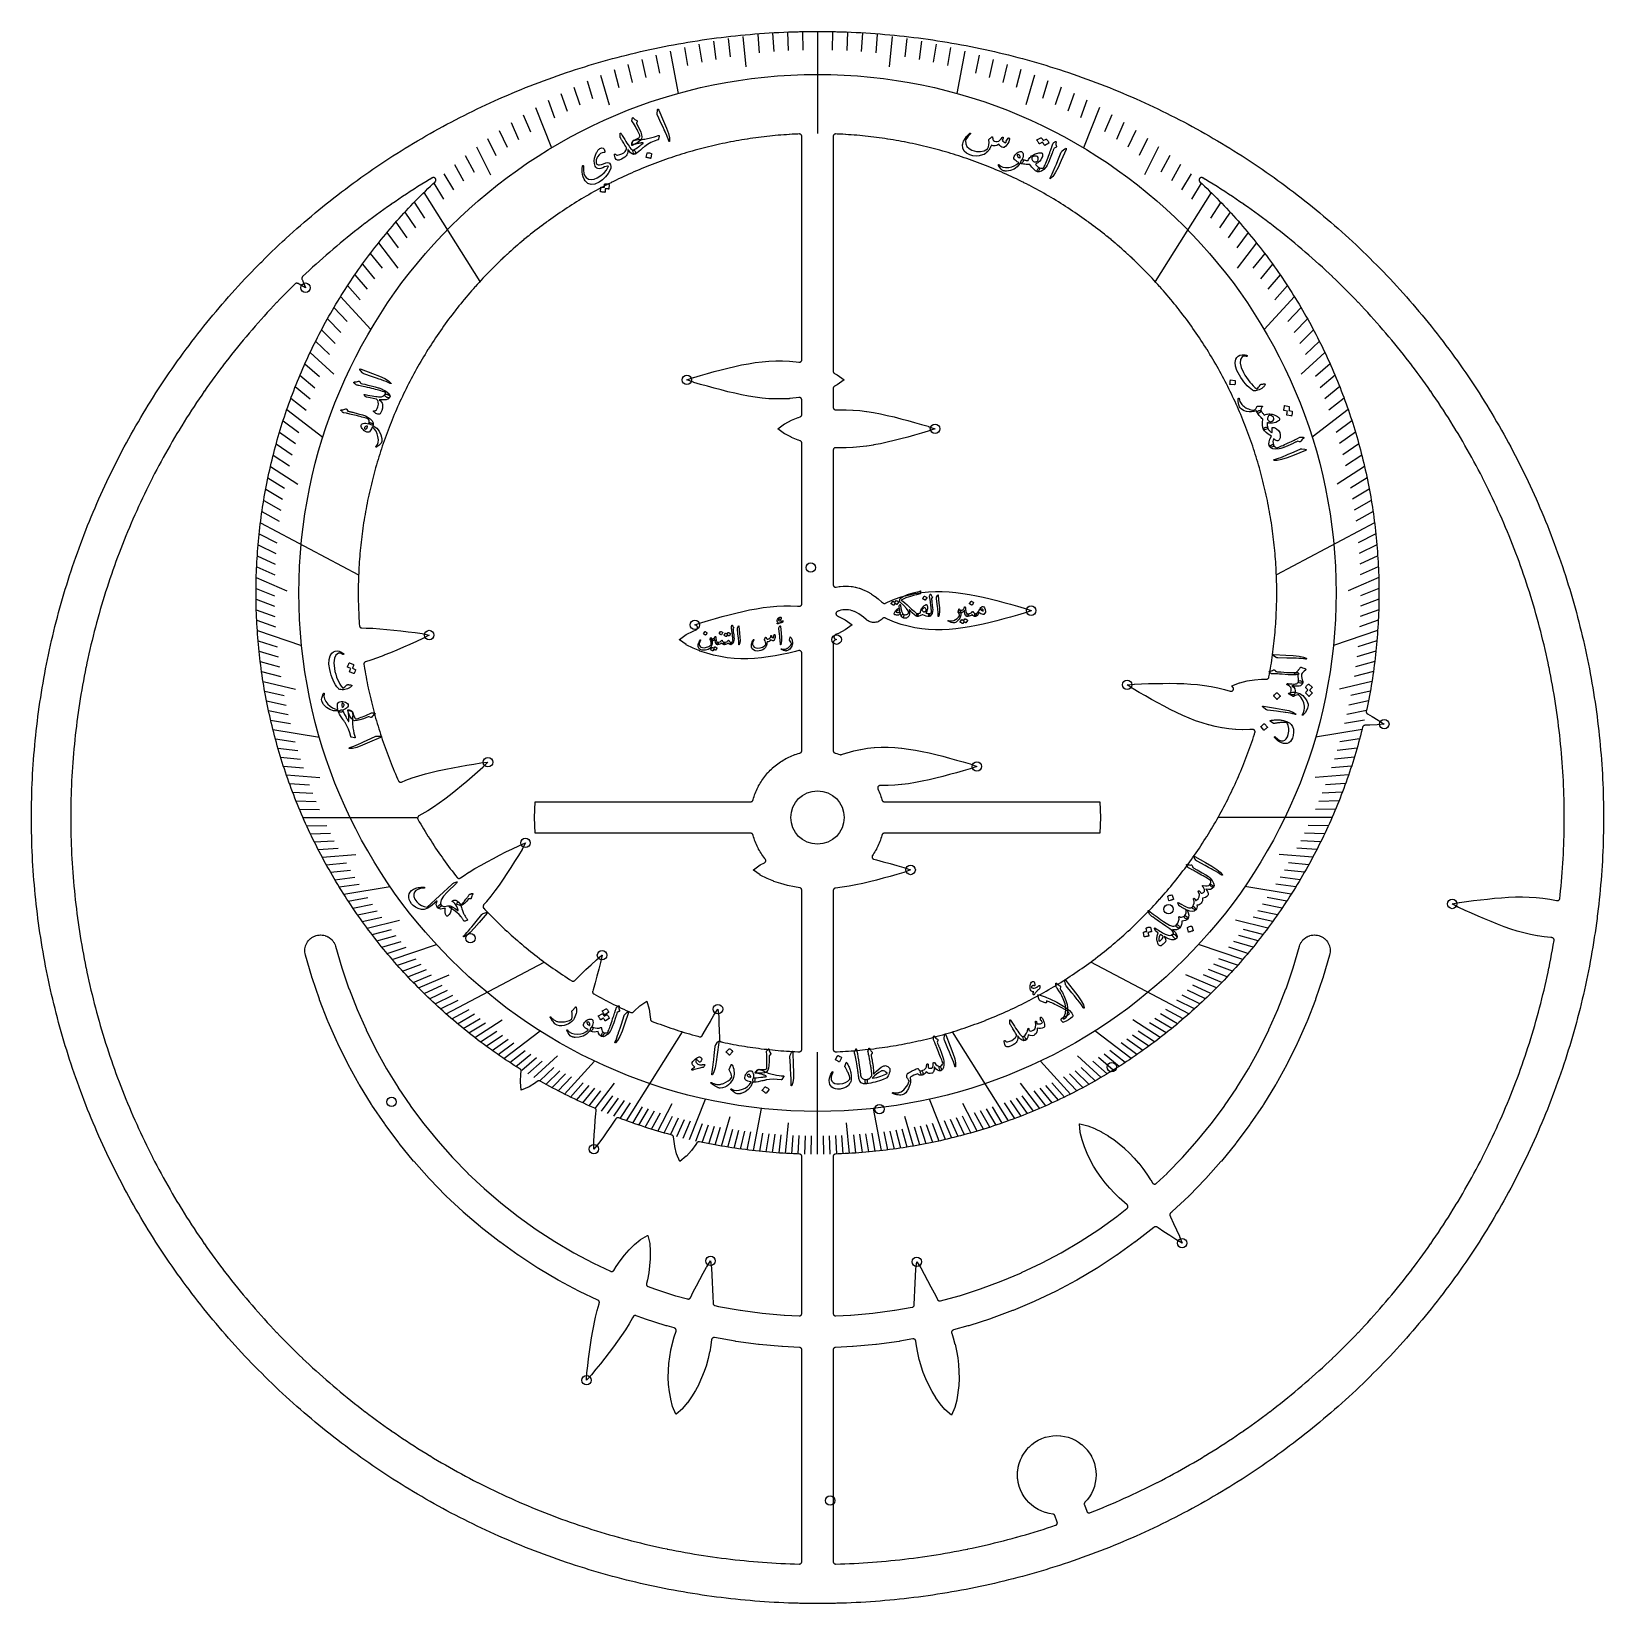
# Model space of a CAD drawing. Header units: millimetres. Extents: x -79 to 79, y -79 to 79.
import ezdxf

# ---------------------------------------------------------------- set-up
doc = ezdxf.new("R2010")
doc.units = ezdxf.units.MM
for name, color, linetype in [('CUT_INNER', 6, 'Continuous'), ('CUT_OUTER', 1, 'Continuous'), ('ENGRAVE', 7, 'Continuous'), ('ENGRAVE_FINE', 8, 'Continuous'), ('TEXT', 5, 'Continuous')]:
    doc.layers.add(name, color=color, linetype=linetype)

msp = doc.modelspace()

# ---------------------------------------------------------------- linework, layer by layer
at = {"layer": 'CUT_INNER'}
for points in [[(-46.1507, 19.3023), (-46.1454, 19.2781), (-46.1376, 19.2546), (-46.1276, 19.232), (-46.1153, 19.2104), (-46.101, 19.1902), (-46.0848, 19.1715), (-46.0667, 19.1545), (-46.0471, 19.1393), (-46.0261, 19.1262), (-46.0039, 19.1152), (-45.9807, 19.1065), (-45.9568, 19.1001), (-45.9323, 19.0961), (-45.9076, 19.0946), (-45.4905, 19.0891), (-45.4869, 19.089), (-44.7896, 19.0598), (-44.7866, 19.0597), (-44.0862, 19.0135), (-44.0838, 19.0133), (-43.3807, 18.9531), (-43.3789, 18.9529), (-42.6737, 18.8818), (-42.6723, 18.8816), (-41.966, 18.8023), (-41.2569, 18.7167), (-40.547, 18.6259), (-40.5457, 18.6257), (-39.8392, 18.5278), (-39.8318, 18.5265), (-39.1238, 18.3847), (-39.1187, 18.3834), (-39.1235, 18.3805), (-39.7596, 18.0394), (-39.7663, 18.0361), (-40.4139, 17.7373), (-40.4151, 17.7367), (-41.0665, 17.4445), (-41.7199, 17.1569), (-42.3746, 16.8751), (-42.3759, 16.8745), (-43.0301, 16.6017), (-43.0318, 16.601), (-43.6871, 16.3394), (-43.6894, 16.3385), (-44.3462, 16.091), (-44.3491, 16.0899), (-45.0078, 15.8596), (-45.0113, 15.8585), (-45.5344, 15.6923), (-45.5581, 15.6834), (-45.5808, 15.6722), (-45.6023, 15.6587), (-45.6222, 15.6431), (-45.6405, 15.6256), (-45.657, 15.6063), (-45.6714, 15.5854), (-45.6836, 15.5632), (-45.6935, 15.5399), (-45.701, 15.5157), (-45.706, 15.4908), (-45.7084, 15.4656), (-45.7083, 15.4403), (-45.7056, 15.4151), (-45.6846, 15.282), (-45.6844, 15.2804), (-45.6387, 15.0018), (-45.6384, 15.0003), (-45.591, 14.7219), (-45.5907, 14.7204), (-45.5416, 14.4423), (-45.5413, 14.4408), (-45.4905, 14.163), (-45.4902, 14.1615), (-45.4377, 13.8841), (-45.4374, 13.8825), (-45.3831, 13.6054), (-45.3828, 13.6039), (-45.3269, 13.3271), (-45.3266, 13.3256), (-45.269, 13.0492), (-45.2686, 13.0477), (-45.2093, 12.7716), (-45.209, 12.7701), (-45.1479, 12.4944), (-45.1476, 12.4929), (-45.0849, 12.2175), (-45.0846, 12.2161), (-45.0201, 11.9411), (-45.0198, 11.9396), (-44.9537, 11.6651), (-44.9533, 11.6636), (-44.8856, 11.3894), (-44.8852, 11.388), (-44.8157, 11.1142), (-44.8154, 11.1128), (-44.7442, 10.8395), (-44.7438, 10.838), (-44.671, 10.5652), (-44.6706, 10.5637), (-44.5961, 10.2913), (-44.5957, 10.2898), (-44.5196, 10.0179), (-44.5192, 10.0164), (-44.4413, 9.745), (-44.4409, 9.7435), (-44.3614, 9.4725), (-44.361, 9.471), (-44.2799, 9.2006), (-44.2794, 9.1991), (-44.1966, 8.9291), (-44.1962, 8.9276), (-44.1117, 8.6582), (-44.1112, 8.6567), (-44.0251, 8.3878), (-44.0247, 8.3863), (-43.9369, 8.1179), (-43.9364, 8.1165), (-43.847, 7.8486), (-43.8465, 7.8471), (-43.7555, 7.5798), (-43.755, 7.5784), (-43.6623, 7.3116), (-43.6618, 7.3102), (-43.5675, 7.044), (-43.567, 7.0426), (-43.471, 6.777), (-43.4705, 6.7756), (-43.3729, 6.5106), (-43.3724, 6.5091), (-43.2732, 6.2447), (-43.2726, 6.2433), (-43.1718, 5.9795), (-43.1713, 5.9781), (-43.0688, 5.7149), (-43.0683, 5.7135), (-42.9642, 5.451), (-42.9636, 5.4496), (-42.858, 5.1877), (-42.8574, 5.1863), (-42.7501, 4.925), (-42.7495, 4.9236), (-42.6407, 4.6631), (-42.6401, 4.6617), (-42.5296, 4.4018), (-42.529, 4.4004), (-42.417, 4.1412), (-42.4164, 4.1398), (-42.3027, 3.8812), (-42.3021, 3.8798), (-42.2231, 3.703), (-42.2121, 3.6815), (-42.1992, 3.6611), (-42.1844, 3.642), (-42.1678, 3.6245), (-42.1496, 3.6087), (-42.1299, 3.5947), (-42.109, 3.5826), (-42.087, 3.5726), (-42.0642, 3.5648), (-42.0407, 3.5593), (-42.0168, 3.556), (-41.9927, 3.555), (-41.9686, 3.5564), (-41.9447, 3.5601), (-41.9213, 3.5661), (-41.8986, 3.5743), (-41.4819, 3.748), (-41.477, 3.7499), (-40.8329, 3.9871), (-40.8284, 3.9886), (-40.1725, 4.2023), (-40.1685, 4.2035), (-39.5021, 4.3962), (-39.4986, 4.3971), (-38.8229, 4.5716), (-38.8199, 4.5724), (-38.1363, 4.7315), (-38.1339, 4.732), (-37.4437, 4.8785), (-37.4418, 4.8789), (-36.7464, 5.0155), (-36.745, 5.0157), (-36.0461, 5.1448), (-35.3427, 5.2687), (-34.637, 5.388), (-34.6357, 5.3882), (-33.9312, 5.4995), (-33.9238, 5.5005), (-33.2055, 5.5702), (-33.1999, 5.5705), (-33.2036, 5.5663), (-33.7132, 5.0553), (-33.7187, 5.0502), (-34.2517, 4.5762), (-34.2526, 4.5754), (-34.7912, 4.1066), (-35.3329, 3.6417), (-35.8777, 3.182), (-35.8788, 3.1811), (-36.4256, 2.7302), (-36.427, 2.729), (-36.9782, 2.2883), (-36.9801, 2.2868), (-37.5368, 1.8593), (-37.5392, 1.8575), (-38.1027, 1.4459), (-38.1057, 1.4438), (-38.6774, 1.0508), (-38.6809, 1.0485), (-39.2621, 0.677), (-39.2662, 0.6746), (-39.8582, 0.3271), (-39.8628, 0.3245), (-40.1596, 0.1668), (-40.1811, 0.1539), (-40.2011, 0.139), (-40.2196, 0.1222), (-40.2363, 0.1036), (-40.2511, 0.0834), (-40.2638, 0.0619), (-40.2743, 0.0392), (-40.2824, 0.0155), (-40.2881, -0.0088), (-40.2914, -0.0336), (-40.2922, -0.0586), (-40.2905, -0.0835), (-40.2863, -0.1081), (-40.2797, -0.1323), (-40.2707, -0.1556), (-40.2594, -0.1779), (-40.1204, -0.4215), (-40.1197, -0.4228), (-39.9782, -0.6672), (-39.9774, -0.6685), (-39.8345, -0.9121), (-39.8337, -0.9134), (-39.6893, -1.156), (-39.6885, -1.1574), (-39.5426, -1.3991), (-39.5418, -1.4004), (-39.3944, -1.6413), (-39.3936, -1.6426), (-39.2447, -1.8826), (-39.2439, -1.8839), (-39.0936, -2.1229), (-39.0927, -2.1242), (-38.9409, -2.3623), (-38.9401, -2.3636), (-38.7868, -2.6008), (-38.786, -2.6021), (-38.6313, -2.8383), (-38.6304, -2.8396), (-38.4743, -3.0749), (-38.4734, -3.0761), (-38.3158, -3.3104), (-38.3149, -3.3117), (-38.1559, -3.5451), (-38.155, -3.5463), (-37.9946, -3.7787), (-37.9937, -3.7799), (-37.8318, -4.0113), (-37.8309, -4.0126), (-37.6676, -4.243), (-37.6667, -4.2442), (-37.502, -4.4736), (-37.5011, -4.4748), (-37.335, -4.7032), (-37.3341, -4.7044), (-37.1666, -4.9317), (-37.1656, -4.933), (-36.9967, -5.1593), (-36.9958, -5.1605), (-36.8255, -5.3858), (-36.8246, -5.387), (-36.6529, -5.6112), (-36.652, -5.6124), (-36.4789, -5.8355), (-36.478, -5.8368), (-36.3172, -6.0415), (-36.3006, -6.0605), (-36.2822, -6.0778), (-36.2622, -6.0931), (-36.2407, -6.1063), (-36.218, -6.1173), (-36.1943, -6.126), (-36.1698, -6.1322), (-36.1449, -6.1359), (-36.1197, -6.1371), (-36.0945, -6.1357), (-36.0695, -6.1318), (-36.0451, -6.1254), (-36.0215, -6.1166), (-35.9989, -6.1055), (-35.9775, -6.0921), (-35.6989, -5.8977), (-35.6955, -5.8953), (-35.1136, -5.5175), (-35.1106, -5.5155), (-34.5146, -5.1524), (-34.512, -5.1509), (-33.904, -4.8002), (-33.9019, -4.799), (-33.2839, -4.4584), (-33.2822, -4.4575), (-32.6564, -4.1249), (-32.6551, -4.1243), (-32.0238, -3.7978), (-31.3866, -3.4751), (-30.746, -3.1561), (-30.7448, -3.1556), (-30.1029, -2.8445), (-30.0961, -2.8414), (-29.429, -2.5662), (-29.4236, -2.5643), (-29.4258, -2.569), (-29.7654, -3.2063), (-29.7691, -3.2128), (-30.1416, -3.8211), (-30.1423, -3.8222), (-30.5216, -4.427), (-30.905, -5.0292), (-31.2929, -5.6273), (-31.2937, -5.6285), (-31.686, -6.2187), (-31.6871, -6.2203), (-32.0865, -6.8019), (-32.0879, -6.8039), (-32.4966, -7.3746), (-32.4983, -7.377), (-32.9181, -7.9346), (-32.9203, -7.9374), (-33.3534, -8.4794), (-33.3561, -8.4826), (-33.6399, -8.8144), (-33.6548, -8.8337), (-33.6678, -8.8544), (-33.6787, -8.8762), (-33.6875, -8.899), (-33.6939, -8.9226), (-33.6981, -8.9466), (-33.6998, -8.971), (-33.6992, -8.9954), (-33.6962, -9.0196), (-33.6909, -9.0434), (-33.6833, -9.0666), (-33.6734, -9.089), (-33.6614, -9.1102), (-33.6474, -9.1302), (-33.6315, -9.1488), (-33.513, -9.274), (-33.5119, -9.2751), (-33.3166, -9.4791), (-33.3155, -9.4802), (-33.1189, -9.6829), (-33.1178, -9.684), (-32.92, -9.8855), (-32.9189, -9.8866), (-32.7199, -10.0869), (-32.7188, -10.088), (-32.5185, -10.287), (-32.5174, -10.2881), (-32.3159, -10.4859), (-32.3148, -10.487), (-32.1121, -10.6836), (-32.111, -10.6847), (-31.907, -10.88), (-31.9059, -10.8811), (-31.7008, -11.0751), (-31.6997, -11.0762), (-31.4934, -11.269), (-31.4923, -11.2701), (-31.2848, -11.4616), (-31.2837, -11.4627), (-31.075, -11.6529), (-31.0739, -11.654), (-30.8641, -11.843), (-30.8629, -11.844), (-30.6519, -12.0317), (-30.6508, -12.0327), (-30.4387, -12.2191), (-30.4375, -12.2201), (-30.2243, -12.4052), (-30.2231, -12.4062), (-30.0087, -12.59), (-30.0075, -12.591), (-29.792, -12.7735), (-29.7908, -12.7745), (-29.5742, -12.9556), (-29.573, -12.9566), (-29.3553, -13.1364), (-29.3541, -13.1374), (-29.1353, -13.3159), (-29.1341, -13.3168), (-28.9142, -13.494), (-28.913, -13.4949), (-28.6919, -13.6707), (-28.6907, -13.6716), (-28.4687, -13.8461), (-28.4674, -13.847), (-28.2443, -14.0201), (-28.2431, -14.021), (-28.0189, -14.1927), (-28.0177, -14.1936), (-27.7924, -14.3639), (-27.7912, -14.3648), (-27.5649, -14.5337), (-27.5636, -14.5346), (-27.3363, -14.7022), (-27.3351, -14.7031), (-27.1067, -14.8692), (-27.1055, -14.8701), (-26.8761, -15.0348), (-26.8749, -15.0357), (-26.6445, -15.199), (-26.6432, -15.1999), (-26.4119, -15.3618), (-26.4106, -15.3627), (-26.1782, -15.5231), (-26.177, -15.524), (-25.9436, -15.683), (-25.9424, -15.6839), (-25.708, -15.8415), (-25.7068, -15.8424), (-25.4715, -15.9985), (-25.4702, -15.9994), (-25.234, -16.1541), (-25.2327, -16.1549), (-24.9955, -16.3082), (-24.9942, -16.309), (-24.7685, -16.453), (-24.7475, -16.4649), (-24.7255, -16.4748), (-24.7027, -16.4825), (-24.6792, -16.488), (-24.6553, -16.4912), (-24.6313, -16.4921), (-24.6072, -16.4907), (-24.5834, -16.487), (-24.56, -16.4809), (-24.5374, -16.4727), (-24.5156, -16.4623), (-24.495, -16.4499), (-24.4756, -16.4355), (-24.4577, -16.4194), (-24.3517, -16.3138), (-24.3507, -16.3129), (-23.8413, -15.8172), (-23.3253, -15.3234), (-22.8048, -14.8322), (-22.8038, -14.8313), (-22.2799, -14.3473), (-22.2742, -14.3424), (-21.7157, -13.8853), (-21.7112, -13.882), (-21.7119, -13.8871), (-21.8518, -14.5956), (-21.8535, -14.6029), (-22.0334, -15.2931), (-22.0337, -15.2943), (-22.2211, -15.9833), (-22.4132, -16.6708), (-22.6108, -17.3557), (-22.6112, -17.3571), (-22.6518, -17.492), (-22.6576, -17.5155), (-22.6612, -17.5395), (-22.6624, -17.5637), (-22.6612, -17.5879), (-22.6578, -17.6118), (-22.652, -17.6353), (-22.6439, -17.6582), (-22.6338, -17.6802), (-22.6215, -17.701), (-22.6072, -17.7206), (-22.5912, -17.7387), (-22.5734, -17.7552), (-22.5542, -17.7699), (-22.5336, -17.7827), (-22.3123, -17.9053), (-22.311, -17.9061), (-22.0632, -18.0415), (-22.0618, -18.0422), (-21.8132, -18.1761), (-21.8118, -18.1768), (-21.5624, -18.3092), (-21.561, -18.3099), (-21.3108, -18.4407), (-21.3094, -18.4414), (-21.0584, -18.5707), (-21.057, -18.5714), (-20.8051, -18.6991), (-20.8038, -18.6998), (-20.5511, -18.826), (-20.5498, -18.8267), (-20.2964, -18.9513), (-20.295, -18.952), (-20.0408, -19.0751), (-20.0395, -19.0757), (-19.7846, -19.1972), (-19.7832, -19.1979), (-19.5275, -19.3179), (-19.5261, -19.3185), (-19.2698, -19.4369), (-19.2684, -19.4375), (-19.0113, -19.5543), (-19.0099, -19.555), (-18.8243, -19.6379), (-18.8018, -19.6467), (-18.7786, -19.6532), (-18.7548, -19.6575), (-18.7308, -19.6595), (-18.7067, -19.6592), (-18.6827, -19.6565), (-18.6591, -19.6515), (-18.6361, -19.6443), (-18.6138, -19.6349), (-18.5926, -19.6234), (-18.5726, -19.6099), (-18.554, -19.5946), (-18.537, -19.5775), (-18.4717, -19.5054), (-18.4649, -19.4985), (-17.9111, -18.9748), (-17.9072, -18.9713), (-17.903, -18.9683), (-17.2005, -18.4979), (-17.1955, -18.4949), (-17.1936, -18.5003), (-16.9489, -19.3096), (-16.9476, -19.3147), (-16.9468, -19.3198), (-16.8509, -20.076), (-16.8501, -20.0857), (-16.8392, -20.3083), (-16.8369, -20.3321), (-16.8323, -20.3557), (-16.8255, -20.3786), (-16.8165, -20.4009), (-16.8054, -20.4221), (-16.7924, -20.4422), (-16.7774, -20.461), (-16.7608, -20.4782), (-16.7426, -20.4938), (-16.7229, -20.5075), (-16.7021, -20.5193), (-16.6802, -20.5291), (-16.6538, -20.5394), (-16.6524, -20.5399), (-16.3886, -20.6407), (-16.3872, -20.6413), (-16.1228, -20.7405), (-16.1213, -20.741), (-15.8563, -20.8386), (-15.8549, -20.8391), (-15.5893, -20.9351), (-15.5879, -20.9356), (-15.3217, -21.0299), (-15.3203, -21.0304), (-15.0535, -21.1231), (-15.0521, -21.1236), (-14.7848, -21.2146), (-14.7833, -21.2151), (-14.5154, -21.3045), (-14.514, -21.305), (-14.2456, -21.3928), (-14.2441, -21.3932), (-13.9752, -21.4793), (-13.9737, -21.4798), (-13.7043, -21.5643), (-13.7028, -21.5647), (-13.4328, -21.6475), (-13.4313, -21.648), (-13.1609, -21.7291), (-13.1594, -21.7295), (-12.8884, -21.809), (-12.887, -21.8094), (-12.6155, -21.8873), (-12.614, -21.8877), (-12.3421, -21.9638), (-12.3406, -21.9642), (-12.0682, -22.0387), (-12.0667, -22.0391), (-11.8881, -22.0868), (-11.865, -22.0918), (-11.8414, -22.0946), (-11.8178, -22.0952), (-11.7941, -22.0935), (-11.7708, -22.0896), (-11.7479, -22.0835), (-11.7257, -22.0752), (-11.7044, -22.0649), (-11.6841, -22.0527), (-11.6651, -22.0385), (-11.6475, -22.0226), (-11.6315, -22.0052), (-11.6172, -21.9863), (-11.6048, -21.9661), (-11.5031, -21.782), (-11.1527, -21.1596), (-10.7972, -20.5385), (-10.7965, -20.5374), (-10.4357, -19.9221), (-10.4317, -19.9158), (-10.0297, -19.3159), (-10.0266, -19.3117), (-10.0257, -19.3173), (-9.954, -20.0355), (-9.9535, -20.0429), (-9.9253, -20.7556), (-9.9252, -20.7569), (-9.9045, -21.4706), (-9.8888, -22.1843), (-9.8862, -22.3733), (-9.8847, -22.3973), (-9.881, -22.421), (-9.8749, -22.4442), (-9.8667, -22.4668), (-9.8563, -22.4884), (-9.8439, -22.509), (-9.8296, -22.5283), (-9.8135, -22.5461), (-9.7958, -22.5623), (-9.7766, -22.5767), (-9.7561, -22.5892), (-9.7345, -22.5997), (-9.712, -22.6081), (-9.6888, -22.6143), (-9.5842, -22.6367), (-9.5827, -22.637), (-9.3063, -22.6947), (-9.3048, -22.695), (-9.028, -22.7509), (-9.0265, -22.7512), (-8.7494, -22.8055), (-8.7478, -22.8058), (-8.4704, -22.8583), (-8.4689, -22.8586), (-8.1911, -22.9094), (-8.1896, -22.9097), (-7.9115, -22.9588), (-7.91, -22.9591), (-7.6316, -23.0065), (-7.6301, -23.0068), (-7.3515, -23.0525), (-7.3499, -23.0527), (-7.071, -23.0967), (-7.0695, -23.097), (-6.7903, -23.1393), (-6.7888, -23.1395), (-6.5093, -23.1801), (-6.5078, -23.1803), (-6.2281, -23.2191), (-6.2266, -23.2193), (-5.9466, -23.2565), (-5.9451, -23.2567), (-5.665, -23.2921), (-5.6634, -23.2923), (-5.3831, -23.326), (-5.3815, -23.3262), (-5.101, -23.3582), (-5.0995, -23.3583), (-4.8187, -23.3886), (-4.8172, -23.3888), (-4.5362, -23.4173), (-4.5347, -23.4175), (-4.2536, -23.4443), (-4.2521, -23.4444), (-3.9708, -23.4695), (-3.9693, -23.4696), (-3.6878, -23.493), (-3.6863, -23.4931), (-3.4048, -23.5148), (-3.4032, -23.5149), (-3.1215, -23.5348), (-3.12, -23.5349), (-2.8382, -23.5531), (-2.8367, -23.5532), (-2.5548, -23.5696), (-2.5532, -23.5697), (-2.2712, -23.5844), (-2.2697, -23.5845), (-1.9876, -23.5975), (-1.9861, -23.5975), (-1.844, -23.6032), (-1.8188, -23.603), (-1.7938, -23.6002), (-1.7692, -23.5949), (-1.7453, -23.5871), (-1.7222, -23.577), (-1.7003, -23.5647), (-1.6798, -23.5502), (-1.6608, -23.5337), (-1.6435, -23.5154), (-1.6282, -23.4954), (-1.615, -23.474), (-1.604, -23.4514), (-1.5953, -23.4278), (-1.589, -23.4034), (-1.5853, -23.3785), (-1.584, -23.3534), (-1.584, -7.3314), (-1.5853, -7.3062), (-1.5891, -7.2812), (-1.5954, -7.2567), (-1.6042, -7.233), (-1.6153, -7.2103), (-1.6286, -7.1889), (-1.6441, -7.1689), (-1.6615, -7.1505), (-1.6806, -7.134), (-1.7013, -7.1195), (-1.7234, -7.1072), (-1.7466, -7.0972), (-1.7707, -7.0896), (-1.7954, -7.0844), (-2.3217, -7.0022), (-2.3286, -7.0009), (-3.0104, -6.855), (-3.0173, -6.8533), (-3.699, -6.6658), (-3.7061, -6.6636), (-4.3875, -6.4317), (-4.395, -6.4289), (-5.0755, -6.1473), (-5.0843, -6.1433), (-5.764, -5.7982), (-5.7685, -5.7957), (-5.7729, -5.7928), (-6.4524, -5.2898), (-6.4569, -5.2861), (-6.4524, -5.2825), (-5.7729, -4.7795), (-5.7685, -4.7766), (-5.764, -4.774), (-5.3534, -4.5656), (-5.332, -4.5534), (-5.3119, -4.5391), (-5.2933, -4.5229), (-5.2764, -4.5049), (-5.2613, -4.4854), (-5.2482, -4.4645), (-5.2373, -4.4424), (-5.2286, -4.4193), (-5.2222, -4.3955), (-5.2182, -4.3712), (-5.2166, -4.3466), (-5.2174, -4.322), (-5.2207, -4.2975), (-5.2263, -4.2735), (-5.2343, -4.2502), (-5.2445, -4.2278), (-5.2569, -4.2064), (-5.2714, -4.1865), (-5.3062, -4.1429), (-5.3081, -4.1405), (-5.4063, -4.0115), (-5.4081, -4.009), (-5.5031, -3.8776), (-5.5048, -3.8751), (-5.5966, -3.7414), (-5.5983, -3.7388), (-5.6867, -3.6029), (-5.6884, -3.6003), (-5.7734, -3.4622), (-5.775, -3.4596), (-5.8567, -3.3195), (-5.8582, -3.3168), (-5.9364, -3.1748), (-5.9378, -3.1721), (-6.0125, -3.0281), (-6.0139, -3.0254), (-6.085, -2.8797), (-6.0863, -2.8769), (-6.1538, -2.7295), (-6.1551, -2.7267), (-6.219, -2.5776), (-6.2201, -2.5748), (-6.2803, -2.4242), (-6.2814, -2.4214), (-6.3379, -2.2694), (-6.339, -2.2665), (-6.3917, -2.1132), (-6.3927, -2.1102), (-6.4417, -1.9557), (-6.4425, -1.9527), (-6.4877, -1.797), (-6.4885, -1.794), (-6.4948, -1.7703), (-6.5024, -1.7462), (-6.5125, -1.7231), (-6.5248, -1.701), (-6.5393, -1.6804), (-6.5558, -1.6613), (-6.5741, -1.6439), (-6.5941, -1.6285), (-6.6156, -1.6152), (-6.6383, -1.6041), (-6.6619, -1.5954), (-6.6864, -1.5891), (-6.7113, -1.5853), (-6.7365, -1.584), (-28.4302, -1.584), (-28.4358, -1.5837), (-28.4364, -1.5781), (-28.5136, -0.0061), (-28.5136, 0.0061), (-28.4364, 1.5781), (-28.4358, 1.5837), (-28.4302, 1.584), (-6.7365, 1.584), (-6.7113, 1.5853), (-6.6864, 1.5891), (-6.6619, 1.5954), (-6.6383, 1.6041), (-6.6156, 1.6152), (-6.5941, 1.6285), (-6.5741, 1.6439), (-6.5558, 1.6613), (-6.5393, 1.6804), (-6.5248, 1.701), (-6.5125, 1.7231), (-6.5024, 1.7462), (-6.4948, 1.7703), (-6.4885, 1.794), (-6.4877, 1.797), (-6.4425, 1.9527), (-6.4417, 1.9557), (-6.3927, 2.1102), (-6.3917, 2.1132), (-6.339, 2.2665), (-6.3379, 2.2694), (-6.2814, 2.4214), (-6.2803, 2.4242), (-6.2201, 2.5748), (-6.219, 2.5776), (-6.1551, 2.7267), (-6.1538, 2.7295), (-6.0863, 2.8769), (-6.085, 2.8797), (-6.0139, 3.0254), (-6.0125, 3.0281), (-5.9378, 3.1721), (-5.9364, 3.1748), (-5.8582, 3.3168), (-5.8567, 3.3195), (-5.775, 3.4596), (-5.7734, 3.4622), (-5.6884, 3.6003), (-5.6867, 3.6029), (-5.5983, 3.7388), (-5.5966, 3.7414), (-5.5048, 3.8751), (-5.5031, 3.8776), (-5.4081, 4.009), (-5.4063, 4.0115), (-5.3081, 4.1405), (-5.3062, 4.1429), (-5.2049, 4.2695), (-5.2029, 4.2719), (-5.0985, 4.396), (-5.0965, 4.3983), (-4.9891, 4.5198), (-4.987, 4.5221), (-4.8767, 4.6409), (-4.8746, 4.6431), (-4.7613, 4.7591), (-4.7591, 4.7613), (-4.6431, 4.8746), (-4.6409, 4.8767), (-4.5221, 4.987), (-4.5198, 4.9891), (-4.3983, 5.0965), (-4.396, 5.0985), (-4.2719, 5.2029), (-4.2695, 5.2049), (-4.1429, 5.3062), (-4.1405, 5.3081), (-4.0115, 5.4063), (-4.009, 5.4081), (-3.8776, 5.5031), (-3.8751, 5.5048), (-3.7414, 5.5966), (-3.7388, 5.5983), (-3.6029, 5.6867), (-3.6003, 5.6884), (-3.4622, 5.7734), (-3.4596, 5.775), (-3.3195, 5.8567), (-3.3168, 5.8582), (-3.1748, 5.9364), (-3.1721, 5.9378), (-3.0281, 6.0125), (-3.0254, 6.0139), (-2.8797, 6.085), (-2.8769, 6.0863), (-2.7295, 6.1538), (-2.7267, 6.1551), (-2.5776, 6.219), (-2.5748, 6.2201), (-2.4242, 6.2803), (-2.4214, 6.2814), (-2.2694, 6.3379), (-2.2665, 6.339), (-2.1132, 6.3917), (-2.1102, 6.3927), (-1.9557, 6.4417), (-1.9527, 6.4425), (-1.797, 6.4877), (-1.794, 6.4885), (-1.7703, 6.4948), (-1.7462, 6.5024), (-1.7231, 6.5125), (-1.701, 6.5248), (-1.6804, 6.5393), (-1.6613, 6.5558), (-1.6439, 6.5741), (-1.6285, 6.5941), (-1.6152, 6.6156), (-1.6041, 6.6383), (-1.5954, 6.6619), (-1.5891, 6.6864), (-1.5853, 6.7113), (-1.584, 6.7365), (-1.584, 16.5679), (-1.5851, 16.5917), (-1.5886, 16.6154), (-1.5942, 16.6387), (-1.6021, 16.6613), (-1.6121, 16.683), (-1.6241, 16.7037), (-1.638, 16.7231), (-1.6538, 16.7411), (-1.6712, 16.7576), (-1.69, 16.7722), (-1.7102, 16.7851), (-1.7316, 16.7959), (-1.7538, 16.8047), (-1.7768, 16.8112), (-1.8003, 16.8156), (-1.8242, 16.8177), (-1.8481, 16.8175), (-1.8719, 16.815), (-1.8953, 16.8102), (-2.2008, 16.7329), (-2.2026, 16.7325), (-2.8892, 16.5698), (-2.8916, 16.5693), (-3.5776, 16.4208), (-3.5806, 16.4202), (-4.266, 16.289), (-4.2696, 16.2884), (-4.9544, 16.1776), (-4.9586, 16.177), (-5.6428, 16.0897), (-5.6476, 16.0892), (-6.3313, 16.0282), (-6.3365, 16.0279), (-7.0197, 15.9959), (-7.0255, 15.9957), (-7.7082, 15.9952), (-7.7144, 15.9954), (-8.3967, 16.0285), (-8.4032, 16.029), (-9.0853, 16.0979), (-9.092, 16.0988), (-9.7739, 16.2053), (-9.7808, 16.2066), (-10.4625, 16.3525), (-10.4695, 16.3542), (-11.1512, 16.5417), (-11.1583, 16.5439), (-11.8396, 16.7758), (-11.8472, 16.7786), (-12.5277, 17.0602), (-12.5365, 17.0643), (-13.2162, 17.4093), (-13.2207, 17.4118), (-13.225, 17.4148), (-13.9046, 17.9177), (-13.9091, 17.9214), (-13.9046, 17.925), (-13.225, 18.428), (-13.2207, 18.4309), (-13.2162, 18.4335), (-12.5365, 18.7785), (-12.5277, 18.7826), (-12.2363, 18.9031), (-12.2137, 18.9138), (-12.1922, 18.9268), (-12.1722, 18.9418), (-12.1537, 18.9587), (-12.1371, 18.9774), (-12.1224, 18.9977), (-12.1098, 19.0193), (-12.0994, 19.0421), (-12.0914, 19.0658), (-12.0858, 19.0902), (-12.0826, 19.115), (-12.0819, 19.1401), (-12.0838, 19.165), (-12.0881, 19.1897), (-12.0949, 19.2138), (-12.104, 19.2371), (-12.1155, 19.2593), (-12.1291, 19.2804), (-12.1447, 19.2999), (-12.1622, 19.3178), (-12.1815, 19.3338), (-12.2022, 19.3479), (-12.2242, 19.3598), (-12.2473, 19.3694), (-12.3462, 19.4049), (-12.3514, 19.4071), (-12.3462, 19.4093), (-11.6671, 19.6533), (-11.6599, 19.6557), (-10.9755, 19.8562), (-10.9742, 19.8566), (-10.287, 20.05), (-9.5984, 20.2387), (-8.9094, 20.4214), (-8.9081, 20.4217), (-8.221, 20.5956), (-8.2191, 20.596), (-7.5325, 20.7587), (-7.5302, 20.7592), (-6.8441, 20.9077), (-6.8412, 20.9083), (-6.1557, 21.0395), (-6.1522, 21.0401), (-5.4673, 21.1509), (-5.4632, 21.1515), (-4.7789, 21.2388), (-4.7742, 21.2393), (-4.0905, 21.3003), (-4.0852, 21.3006), (-3.4021, 21.3326), (-3.3963, 21.3327), (-2.7136, 21.3333), (-2.7074, 21.3331), (-2.025, 21.3), (-2.0186, 21.2995), (-1.8591, 21.2834), (-1.8346, 21.2821), (-1.81, 21.2832), (-1.7857, 21.2868), (-1.7619, 21.2927), (-1.7387, 21.301), (-1.7165, 21.3114), (-1.6954, 21.324), (-1.6757, 21.3386), (-1.6574, 21.3551), (-1.6409, 21.3733), (-1.6263, 21.393), (-1.6136, 21.4141), (-1.6031, 21.4363), (-1.5948, 21.4594), (-1.5888, 21.4833), (-1.5852, 21.5076), (-1.584, 21.5321), (-1.584, 37.7228), (-1.5851, 37.7467), (-1.5886, 37.7703), (-1.5942, 37.7935), (-1.6021, 37.8161), (-1.612, 37.8378), (-1.624, 37.8585), (-1.6379, 37.8779), (-1.6536, 37.8959), (-1.671, 37.9123), (-1.6898, 37.927), (-1.7099, 37.9398), (-1.7312, 37.9507), (-1.7534, 37.9595), (-1.9275, 38.0187), (-1.9351, 38.0216), (-2.6156, 38.3031), (-2.6244, 38.3072), (-3.3041, 38.6522), (-3.3086, 38.6547), (-3.3129, 38.6577), (-3.9925, 39.1607), (-3.997, 39.1643), (-3.9925, 39.168), (-3.3129, 39.6709), (-3.3086, 39.6739), (-3.3041, 39.6764), (-2.6244, 40.0214), (-2.6156, 40.0255), (-1.9351, 40.3071), (-1.9275, 40.3099), (-1.7534, 40.3691), (-1.7312, 40.3779), (-1.7099, 40.3888), (-1.6898, 40.4016), (-1.671, 40.4163), (-1.6536, 40.4327), (-1.6379, 40.4507), (-1.624, 40.4702), (-1.612, 40.4908), (-1.6021, 40.5125), (-1.5942, 40.5351), (-1.5886, 40.5583), (-1.5851, 40.582), (-1.584, 40.6058), (-1.584, 42.065), (-1.5851, 42.0889), (-1.5886, 42.1126), (-1.5943, 42.1359), (-1.6022, 42.1585), (-1.6122, 42.1803), (-1.6242, 42.201), (-1.6382, 42.2204), (-1.654, 42.2385), (-1.6714, 42.2549), (-1.6904, 42.2696), (-1.7106, 42.2824), (-1.732, 42.2932), (-1.7543, 42.3019), (-1.7774, 42.3085), (-1.8009, 42.3128), (-1.8248, 42.3148), (-1.8488, 42.3145), (-1.8726, 42.312), (-2.1404, 42.2701), (-2.1471, 42.2693), (-2.8292, 42.2004), (-2.8357, 42.1999), (-3.5181, 42.1667), (-3.5242, 42.1666), (-4.207, 42.1671), (-4.2127, 42.1672), (-4.8959, 42.1992), (-4.9012, 42.1996), (-5.5849, 42.2606), (-5.5896, 42.2611), (-6.2739, 42.3484), (-6.278, 42.349), (-6.9628, 42.4597), (-6.9664, 42.4604), (-7.6518, 42.5915), (-7.6548, 42.5921), (-8.3408, 42.7406), (-8.3432, 42.7411), (-9.0298, 42.9038), (-9.0316, 42.9043), (-9.7187, 43.0781), (-9.7201, 43.0785), (-10.4071, 43.2606), (-11.096, 43.4493), (-11.7849, 43.6433), (-11.7861, 43.6436), (-12.4706, 43.8442), (-12.4777, 43.8465), (-13.1569, 44.0906), (-13.162, 44.0927), (-13.1569, 44.0949), (-12.4777, 44.339), (-12.4706, 44.3413), (-11.7861, 44.5418), (-11.7849, 44.5422), (-11.0976, 44.7356), (-10.4091, 44.9243), (-9.7201, 45.107), (-9.7187, 45.1073), (-9.0316, 45.2812), (-9.0298, 45.2816), (-8.3432, 45.4443), (-8.3408, 45.4449), (-7.6548, 45.5933), (-7.6518, 45.5939), (-6.9664, 45.7251), (-6.9628, 45.7257), (-6.278, 45.8365), (-6.2739, 45.8371), (-5.5896, 45.9244), (-5.5849, 45.9249), (-4.9012, 45.9859), (-4.8959, 45.9862), (-4.2127, 46.0182), (-4.207, 46.0184), (-3.5242, 46.0189), (-3.5181, 46.0187), (-2.8357, 45.9856), (-2.8292, 45.9851), (-2.1471, 45.9162), (-2.1404, 45.9153), (-1.8726, 45.8735), (-1.8488, 45.8709), (-1.8248, 45.8707), (-1.8009, 45.8727), (-1.7774, 45.877), (-1.7543, 45.8835), (-1.732, 45.8923), (-1.7106, 45.9031), (-1.6904, 45.9159), (-1.6714, 45.9306), (-1.654, 45.947), (-1.6382, 45.965), (-1.6242, 45.9845), (-1.6122, 46.0052), (-1.6022, 46.027), (-1.5943, 46.0496), (-1.5886, 46.0728), (-1.5851, 46.0966), (-1.584, 46.1205), (-1.584, 68.6172), (-1.5853, 68.6423), (-1.589, 68.6672), (-1.5953, 68.6916), (-1.604, 68.7152), (-1.615, 68.7378), (-1.6282, 68.7592), (-1.6435, 68.7792), (-1.6608, 68.7975), (-1.6798, 68.814), (-1.7003, 68.8285), (-1.7222, 68.8409), (-1.7453, 68.851), (-1.7692, 68.8587), (-1.7938, 68.864), (-1.8188, 68.8668), (-1.844, 68.867), (-1.9861, 68.8614), (-1.9876, 68.8613), (-2.2697, 68.8483), (-2.2712, 68.8482), (-2.5532, 68.8335), (-2.5548, 68.8334), (-2.8367, 68.817), (-2.8382, 68.8169), (-3.12, 68.7987), (-3.1215, 68.7986), (-3.4032, 68.7787), (-3.4048, 68.7786), (-3.6863, 68.7569), (-3.6878, 68.7568), (-3.9693, 68.7334), (-3.9708, 68.7333), (-4.2521, 68.7082), (-4.2536, 68.7081), (-4.5347, 68.6813), (-4.5362, 68.6811), (-4.8172, 68.6526), (-4.8187, 68.6524), (-5.0995, 68.6221), (-5.101, 68.622), (-5.3815, 68.59), (-5.3831, 68.5898), (-5.6634, 68.5561), (-5.665, 68.5559), (-5.9451, 68.5205), (-5.9466, 68.5203), (-6.2266, 68.4831), (-6.2281, 68.4829), (-6.5078, 68.4441), (-6.5093, 68.4439), (-6.7888, 68.4033), (-6.7903, 68.4031), (-7.0695, 68.3608), (-7.071, 68.3605), (-7.3499, 68.3165), (-7.3515, 68.3163), (-7.6301, 68.2706), (-7.6316, 68.2703), (-7.91, 68.2229), (-7.9115, 68.2226), (-8.1896, 68.1735), (-8.1911, 68.1732), (-8.4689, 68.1224), (-8.4704, 68.1221), (-8.7478, 68.0696), (-8.7494, 68.0693), (-9.0265, 68.015), (-9.028, 68.0147), (-9.3048, 67.9588), (-9.3063, 67.9585), (-9.5827, 67.9009), (-9.5842, 67.9005), (-9.8603, 67.8412), (-9.8618, 67.8409), (-10.1375, 67.7799), (-10.139, 67.7795), (-10.4144, 67.7168), (-10.4159, 67.7165), (-10.6908, 67.652), (-10.6923, 67.6517), (-10.9668, 67.5856), (-10.9683, 67.5852), (-11.2425, 67.5175), (-11.2439, 67.5171), (-11.5177, 67.4476), (-11.5191, 67.4473), (-11.7924, 67.3761), (-11.7939, 67.3757), (-12.0667, 67.3029), (-12.0682, 67.3025), (-12.3406, 67.228), (-12.3421, 67.2276), (-12.614, 67.1515), (-12.6155, 67.1511), (-12.887, 67.0732), (-12.8884, 67.0728), (-13.1594, 66.9933), (-13.1609, 66.9929), (-13.4313, 66.9118), (-13.4328, 66.9113), (-13.7028, 66.8285), (-13.7043, 66.8281), (-13.9737, 66.7436), (-13.9752, 66.7431), (-14.2441, 66.657), (-14.2456, 66.6566), (-14.514, 66.5688), (-14.5154, 66.5683), (-14.7833, 66.4789), (-14.7848, 66.4784), (-15.0521, 66.3874), (-15.0535, 66.3869), (-15.3203, 66.2942), (-15.3217, 66.2937), (-15.5879, 66.1994), (-15.5893, 66.1989), (-15.8549, 66.1029), (-15.8563, 66.1024), (-16.1213, 66.0048), (-16.1228, 66.0043), (-16.3872, 65.9051), (-16.3886, 65.9045), (-16.6524, 65.8037), (-16.6538, 65.8032), (-16.917, 65.7007), (-16.9184, 65.7002), (-17.1809, 65.5961), (-17.1823, 65.5955), (-17.4442, 65.4899), (-17.4456, 65.4893), (-17.7069, 65.382), (-17.7083, 65.3815), (-17.9688, 65.2726), (-17.9702, 65.272), (-18.2301, 65.1615), (-18.2315, 65.1609), (-18.4907, 65.0489), (-18.4922, 65.0483), (-18.7507, 64.9346), (-18.7521, 64.934), (-19.0099, 64.8188), (-19.0113, 64.8181), (-19.2684, 64.7013), (-19.2698, 64.7007), (-19.5261, 64.5823), (-19.5275, 64.5817), (-19.7832, 64.4617), (-19.7846, 64.4611), (-20.0395, 64.3395), (-20.0408, 64.3389), (-20.295, 64.2158), (-20.2964, 64.2151), (-20.5498, 64.0905), (-20.5511, 64.0898), (-20.8038, 63.9636), (-20.8051, 63.9629), (-21.057, 63.8352), (-21.0584, 63.8345), (-21.3094, 63.7052), (-21.3108, 63.7045), (-21.561, 63.5737), (-21.5624, 63.573), (-21.8118, 63.4406), (-21.8132, 63.4399), (-22.0618, 63.306), (-22.0632, 63.3053), (-22.311, 63.1699), (-22.3123, 63.1691), (-22.5593, 63.0322), (-22.5606, 63.0315), (-22.8068, 62.893), (-22.8081, 62.8923), (-23.0534, 62.7523), (-23.0547, 62.7516), (-23.2991, 62.6101), (-23.3004, 62.6094), (-23.544, 62.4664), (-23.5453, 62.4656), (-23.788, 62.3212), (-23.7893, 62.3204), (-24.031, 62.1745), (-24.0323, 62.1737), (-24.2732, 62.0263), (-24.2745, 62.0255), (-24.5145, 61.8766), (-24.5158, 61.8758), (-24.7548, 61.7255), (-24.7561, 61.7246), (-24.9942, 61.5728), (-24.9955, 61.572), (-25.2327, 61.4187), (-25.234, 61.4179), (-25.4702, 61.2632), (-25.4715, 61.2623), (-25.7068, 61.1062), (-25.708, 61.1053), (-25.9424, 60.9477), (-25.9436, 60.9469), (-26.177, 60.7878), (-26.1782, 60.7869), (-26.4106, 60.6265), (-26.4119, 60.6256), (-26.6432, 60.4637), (-26.6445, 60.4628), (-26.8749, 60.2995), (-26.8761, 60.2986), (-27.1055, 60.1339), (-27.1067, 60.133), (-27.3351, 59.9669), (-27.3363, 59.966), (-27.5636, 59.7985), (-27.5649, 59.7975), (-27.7912, 59.6286), (-27.7924, 59.6277), (-28.0177, 59.4574), (-28.0189, 59.4565), (-28.2431, 59.2848), (-28.2443, 59.2839), (-28.4674, 59.1108), (-28.4687, 59.1099), (-28.6907, 58.9355), (-28.6919, 58.9345), (-28.913, 58.7587), (-28.9142, 58.7578), (-29.1341, 58.5806), (-29.1353, 58.5797), (-29.3541, 58.4012), (-29.3553, 58.4002), (-29.573, 58.2204), (-29.5742, 58.2194), (-29.7908, 58.0383), (-29.792, 58.0373), (-30.0075, 57.8548), (-30.0087, 57.8538), (-30.2231, 57.67), (-30.2243, 57.669), (-30.4375, 57.4839), (-30.4387, 57.4829), (-30.6508, 57.2965), (-30.6519, 57.2955), (-30.8629, 57.1078), (-30.8641, 57.1068), (-31.0739, 56.9178), (-31.075, 56.9167), (-31.2837, 56.7265), (-31.2848, 56.7254), (-31.4923, 56.5339), (-31.4934, 56.5328), (-31.6997, 56.34), (-31.7008, 56.339), (-31.9059, 56.1449), (-31.907, 56.1438), (-32.111, 55.9485), (-32.1121, 55.9474), (-32.3148, 55.7508), (-32.3159, 55.7497), (-32.5174, 55.5519), (-32.5185, 55.5508), (-32.7188, 55.3518), (-32.7199, 55.3507), (-32.9189, 55.1504), (-32.92, 55.1493), (-33.1178, 54.9478), (-33.1189, 54.9467), (-33.3155, 54.744), (-33.3166, 54.7429), (-33.5119, 54.5389), (-33.513, 54.5378), (-33.707, 54.3327), (-33.7081, 54.3316), (-33.9009, 54.1253), (-33.902, 54.1242), (-34.0935, 53.9167), (-34.0946, 53.9156), (-34.2848, 53.7069), (-34.2859, 53.7058), (-34.4749, 53.496), (-34.4759, 53.4948), (-34.6636, 53.2838), (-34.6646, 53.2827), (-34.851, 53.0706), (-34.852, 53.0694), (-35.0371, 52.8562), (-35.0381, 52.855), (-35.2219, 52.6406), (-35.2229, 52.6394), (-35.4054, 52.4239), (-35.4064, 52.4228), (-35.5875, 52.2061), (-35.5885, 52.2049), (-35.7683, 51.9872), (-35.7693, 51.986), (-35.9478, 51.7672), (-35.9487, 51.766), (-36.1259, 51.5461), (-36.1268, 51.5449), (-36.3026, 51.3239), (-36.3036, 51.3226), (-36.478, 51.1006), (-36.4789, 51.0994), (-36.652, 50.8762), (-36.6529, 50.875), (-36.8246, 50.6508), (-36.8255, 50.6496), (-36.9958, 50.4243), (-36.9967, 50.4231), (-37.1656, 50.1968), (-37.1666, 50.1955), (-37.3341, 49.9682), (-37.335, 49.967), (-37.5011, 49.7386), (-37.502, 49.7374), (-37.6667, 49.508), (-37.6676, 49.5068), (-37.8309, 49.2764), (-37.8318, 49.2751), (-37.9937, 49.0438), (-37.9946, 49.0425), (-38.155, 48.8101), (-38.1559, 48.8089), (-38.3149, 48.5755), (-38.3158, 48.5743), (-38.4734, 48.3399), (-38.4743, 48.3387), (-38.6304, 48.1034), (-38.6313, 48.1021), (-38.786, 47.8659), (-38.7868, 47.8646), (-38.9401, 47.6274), (-38.9409, 47.6261), (-39.0927, 47.388), (-39.0936, 47.3867), (-39.2439, 47.1477), (-39.2447, 47.1464), (-39.3936, 46.9064), (-39.3944, 46.9051), (-39.5418, 46.6642), (-39.5426, 46.6629), (-39.6885, 46.4212), (-39.6893, 46.4199), (-39.8337, 46.1772), (-39.8345, 46.1759), (-39.9774, 45.9323), (-39.9782, 45.931), (-40.1197, 45.6866), (-40.1204, 45.6853), (-40.2604, 45.44), (-40.2611, 45.4387), (-40.3996, 45.1925), (-40.4003, 45.1912), (-40.5372, 44.9442), (-40.538, 44.9429), (-40.6734, 44.6951), (-40.6741, 44.6937), (-40.808, 44.4451), (-40.8087, 44.4437), (-40.9411, 44.1943), (-40.9418, 44.1929), (-41.0726, 43.9427), (-41.0733, 43.9413), (-41.2026, 43.6903), (-41.2033, 43.6889), (-41.331, 43.437), (-41.3317, 43.4357), (-41.4579, 43.1831), (-41.4586, 43.1817), (-41.5832, 42.9283), (-41.5839, 42.9269), (-41.707, 42.6728), (-41.7076, 42.6714), (-41.8292, 42.4165), (-41.8298, 42.4151), (-41.9498, 42.1594), (-41.9504, 42.158), (-42.0688, 41.9017), (-42.0694, 41.9003), (-42.1862, 41.6432), (-42.1869, 41.6418), (-42.3021, 41.384), (-42.3027, 41.3826), (-42.4164, 41.1241), (-42.417, 41.1226), (-42.529, 40.8634), (-42.5296, 40.862), (-42.6401, 40.6021), (-42.6407, 40.6007), (-42.7495, 40.3402), (-42.7501, 40.3388), (-42.8574, 40.0775), (-42.858, 40.0761), (-42.9636, 39.8142), (-42.9642, 39.8128), (-43.0683, 39.5503), (-43.0688, 39.5489), (-43.1713, 39.2857), (-43.1718, 39.2843), (-43.2726, 39.0205), (-43.2732, 39.0191), (-43.3724, 38.7547), (-43.3729, 38.7532), (-43.4705, 38.4883), (-43.471, 38.4868), (-43.567, 38.2212), (-43.5675, 38.2198), (-43.6618, 37.9536), (-43.6623, 37.9522), (-43.755, 37.6854), (-43.7555, 37.684), (-43.8465, 37.4167), (-43.847, 37.4152), (-43.9364, 37.1473), (-43.9369, 37.1459), (-44.0247, 36.8775), (-44.0251, 36.876), (-44.1112, 36.6071), (-44.1117, 36.6056), (-44.1962, 36.3362), (-44.1966, 36.3347), (-44.2794, 36.0647), (-44.2799, 36.0632), (-44.361, 35.7928), (-44.3614, 35.7913), (-44.4409, 35.5203), (-44.4413, 35.5189), (-44.5192, 35.2474), (-44.5196, 35.2459), (-44.5957, 34.974), (-44.5961, 34.9725), (-44.6706, 34.7001), (-44.671, 34.6987), (-44.7438, 34.4258), (-44.7442, 34.4243), (-44.8154, 34.151), (-44.8157, 34.1496), (-44.8852, 33.8758), (-44.8856, 33.8744), (-44.9533, 33.6002), (-44.9537, 33.5987), (-45.0198, 33.3242), (-45.0201, 33.3227), (-45.0846, 33.0478), (-45.0849, 33.0463), (-45.1476, 32.7709), (-45.1479, 32.7694), (-45.209, 32.4937), (-45.2093, 32.4922), (-45.2686, 32.2161), (-45.269, 32.2146), (-45.3266, 31.9382), (-45.3269, 31.9367), (-45.3828, 31.6599), (-45.3831, 31.6584), (-45.4374, 31.3813), (-45.4377, 31.3798), (-45.4902, 31.1023), (-45.4905, 31.1008), (-45.5413, 30.823), (-45.5416, 30.8215), (-45.5907, 30.5434), (-45.591, 30.5419), (-45.6384, 30.2635), (-45.6387, 30.262), (-45.6844, 29.9834), (-45.6846, 29.9818), (-45.7286, 29.7029), (-45.7289, 29.7014), (-45.7712, 29.4222), (-45.7714, 29.4207), (-45.812, 29.1412), (-45.8122, 29.1397), (-45.851, 28.86), (-45.8512, 28.8585), (-45.8884, 28.5785), (-45.8886, 28.577), (-45.924, 28.2969), (-45.9242, 28.2953), (-45.9579, 28.015), (-45.9581, 28.0134), (-45.9901, 27.7329), (-45.9902, 27.7314), (-46.0205, 27.4506), (-46.0207, 27.4491), (-46.0492, 27.1681), (-46.0494, 27.1666), (-46.0762, 26.8855), (-46.0763, 26.884), (-46.1014, 26.6027), (-46.1015, 26.6012), (-46.1249, 26.3197), (-46.125, 26.3182), (-46.1467, 26.0367), (-46.1468, 26.0351), (-46.1667, 25.7534), (-46.1668, 25.7519), (-46.185, 25.4701), (-46.1851, 25.4686), (-46.2015, 25.1867), (-46.2016, 25.1851), (-46.2163, 24.9031), (-46.2164, 24.9016), (-46.2294, 24.6195), (-46.2295, 24.618), (-46.2407, 24.3358), (-46.2408, 24.3343), (-46.2503, 24.0521), (-46.2503, 24.0505), (-46.2581, 23.7682), (-46.2582, 23.7667), (-46.2642, 23.4844), (-46.2643, 23.4829), (-46.2686, 23.2005), (-46.2686, 23.199), (-46.2712, 22.9166), (-46.2712, 22.9151), (-46.2721, 22.6327), (-46.2721, 22.6311), (-46.2712, 22.3487), (-46.2712, 22.3472), (-46.2686, 22.0648), (-46.2686, 22.0633), (-46.2643, 21.781), (-46.2642, 21.7794), (-46.2582, 21.4971), (-46.2581, 21.4956), (-46.2503, 21.2133), (-46.2503, 21.2117), (-46.2408, 20.9295), (-46.2407, 20.928), (-46.2295, 20.6458), (-46.2294, 20.6443), (-46.2164, 20.3622), (-46.2163, 20.3607), (-46.2016, 20.0787), (-46.2015, 20.0771), (-46.1851, 19.7952), (-46.185, 19.7937), (-46.1668, 19.5119), (-46.1667, 19.5104), (-46.1537, 19.3269)], [(1.9245, 17.9192), (1.7495, 17.8563), (1.7259, 17.8465), (1.7035, 17.8343), (1.6824, 17.8199), (1.6629, 17.8034), (1.6452, 17.785), (1.6295, 17.7649), (1.6159, 17.7433), (1.6046, 17.7204), (1.5956, 17.6965), (1.5892, 17.6718), (1.5853, 17.6466), (1.584, 17.6211), (1.584, 6.7365), (1.5853, 6.7113), (1.5891, 6.6864), (1.5954, 6.6619), (1.6041, 6.6383), (1.6152, 6.6156), (1.6285, 6.5941), (1.6439, 6.5741), (1.6613, 6.5558), (1.6804, 6.5393), (1.701, 6.5248), (1.7231, 6.5125), (1.7462, 6.5024), (1.7703, 6.4948), (1.794, 6.4885), (1.797, 6.4877), (1.9527, 6.4425), (1.9557, 6.4417), (2.1102, 6.3927), (2.1132, 6.3917), (2.2606, 6.341), (2.2832, 6.3344), (2.3063, 6.3299), (2.3298, 6.3277), (2.3533, 6.3277), (2.3767, 6.3298), (2.3999, 6.3342), (2.4225, 6.3407), (2.969, 6.5267), (2.9761, 6.5289), (3.6578, 6.7164), (3.6647, 6.7181), (4.3465, 6.8641), (4.3534, 6.8653), (5.0353, 6.9718), (5.042, 6.9727), (5.7241, 7.0416), (5.7306, 7.0421), (6.4129, 7.0753), (6.4191, 7.0754), (7.1018, 7.0749), (7.1076, 7.0748), (7.7908, 7.0428), (7.796, 7.0424), (8.4797, 6.9814), (8.4845, 6.9809), (9.1687, 6.8936), (9.1729, 6.893), (9.8577, 6.7822), (9.8613, 6.7816), (10.5467, 6.6505), (10.5497, 6.6499), (11.2357, 6.5014), (11.2381, 6.5008), (11.9247, 6.3382), (11.9265, 6.3377), (12.6136, 6.1639), (12.615, 6.1635), (13.302, 5.9814), (13.9908, 5.7926), (14.6797, 5.5987), (14.681, 5.5983), (15.3655, 5.3978), (15.3726, 5.3955), (16.0517, 5.1514), (16.0569, 5.1492), (16.0517, 5.1471), (15.3726, 4.903), (15.3655, 4.9007), (14.681, 4.7002), (14.6797, 4.6998), (13.9925, 4.5063), (13.304, 4.3177), (12.615, 4.135), (12.6136, 4.1346), (11.9265, 3.9608), (11.9247, 3.9603), (11.2381, 3.7977), (11.2357, 3.7971), (10.5497, 3.6486), (10.5467, 3.648), (9.8613, 3.5169), (9.8577, 3.5163), (9.1729, 3.4055), (9.1687, 3.4049), (8.4845, 3.3176), (8.4797, 3.3171), (7.796, 3.2561), (7.7908, 3.2557), (7.1076, 3.2237), (7.1018, 3.2236), (6.4191, 3.2231), (6.4129, 3.2232), (6.3273, 3.2274), (6.3029, 3.2274), (6.2786, 3.225), (6.2547, 3.2203), (6.2313, 3.2132), (6.2088, 3.204), (6.1873, 3.1925), (6.1669, 3.179), (6.148, 3.1637), (6.1307, 3.1465), (6.1151, 3.1277), (6.1015, 3.1075), (6.0898, 3.0861), (6.0804, 3.0637), (6.0731, 3.0404), (6.0681, 3.0165), (6.0655, 2.9923), (6.0653, 2.9679), (6.0674, 2.9436), (6.0719, 2.9196), (6.0788, 2.8962), (6.0878, 2.8736), (6.1538, 2.7295), (6.1551, 2.7267), (6.219, 2.5776), (6.2201, 2.5748), (6.2803, 2.4242), (6.2814, 2.4214), (6.3379, 2.2694), (6.339, 2.2665), (6.3917, 2.1132), (6.3927, 2.1102), (6.4417, 1.9557), (6.4425, 1.9527), (6.4877, 1.797), (6.4885, 1.794), (6.4948, 1.7703), (6.5024, 1.7462), (6.5125, 1.7231), (6.5248, 1.701), (6.5393, 1.6804), (6.5558, 1.6613), (6.5741, 1.6439), (6.5941, 1.6285), (6.6156, 1.6152), (6.6383, 1.6041), (6.6619, 1.5954), (6.6864, 1.5891), (6.7113, 1.5853), (6.7365, 1.584), (28.4302, 1.584), (28.4358, 1.5837), (28.4364, 1.5781), (28.5136, 0.0061), (28.5136, -0.0061), (28.4364, -1.5781), (28.4358, -1.5837), (28.4302, -1.584), (6.7365, -1.584), (6.7113, -1.5853), (6.6864, -1.5891), (6.6619, -1.5954), (6.6383, -1.6041), (6.6156, -1.6152), (6.5941, -1.6285), (6.5741, -1.6439), (6.5558, -1.6613), (6.5393, -1.6804), (6.5248, -1.701), (6.5125, -1.7231), (6.5024, -1.7462), (6.4948, -1.7703), (6.4885, -1.794), (6.4877, -1.797), (6.4425, -1.9527), (6.4417, -1.9557), (6.3927, -2.1102), (6.3917, -2.1132), (6.339, -2.2665), (6.3379, -2.2694), (6.2814, -2.4214), (6.2803, -2.4242), (6.2201, -2.5748), (6.219, -2.5776), (6.1551, -2.7267), (6.1538, -2.7295), (6.0863, -2.8769), (6.085, -2.8797), (6.0139, -3.0254), (6.0125, -3.0281), (5.9378, -3.1721), (5.9364, -3.1748), (5.8582, -3.3168), (5.8567, -3.3195), (5.775, -3.4596), (5.7734, -3.4622), (5.6884, -3.6003), (5.6867, -3.6029), (5.5983, -3.7388), (5.5966, -3.7414), (5.5402, -3.8236), (5.5275, -3.844), (5.5169, -3.8656), (5.5084, -3.8881), (5.5022, -3.9113), (5.4981, -3.935), (5.4964, -3.959), (5.497, -3.983), (5.4999, -4.0069), (5.505, -4.0304), (5.5124, -4.0533), (5.522, -4.0753), (5.5336, -4.0964), (5.5472, -4.1162), (5.5627, -4.1346), (5.5798, -4.1515), (5.5985, -4.1666), (5.6185, -4.1799), (5.6398, -4.1912), (5.662, -4.2004), (5.685, -4.2074), (5.9385, -4.2715), (5.9399, -4.2719), (6.6269, -4.454), (7.3157, -4.6427), (8.0046, -4.8367), (8.0059, -4.837), (8.6904, -5.0376), (8.6975, -5.0399), (9.3766, -5.284), (9.3818, -5.2861), (9.3766, -5.2883), (8.6975, -5.5323), (8.6904, -5.5347), (8.0059, -5.7352), (8.0046, -5.7356), (7.3174, -5.929), (6.6289, -6.1177), (5.9399, -6.3004), (5.9385, -6.3007), (5.2514, -6.4746), (5.2495, -6.475), (4.563, -6.6377), (4.5606, -6.6382), (3.8746, -6.7867), (3.8716, -6.7873), (3.1862, -6.9185), (3.1826, -6.9191), (2.4978, -7.0299), (2.4936, -7.0305), (1.8093, -7.1178), (1.8071, -7.118), (1.783, -7.1218), (1.7594, -7.128), (1.7365, -7.1363), (1.7146, -7.1469), (1.6938, -7.1596), (1.6743, -7.1742), (1.6563, -7.1907), (1.64, -7.2088), (1.6256, -7.2285), (1.6131, -7.2494), (1.6028, -7.2715), (1.5946, -7.2945), (1.5887, -7.3181), (1.5852, -7.3422), (1.584, -7.3666), (1.584, -23.3534), (1.5853, -23.3785), (1.589, -23.4034), (1.5953, -23.4278), (1.604, -23.4514), (1.615, -23.474), (1.6282, -23.4954), (1.6435, -23.5154), (1.6608, -23.5337), (1.6798, -23.5502), (1.7003, -23.5647), (1.7222, -23.577), (1.7453, -23.5871), (1.7692, -23.5949), (1.7938, -23.6002), (1.8188, -23.603), (1.844, -23.6032), (1.9861, -23.5975), (1.9876, -23.5975), (2.2697, -23.5845), (2.2712, -23.5844), (2.5532, -23.5697), (2.5548, -23.5696), (2.8367, -23.5532), (2.8382, -23.5531), (3.12, -23.5349), (3.1215, -23.5348), (3.4032, -23.5149), (3.4048, -23.5148), (3.6863, -23.4931), (3.6878, -23.493), (3.9693, -23.4696), (3.9708, -23.4695), (4.2521, -23.4444), (4.2536, -23.4443), (4.5347, -23.4175), (4.5362, -23.4173), (4.8172, -23.3888), (4.8187, -23.3886), (5.0995, -23.3583), (5.101, -23.3582), (5.3815, -23.3262), (5.3831, -23.326), (5.6634, -23.2923), (5.665, -23.2921), (5.9451, -23.2567), (5.9466, -23.2565), (6.2266, -23.2193), (6.2281, -23.2191), (6.5078, -23.1803), (6.5093, -23.1801), (6.7888, -23.1395), (6.7903, -23.1393), (7.0695, -23.097), (7.071, -23.0967), (7.3499, -23.0527), (7.3515, -23.0525), (7.6301, -23.0068), (7.6316, -23.0065), (7.91, -22.9591), (7.9115, -22.9588), (8.1896, -22.9097), (8.1911, -22.9094), (8.4689, -22.8586), (8.4704, -22.8583), (8.7478, -22.8058), (8.7494, -22.8055), (9.0265, -22.7512), (9.028, -22.7509), (9.3048, -22.695), (9.3063, -22.6947), (9.5827, -22.637), (9.5842, -22.6367), (9.8603, -22.5774), (9.8618, -22.5771), (10.1375, -22.516), (10.139, -22.5157), (10.4144, -22.453), (10.4159, -22.4526), (10.6908, -22.3882), (10.6923, -22.3879), (10.9668, -22.3218), (10.9683, -22.3214), (11.2425, -22.2537), (11.2439, -22.2533), (11.5177, -22.1838), (11.5191, -22.1835), (11.7924, -22.1123), (11.7939, -22.1119), (12.0667, -22.0391), (12.0682, -22.0387), (12.3406, -21.9642), (12.3421, -21.9638), (12.614, -21.8877), (12.6155, -21.8873), (12.887, -21.8094), (12.8884, -21.809), (13.1594, -21.7295), (13.1609, -21.7291), (13.4313, -21.648), (13.4328, -21.6475), (13.7028, -21.5647), (13.7043, -21.5643), (13.9737, -21.4798), (13.9752, -21.4793), (14.2441, -21.3932), (14.2456, -21.3928), (14.514, -21.305), (14.5154, -21.3045), (14.7833, -21.2151), (14.7848, -21.2146), (15.0521, -21.1236), (15.0535, -21.1231), (15.3203, -21.0304), (15.3217, -21.0299), (15.5879, -20.9356), (15.5893, -20.9351), (15.8549, -20.8391), (15.8563, -20.8386), (16.1213, -20.741), (16.1228, -20.7405), (16.3872, -20.6413), (16.3886, -20.6407), (16.6524, -20.5399), (16.6538, -20.5394), (16.917, -20.4369), (16.9184, -20.4364), (17.1809, -20.3323), (17.1823, -20.3317), (17.4442, -20.2261), (17.4456, -20.2255), (17.7069, -20.1182), (17.7083, -20.1176), (17.9688, -20.0088), (17.9702, -20.0082), (18.2301, -19.8977), (18.2315, -19.8971), (18.4907, -19.7851), (18.4922, -19.7845), (18.7507, -19.6708), (18.7521, -19.6702), (19.0099, -19.555), (19.0113, -19.5543), (19.2684, -19.4375), (19.2698, -19.4369), (19.5261, -19.3185), (19.5275, -19.3179), (19.7832, -19.1979), (19.7846, -19.1972), (20.0395, -19.0757), (20.0408, -19.0751), (20.295, -18.952), (20.2964, -18.9513), (20.5498, -18.8267), (20.5511, -18.826), (20.8038, -18.6998), (20.8051, -18.6991), (21.057, -18.5714), (21.0584, -18.5707), (21.3094, -18.4414), (21.3108, -18.4407), (21.561, -18.3099), (21.5624, -18.3092), (21.8118, -18.1768), (21.8132, -18.1761), (22.0618, -18.0422), (22.0632, -18.0415), (22.311, -17.9061), (22.3123, -17.9053), (22.5593, -17.7684), (22.5606, -17.7677), (22.8068, -17.6292), (22.8081, -17.6285), (23.0534, -17.4885), (23.0547, -17.4878), (23.2991, -17.3463), (23.3004, -17.3455), (23.544, -17.2026), (23.5453, -17.2018), (23.788, -17.0574), (23.7893, -17.0566), (24.031, -16.9107), (24.0323, -16.9099), (24.2732, -16.7625), (24.2745, -16.7617), (24.5145, -16.6128), (24.5158, -16.612), (24.7548, -16.4617), (24.7561, -16.4608), (24.9942, -16.309), (24.9955, -16.3082), (25.2327, -16.1549), (25.234, -16.1541), (25.4702, -15.9994), (25.4715, -15.9985), (25.7068, -15.8424), (25.708, -15.8415), (25.9424, -15.6839), (25.9436, -15.683), (26.177, -15.524), (26.1782, -15.5231), (26.4106, -15.3627), (26.4119, -15.3618), (26.6432, -15.1999), (26.6445, -15.199), (26.8749, -15.0357), (26.8761, -15.0348), (27.1055, -14.8701), (27.1067, -14.8692), (27.3351, -14.7031), (27.3363, -14.7022), (27.5636, -14.5346), (27.5649, -14.5337), (27.7912, -14.3648), (27.7924, -14.3639), (28.0177, -14.1936), (28.0189, -14.1927), (28.2431, -14.021), (28.2443, -14.0201), (28.4674, -13.847), (28.4687, -13.8461), (28.6907, -13.6716), (28.6919, -13.6707), (28.913, -13.4949), (28.9142, -13.494), (29.1341, -13.3168), (29.1353, -13.3159), (29.3541, -13.1374), (29.3553, -13.1364), (29.573, -12.9566), (29.5742, -12.9556), (29.7908, -12.7745), (29.792, -12.7735), (30.0075, -12.591), (30.0087, -12.59), (30.2231, -12.4062), (30.2243, -12.4052), (30.4375, -12.2201), (30.4387, -12.2191), (30.6508, -12.0327), (30.6519, -12.0317), (30.8629, -11.844), (30.8641, -11.843), (31.0739, -11.654), (31.075, -11.6529), (31.2837, -11.4627), (31.2848, -11.4616), (31.4923, -11.2701), (31.4934, -11.269), (31.6997, -11.0762), (31.7008, -11.0751), (31.9059, -10.8811), (31.907, -10.88), (32.111, -10.6847), (32.1121, -10.6836), (32.3148, -10.487), (32.3159, -10.4859), (32.5174, -10.2881), (32.5185, -10.287), (32.7188, -10.088), (32.7199, -10.0869), (32.9189, -9.8866), (32.92, -9.8855), (33.1178, -9.684), (33.1189, -9.6829), (33.3155, -9.4802), (33.3166, -9.4791), (33.5119, -9.2751), (33.513, -9.274), (33.707, -9.0689), (33.7081, -9.0678), (33.9009, -8.8615), (33.902, -8.8604), (34.0935, -8.6529), (34.0946, -8.6518), (34.2848, -8.4431), (34.2859, -8.442), (34.4749, -8.2322), (34.4759, -8.231), (34.6636, -8.02), (34.6646, -8.0189), (34.851, -7.8068), (34.852, -7.8056), (35.0371, -7.5924), (35.0381, -7.5912), (35.2219, -7.3768), (35.2229, -7.3756), (35.4054, -7.1601), (35.4064, -7.1589), (35.5875, -6.9423), (35.5885, -6.9411), (35.7683, -6.7234), (35.7693, -6.7222), (35.9478, -6.5034), (35.9487, -6.5022), (36.1259, -6.2823), (36.1268, -6.2811), (36.3026, -6.06), (36.3036, -6.0588), (36.478, -5.8368), (36.4789, -5.8355), (36.652, -5.6124), (36.6529, -5.6112), (36.8246, -5.387), (36.8255, -5.3858), (36.9958, -5.1605), (36.9967, -5.1593), (37.1656, -4.933), (37.1666, -4.9317), (37.3341, -4.7044), (37.335, -4.7032), (37.5011, -4.4748), (37.502, -4.4736), (37.6667, -4.2442), (37.6676, -4.243), (37.8309, -4.0126), (37.8318, -4.0113), (37.9937, -3.7799), (37.9946, -3.7787), (38.155, -3.5463), (38.1559, -3.5451), (38.3149, -3.3117), (38.3158, -3.3104), (38.4734, -3.0761), (38.4743, -3.0749), (38.6304, -2.8396), (38.6313, -2.8383), (38.786, -2.6021), (38.7868, -2.6008), (38.9401, -2.3636), (38.9409, -2.3623), (39.0927, -2.1242), (39.0936, -2.1229), (39.2439, -1.8839), (39.2447, -1.8826), (39.3936, -1.6426), (39.3944, -1.6413), (39.5418, -1.4004), (39.5426, -1.3991), (39.6885, -1.1574), (39.6893, -1.156), (39.8337, -0.9134), (39.8345, -0.9121), (39.9774, -0.6685), (39.9782, -0.6672), (40.1197, -0.4228), (40.1204, -0.4215), (40.2604, -0.1762), (40.2611, -0.1749), (40.3996, 0.0713), (40.4003, 0.0726), (40.5372, 0.3196), (40.538, 0.3209), (40.6734, 0.5687), (40.6741, 0.5701), (40.808, 0.8187), (40.8087, 0.8201), (40.9411, 1.0695), (40.9418, 1.0709), (41.0726, 1.3211), (41.0733, 1.3225), (41.2026, 1.5735), (41.2033, 1.5749), (41.331, 1.8268), (41.3317, 1.8281), (41.4579, 2.0808), (41.4586, 2.0821), (41.5832, 2.3355), (41.5839, 2.3369), (41.707, 2.5911), (41.7076, 2.5924), (41.8292, 2.8473), (41.8298, 2.8487), (41.9498, 3.1044), (41.9504, 3.1058), (42.0688, 3.3621), (42.0694, 3.3635), (42.1862, 3.6206), (42.1869, 3.622), (42.3021, 3.8798), (42.3027, 3.8812), (42.4164, 4.1398), (42.417, 4.1412), (42.529, 4.4004), (42.5296, 4.4018), (42.6401, 4.6617), (42.6407, 4.6631), (42.7495, 4.9236), (42.7501, 4.925), (42.8574, 5.1863), (42.858, 5.1877), (42.9636, 5.4496), (42.9642, 5.451), (43.0683, 5.7135), (43.0688, 5.7149), (43.1713, 5.9781), (43.1718, 5.9795), (43.2726, 6.2433), (43.2732, 6.2447), (43.3724, 6.5091), (43.3729, 6.5106), (43.4705, 6.7756), (43.471, 6.777), (43.567, 7.0426), (43.5675, 7.044), (43.6618, 7.3102), (43.6623, 7.3116), (43.755, 7.5784), (43.7555, 7.5798), (43.8465, 7.8471), (43.847, 7.8486), (43.9364, 8.1165), (43.9369, 8.1179), (44.0247, 8.3863), (44.0251, 8.3878), (44.077, 8.5499), (44.0834, 8.5736), (44.0873, 8.5978), (44.0889, 8.6223), (44.0881, 8.6468), (44.0849, 8.6712), (44.0793, 8.695), (44.0714, 8.7183), (44.0612, 8.7406), (44.0489, 8.7618), (44.0346, 8.7818), (44.0184, 8.8002), (44.0005, 8.8169), (43.981, 8.8319), (43.9602, 8.8448), (43.9382, 8.8556), (43.9152, 8.8642), (43.8915, 8.8706), (43.8673, 8.8745), (43.8428, 8.8761), (43.8183, 8.8753), (43.5552, 8.8535), (43.5478, 8.8531), (42.841, 8.8369), (42.8338, 8.8369), (42.1371, 8.861), (42.1301, 8.8614), (41.4427, 8.9238), (41.436, 8.9246), (40.7576, 9.0235), (40.7512, 9.0246), (40.0812, 9.1582), (40.0752, 9.1596), (39.4131, 9.326), (39.4075, 9.3275), (38.7526, 9.5246), (38.7476, 9.5262), (38.0992, 9.7515), (38.0947, 9.7531), (37.4522, 10.0041), (37.4483, 10.0057), (36.8109, 10.2795), (36.8076, 10.281), (36.1746, 10.5747), (36.1719, 10.576), (35.5425, 10.8868), (35.5403, 10.8879), (34.9138, 11.2125), (34.9121, 11.2134), (34.2879, 11.549), (34.2866, 11.5497), (33.6644, 11.8933), (33.0421, 12.2437), (32.421, 12.5992), (32.4198, 12.5999), (31.8046, 12.9607), (31.7982, 12.9647), (31.1984, 13.3667), (31.1942, 13.3698), (31.1998, 13.3707), (31.9179, 13.4424), (31.9254, 13.4429), (32.6381, 13.4711), (32.6394, 13.4712), (33.353, 13.4919), (34.0668, 13.5076), (34.7795, 13.5174), (34.7809, 13.5174), (35.4897, 13.5191), (35.4916, 13.5191), (36.1971, 13.51), (36.1995, 13.51), (36.9011, 13.4873), (36.9041, 13.4872), (37.6009, 13.4479), (37.6045, 13.4476), (38.2957, 13.3886), (38.2999, 13.3882), (38.9848, 13.3066), (38.9895, 13.306), (39.6676, 13.199), (39.6728, 13.1981), (40.3432, 13.0631), (40.3489, 13.0619), (41.0113, 12.8965), (41.0172, 12.8948), (41.5882, 12.722), (41.612, 12.716), (41.6362, 12.7124), (41.6607, 12.7112), (41.6852, 12.7125), (41.7095, 12.7161), (41.7333, 12.722), (41.7564, 12.7303), (41.7786, 12.7408), (41.7996, 12.7535), (41.8193, 12.7681), (41.8375, 12.7846), (41.854, 12.8028), (41.8686, 12.8225), (41.8812, 12.8436), (41.8916, 12.8657), (41.8999, 12.8889), (41.9058, 12.9127), (41.9094, 12.9369), (41.9106, 12.9614), (41.9094, 12.986), (41.9058, 13.0102), (41.8998, 13.034), (41.8915, 13.0571), (41.881, 13.0793), (41.8683, 13.1003), (41.8537, 13.12), (41.7456, 13.2515), (41.7421, 13.2561), (41.7474, 13.2586), (42.5288, 13.5814), (42.5337, 13.5832), (42.5387, 13.5845), (43.2819, 13.7541), (43.2914, 13.7558), (44.0199, 13.8636), (44.0279, 13.8646), (44.7452, 13.924), (44.7526, 13.9244), (45.2461, 13.9357), (45.2703, 13.9374), (45.2942, 13.9415), (45.3177, 13.9479), (45.3404, 13.9565), (45.3621, 13.9673), (45.3828, 13.9802), (45.402, 13.9949), (45.4198, 14.0115), (45.4358, 14.0298), (45.45, 14.0495), (45.4622, 14.0705), (45.4724, 14.0925), (45.4803, 14.1155), (45.486, 14.1391), (45.4902, 14.1615), (45.4905, 14.163), (45.5413, 14.4408), (45.5416, 14.4423), (45.5907, 14.7204), (45.591, 14.7219), (45.6384, 15.0003), (45.6387, 15.0018), (45.6844, 15.2804), (45.6846, 15.282), (45.7286, 15.5609), (45.7289, 15.5624), (45.7712, 15.8416), (45.7714, 15.8431), (45.812, 16.1226), (45.8122, 16.1241), (45.851, 16.4038), (45.8512, 16.4053), (45.8884, 16.6853), (45.8886, 16.6868), (45.924, 16.9669), (45.9242, 16.9685), (45.9579, 17.2488), (45.9581, 17.2504), (45.9901, 17.5309), (45.9902, 17.5325), (46.0205, 17.8132), (46.0207, 17.8147), (46.0492, 18.0957), (46.0494, 18.0972), (46.0762, 18.3783), (46.0763, 18.3798), (46.1014, 18.6611), (46.1015, 18.6626), (46.1249, 18.9441), (46.125, 18.9456), (46.1467, 19.2272), (46.1468, 19.2287), (46.1667, 19.5104), (46.1668, 19.5119), (46.185, 19.7937), (46.1851, 19.7952), (46.2015, 20.0771), (46.2016, 20.0787), (46.2163, 20.3607), (46.2164, 20.3622), (46.2294, 20.6443), (46.2295, 20.6458), (46.2407, 20.928), (46.2408, 20.9295), (46.2503, 21.2117), (46.2503, 21.2133), (46.2581, 21.4956), (46.2582, 21.4971), (46.2642, 21.7794), (46.2643, 21.781), (46.2686, 22.0633), (46.2686, 22.0648), (46.2712, 22.3472), (46.2712, 22.3487), (46.2721, 22.6311), (46.2721, 22.6327), (46.2712, 22.9151), (46.2712, 22.9166), (46.2686, 23.199), (46.2686, 23.2005), (46.2643, 23.4829), (46.2642, 23.4844), (46.2582, 23.7667), (46.2581, 23.7682), (46.2503, 24.0505), (46.2503, 24.0521), (46.2408, 24.3343), (46.2407, 24.3358), (46.2295, 24.618), (46.2294, 24.6195), (46.2164, 24.9016), (46.2163, 24.9031), (46.2016, 25.1851), (46.2015, 25.1867), (46.1851, 25.4686), (46.185, 25.4701), (46.1668, 25.7519), (46.1667, 25.7534), (46.1468, 26.0351), (46.1467, 26.0367), (46.125, 26.3182), (46.1249, 26.3197), (46.1015, 26.6012), (46.1014, 26.6027), (46.0763, 26.884), (46.0762, 26.8855), (46.0494, 27.1666), (46.0492, 27.1681), (46.0207, 27.4491), (46.0205, 27.4506), (45.9902, 27.7314), (45.9901, 27.7329), (45.9581, 28.0134), (45.9579, 28.015), (45.9242, 28.2953), (45.924, 28.2969), (45.8886, 28.577), (45.8884, 28.5785), (45.8512, 28.8585), (45.851, 28.86), (45.8122, 29.1397), (45.812, 29.1412), (45.7714, 29.4207), (45.7712, 29.4222), (45.7289, 29.7014), (45.7286, 29.7029), (45.6846, 29.9818), (45.6844, 29.9834), (45.6387, 30.262), (45.6384, 30.2635), (45.591, 30.5419), (45.5907, 30.5434), (45.5416, 30.8215), (45.5413, 30.823), (45.4905, 31.1008), (45.4902, 31.1023), (45.4377, 31.3798), (45.4374, 31.3813), (45.3831, 31.6584), (45.3828, 31.6599), (45.3269, 31.9367), (45.3266, 31.9382), (45.269, 32.2146), (45.2686, 32.2161), (45.2093, 32.4922), (45.209, 32.4937), (45.1479, 32.7694), (45.1476, 32.7709), (45.0849, 33.0463), (45.0846, 33.0478), (45.0201, 33.3227), (45.0198, 33.3242), (44.9537, 33.5987), (44.9533, 33.6002), (44.8856, 33.8744), (44.8852, 33.8758), (44.8157, 34.1496), (44.8154, 34.151), (44.7442, 34.4243), (44.7438, 34.4258), (44.671, 34.6987), (44.6706, 34.7001), (44.5961, 34.9725), (44.5957, 34.974), (44.5196, 35.2459), (44.5192, 35.2474), (44.4413, 35.5189), (44.4409, 35.5203), (44.3614, 35.7913), (44.361, 35.7928), (44.2799, 36.0632), (44.2794, 36.0647), (44.1966, 36.3347), (44.1962, 36.3362), (44.1117, 36.6056), (44.1112, 36.6071), (44.0251, 36.876), (44.0247, 36.8775), (43.9369, 37.1459), (43.9364, 37.1473), (43.847, 37.4152), (43.8465, 37.4167), (43.7555, 37.684), (43.755, 37.6854), (43.6623, 37.9522), (43.6618, 37.9536), (43.5675, 38.2198), (43.567, 38.2212), (43.471, 38.4868), (43.4705, 38.4883), (43.3729, 38.7532), (43.3724, 38.7547), (43.2732, 39.0191), (43.2726, 39.0205), (43.1718, 39.2843), (43.1713, 39.2857), (43.0688, 39.5489), (43.0683, 39.5503), (42.9642, 39.8128), (42.9636, 39.8142), (42.858, 40.0761), (42.8574, 40.0775), (42.7501, 40.3388), (42.7495, 40.3402), (42.6407, 40.6007), (42.6401, 40.6021), (42.5296, 40.862), (42.529, 40.8634), (42.417, 41.1226), (42.4164, 41.1241), (42.3027, 41.3826), (42.3021, 41.384), (42.1869, 41.6418), (42.1862, 41.6432), (42.0694, 41.9003), (42.0688, 41.9017), (41.9504, 42.158), (41.9498, 42.1594), (41.8298, 42.4151), (41.8292, 42.4165), (41.7076, 42.6714), (41.707, 42.6728), (41.5839, 42.9269), (41.5832, 42.9283), (41.4586, 43.1817), (41.4579, 43.1831), (41.3317, 43.4357), (41.331, 43.437), (41.2033, 43.6889), (41.2026, 43.6903), (41.0733, 43.9413), (41.0726, 43.9427), (40.9418, 44.1929), (40.9411, 44.1943), (40.8087, 44.4437), (40.808, 44.4451), (40.6741, 44.6937), (40.6734, 44.6951), (40.538, 44.9429), (40.5372, 44.9442), (40.4003, 45.1912), (40.3996, 45.1925), (40.2611, 45.4387), (40.2604, 45.44), (40.1204, 45.6853), (40.1197, 45.6866), (39.9782, 45.931), (39.9774, 45.9323), (39.8345, 46.1759), (39.8337, 46.1772), (39.6893, 46.4199), (39.6885, 46.4212), (39.5426, 46.6629), (39.5418, 46.6642), (39.3944, 46.9051), (39.3936, 46.9064), (39.2447, 47.1464), (39.2439, 47.1477), (39.0936, 47.3867), (39.0927, 47.388), (38.9409, 47.6261), (38.9401, 47.6274), (38.7868, 47.8646), (38.786, 47.8659), (38.6313, 48.1021), (38.6304, 48.1034), (38.4743, 48.3387), (38.4734, 48.3399), (38.3158, 48.5743), (38.3149, 48.5755), (38.1559, 48.8089), (38.155, 48.8101), (37.9946, 49.0425), (37.9937, 49.0438), (37.8318, 49.2751), (37.8309, 49.2764), (37.6676, 49.5068), (37.6667, 49.508), (37.502, 49.7374), (37.5011, 49.7386), (37.335, 49.967), (37.3341, 49.9682), (37.1666, 50.1955), (37.1656, 50.1968), (36.9967, 50.4231), (36.9958, 50.4243), (36.8255, 50.6496), (36.8246, 50.6508), (36.6529, 50.875), (36.652, 50.8762), (36.4789, 51.0994), (36.478, 51.1006), (36.3036, 51.3226), (36.3026, 51.3239), (36.1268, 51.5449), (36.1259, 51.5461), (35.9487, 51.766), (35.9478, 51.7672), (35.7693, 51.986), (35.7683, 51.9872), (35.5885, 52.2049), (35.5875, 52.2061), (35.4064, 52.4228), (35.4054, 52.4239), (35.2229, 52.6394), (35.2219, 52.6406), (35.0381, 52.855), (35.0371, 52.8562), (34.852, 53.0694), (34.851, 53.0706), (34.6646, 53.2827), (34.6636, 53.2838), (34.4759, 53.4948), (34.4749, 53.496), (34.2859, 53.7058), (34.2848, 53.7069), (34.0946, 53.9156), (34.0935, 53.9167), (33.902, 54.1242), (33.9009, 54.1253), (33.7081, 54.3316), (33.707, 54.3327), (33.513, 54.5378), (33.5119, 54.5389), (33.3166, 54.7429), (33.3155, 54.744), (33.1189, 54.9467), (33.1178, 54.9478), (32.92, 55.1493), (32.9189, 55.1504), (32.7199, 55.3507), (32.7188, 55.3518), (32.5185, 55.5508), (32.5174, 55.5519), (32.3159, 55.7497), (32.3148, 55.7508), (32.1121, 55.9474), (32.111, 55.9485), (31.907, 56.1438), (31.9059, 56.1449), (31.7008, 56.339), (31.6997, 56.34), (31.4934, 56.5328), (31.4923, 56.5339), (31.2848, 56.7254), (31.2837, 56.7265), (31.075, 56.9167), (31.0739, 56.9178), (30.8641, 57.1068), (30.8629, 57.1078), (30.6519, 57.2955), (30.6508, 57.2965), (30.4387, 57.4829), (30.4375, 57.4839), (30.2243, 57.669), (30.2231, 57.67), (30.0087, 57.8538), (30.0075, 57.8548), (29.792, 58.0373), (29.7908, 58.0383), (29.5742, 58.2194), (29.573, 58.2204), (29.3553, 58.4002), (29.3541, 58.4012), (29.1353, 58.5797), (29.1341, 58.5806), (28.9142, 58.7578), (28.913, 58.7587), (28.6919, 58.9345), (28.6907, 58.9355), (28.4687, 59.1099), (28.4674, 59.1108), (28.2443, 59.2839), (28.2431, 59.2848), (28.0189, 59.4565), (28.0177, 59.4574), (27.7924, 59.6277), (27.7912, 59.6286), (27.5649, 59.7975), (27.5636, 59.7985), (27.3363, 59.966), (27.3351, 59.9669), (27.1067, 60.133), (27.1055, 60.1339), (26.8761, 60.2986), (26.8749, 60.2995), (26.6445, 60.4628), (26.6432, 60.4637), (26.4119, 60.6256), (26.4106, 60.6265), (26.1782, 60.7869), (26.177, 60.7878), (25.9436, 60.9469), (25.9424, 60.9477), (25.708, 61.1053), (25.7068, 61.1062), (25.4715, 61.2623), (25.4702, 61.2632), (25.234, 61.4179), (25.2327, 61.4187), (24.9955, 61.572), (24.9942, 61.5728), (24.7561, 61.7246), (24.7548, 61.7255), (24.5158, 61.8758), (24.5145, 61.8766), (24.2745, 62.0255), (24.2732, 62.0263), (24.0323, 62.1737), (24.031, 62.1745), (23.7893, 62.3204), (23.788, 62.3212), (23.5453, 62.4656), (23.544, 62.4664), (23.3004, 62.6094), (23.2991, 62.6101), (23.0547, 62.7516), (23.0534, 62.7523), (22.8081, 62.8923), (22.8068, 62.893), (22.5606, 63.0315), (22.5593, 63.0322), (22.3123, 63.1691), (22.311, 63.1699), (22.0632, 63.3053), (22.0618, 63.306), (21.8132, 63.4399), (21.8118, 63.4406), (21.5624, 63.573), (21.561, 63.5737), (21.3108, 63.7045), (21.3094, 63.7052), (21.0584, 63.8345), (21.057, 63.8352), (20.8051, 63.9629), (20.8038, 63.9636), (20.5511, 64.0898), (20.5498, 64.0905), (20.2964, 64.2151), (20.295, 64.2158), (20.0408, 64.3389), (20.0395, 64.3395), (19.7846, 64.4611), (19.7832, 64.4617), (19.5275, 64.5817), (19.5261, 64.5823), (19.2698, 64.7007), (19.2684, 64.7013), (19.0113, 64.8181), (19.0099, 64.8188), (18.7521, 64.934), (18.7507, 64.9346), (18.4922, 65.0483), (18.4907, 65.0489), (18.2315, 65.1609), (18.2301, 65.1615), (17.9702, 65.272), (17.9688, 65.2726), (17.7083, 65.3815), (17.7069, 65.382), (17.4456, 65.4893), (17.4442, 65.4899), (17.1823, 65.5955), (17.1809, 65.5961), (16.9184, 65.7002), (16.917, 65.7007), (16.6538, 65.8032), (16.6524, 65.8037), (16.3886, 65.9045), (16.3872, 65.9051), (16.1228, 66.0043), (16.1213, 66.0048), (15.8563, 66.1024), (15.8549, 66.1029), (15.5893, 66.1989), (15.5879, 66.1994), (15.3217, 66.2937), (15.3203, 66.2942), (15.0535, 66.3869), (15.0521, 66.3874), (14.7848, 66.4784), (14.7833, 66.4789), (14.5154, 66.5683), (14.514, 66.5688), (14.2456, 66.6566), (14.2441, 66.657), (13.9752, 66.7431), (13.9737, 66.7436), (13.7043, 66.8281), (13.7028, 66.8285), (13.4328, 66.9113), (13.4313, 66.9118), (13.1609, 66.9929), (13.1594, 66.9933), (12.8884, 67.0728), (12.887, 67.0732), (12.6155, 67.1511), (12.614, 67.1515), (12.3421, 67.2276), (12.3406, 67.228), (12.0682, 67.3025), (12.0667, 67.3029), (11.7939, 67.3757), (11.7924, 67.3761), (11.5191, 67.4473), (11.5177, 67.4476), (11.2439, 67.5171), (11.2425, 67.5175), (10.9683, 67.5852), (10.9668, 67.5856), (10.6923, 67.6517), (10.6908, 67.652), (10.4159, 67.7165), (10.4144, 67.7168), (10.139, 67.7795), (10.1375, 67.7799), (9.8618, 67.8409), (9.8603, 67.8412), (9.5842, 67.9005), (9.5827, 67.9009), (9.3063, 67.9585), (9.3048, 67.9588), (9.028, 68.0147), (9.0265, 68.015), (8.7494, 68.0693), (8.7478, 68.0696), (8.4704, 68.1221), (8.4689, 68.1224), (8.1911, 68.1732), (8.1896, 68.1735), (7.9115, 68.2226), (7.91, 68.2229), (7.6316, 68.2703), (7.6301, 68.2706), (7.3515, 68.3163), (7.3499, 68.3165), (7.071, 68.3605), (7.0695, 68.3608), (6.7903, 68.4031), (6.7888, 68.4033), (6.5093, 68.4439), (6.5078, 68.4441), (6.2281, 68.4829), (6.2266, 68.4831), (5.9466, 68.5203), (5.9451, 68.5205), (5.665, 68.5559), (5.6634, 68.5561), (5.3831, 68.5898), (5.3815, 68.59), (5.101, 68.622), (5.0995, 68.6221), (4.8187, 68.6524), (4.8172, 68.6526), (4.5362, 68.6811), (4.5347, 68.6813), (4.2536, 68.7081), (4.2521, 68.7082), (3.9708, 68.7333), (3.9693, 68.7334), (3.6878, 68.7568), (3.6863, 68.7569), (3.4048, 68.7786), (3.4032, 68.7787), (3.1215, 68.7986), (3.12, 68.7987), (2.8382, 68.8169), (2.8367, 68.817), (2.5548, 68.8334), (2.5532, 68.8335), (2.2712, 68.8482), (2.2697, 68.8483), (1.9876, 68.8613), (1.9861, 68.8614), (1.844, 68.867), (1.8188, 68.8668), (1.7938, 68.864), (1.7692, 68.8587), (1.7453, 68.851), (1.7222, 68.8409), (1.7003, 68.8285), (1.6798, 68.814), (1.6608, 68.7975), (1.6435, 68.7792), (1.6282, 68.7592), (1.615, 68.7378), (1.604, 68.7152), (1.5953, 68.6916), (1.589, 68.6672), (1.5853, 68.6423), (1.584, 68.6172), (1.584, 44.9612), (1.5853, 44.9362), (1.589, 44.9115), (1.5952, 44.8873), (1.6038, 44.8638), (1.6147, 44.8413), (1.6278, 44.8199), (1.6429, 44.8), (1.66, 44.7817), (1.6788, 44.7652), (1.6991, 44.7507), (1.7208, 44.7383), (1.9838, 44.6048), (1.9883, 44.6023), (1.9926, 44.5994), (2.6722, 44.0964), (2.6766, 44.0927), (2.6722, 44.0891), (1.9926, 43.5861), (1.9883, 43.5832), (1.9838, 43.5806), (1.7208, 43.4472), (1.6991, 43.4347), (1.6788, 43.4202), (1.66, 43.4037), (1.6429, 43.3854), (1.6278, 43.3655), (1.6147, 43.3442), (1.6038, 43.3217), (1.5952, 43.2982), (1.589, 43.274), (1.5853, 43.2492), (1.584, 43.2242), (1.584, 41.3229), (1.5853, 41.2977), (1.5891, 41.2727), (1.5954, 41.2482), (1.6042, 41.2245), (1.6153, 41.2018), (1.6287, 41.1803), (1.6442, 41.1603), (1.6616, 41.1419), (1.6807, 41.1254), (1.7015, 41.111), (1.7236, 41.0986), (1.7468, 41.0886), (1.7709, 41.081), (1.7957, 41.0759), (1.8208, 41.0733), (1.8461, 41.0732), (2.1977, 41.0903), (2.2039, 41.0905), (2.8866, 41.0899), (2.8924, 41.0898), (3.5756, 41.0578), (3.5808, 41.0575), (4.2645, 40.9965), (4.2693, 40.996), (4.9535, 40.9086), (4.9577, 40.9081), (5.6425, 40.7973), (5.6461, 40.7967), (6.3315, 40.6655), (6.3345, 40.6649), (7.0205, 40.5164), (7.0229, 40.5159), (7.7095, 40.3532), (7.7113, 40.3528), (8.3984, 40.1789), (8.3998, 40.1786), (9.0868, 39.9964), (9.7756, 39.8077), (10.4645, 39.6138), (10.4658, 39.6134), (11.1503, 39.4129), (11.1574, 39.4105), (11.8366, 39.1665), (11.8417, 39.1643), (11.8366, 39.1621), (11.1574, 38.9181), (11.1503, 38.9158), (10.4658, 38.7152), (10.4645, 38.7148), (9.7773, 38.5214), (9.0888, 38.3327), (8.3998, 38.1501), (8.3984, 38.1497), (7.7113, 37.9758), (7.7095, 37.9754), (7.0229, 37.8127), (7.0205, 37.8122), (6.3345, 37.6637), (6.3315, 37.6631), (5.6461, 37.5319), (5.6425, 37.5313), (4.9577, 37.4206), (4.9535, 37.42), (4.2693, 37.3327), (4.2645, 37.3321), (3.5808, 37.2712), (3.5756, 37.2708), (2.8924, 37.2388), (2.8866, 37.2387), (2.2039, 37.2381), (2.1977, 37.2383), (1.8461, 37.2554), (1.8208, 37.2553), (1.7957, 37.2527), (1.7709, 37.2476), (1.7468, 37.24), (1.7236, 37.23), (1.7015, 37.2177), (1.6807, 37.2032), (1.6616, 37.1867), (1.6442, 37.1683), (1.6287, 37.1483), (1.6153, 37.1269), (1.6042, 37.1041), (1.5954, 37.0804), (1.5891, 37.0559), (1.5853, 37.0309), (1.584, 37.0057), (1.584, 23.456), (1.5852, 23.4316), (1.5888, 23.4074), (1.5947, 23.3837), (1.6029, 23.3607), (1.6133, 23.3386), (1.6258, 23.3176), (1.6403, 23.298), (1.6566, 23.2798), (1.6747, 23.2633), (1.6943, 23.2487), (1.7152, 23.236), (1.7372, 23.2255), (1.7602, 23.2172), (1.7838, 23.2111), (1.808, 23.2074), (1.8324, 23.206), (1.8568, 23.207), (1.881, 23.2105), (2.1674, 23.2653), (2.1732, 23.2662), (2.2775, 23.2812), (2.2833, 23.2818), (2.5766, 23.3099), (2.5826, 23.3103), (2.6897, 23.3154), (2.6957, 23.3156), (2.9889, 23.3156), (2.9949, 23.3154), (3.1021, 23.3103), (3.108, 23.3099), (3.4013, 23.2818), (3.4071, 23.2812), (3.5114, 23.2662), (3.5172, 23.2653), (3.8107, 23.2091), (3.8163, 23.2079), (3.9152, 23.1843), (3.9207, 23.1829), (4.2146, 23.0985), (4.2197, 23.0969), (4.3115, 23.0663), (4.3165, 23.0645), (4.6109, 22.9518), (4.6155, 22.9499), (4.699, 22.9141), (4.7035, 22.912), (4.9983, 22.771), (5.0025, 22.7689), (5.0772, 22.7297), (5.0813, 22.7275), (5.3766, 22.558), (5.3803, 22.5558), (5.4462, 22.5148), (5.4498, 22.5125), (5.7456, 22.3145), (5.7488, 22.3122), (5.8066, 22.2708), (5.8098, 22.2685), (6.106, 22.0418), (6.1088, 22.0396), (6.1591, 21.9987), (6.1619, 21.9964), (6.4574, 21.742), (6.462, 21.7379), (6.5398, 21.6639), (6.5483, 21.655), (6.5506, 21.6523), (6.5669, 21.6351), (6.5848, 21.6196), (6.6041, 21.6058), (6.6246, 21.5939), (6.6461, 21.584), (6.6685, 21.5762), (6.6915, 21.5705), (6.715, 21.567), (6.7386, 21.5658), (6.7623, 21.5668), (6.7858, 21.5701), (6.8089, 21.5755), (6.8313, 21.5832), (6.8529, 21.5929), (7.0577, 21.6968), (7.0665, 21.7009), (7.747, 21.9824), (7.7545, 21.9853), (8.4359, 22.2172), (8.443, 22.2194), (9.1246, 22.4068), (9.1316, 22.4086), (9.8134, 22.5545), (9.8203, 22.5558), (10.5021, 22.6623), (10.5089, 22.6631), (11.191, 22.732), (11.1974, 22.7325), (11.8798, 22.7657), (11.886, 22.7659), (12.5687, 22.7653), (12.5745, 22.7652), (13.2576, 22.7332), (13.2629, 22.7328), (13.9466, 22.6718), (13.9513, 22.6713), (14.6356, 22.584), (14.6397, 22.5834), (15.3246, 22.4727), (15.3281, 22.4721), (16.0136, 22.3409), (16.0165, 22.3403), (16.7026, 22.1918), (16.7049, 22.1913), (17.3915, 22.0286), (17.3934, 22.0281), (18.0805, 21.8543), (18.0818, 21.8539), (18.7688, 21.6718), (19.4577, 21.4831), (20.1466, 21.2891), (20.1479, 21.2888), (20.8323, 21.0882), (20.8395, 21.0859), (21.5186, 20.8418), (21.5238, 20.8397), (21.5186, 20.8375), (20.8395, 20.5935), (20.8323, 20.5911), (20.1479, 20.3906), (20.1466, 20.3902), (19.4594, 20.1968), (18.7708, 20.0081), (18.0818, 19.8254), (18.0805, 19.8251), (17.3934, 19.6512), (17.3915, 19.6508), (16.7049, 19.4881), (16.7026, 19.4876), (16.0165, 19.3391), (16.0136, 19.3385), (15.3281, 19.2073), (15.3246, 19.2067), (14.6397, 19.0959), (14.6356, 19.0953), (13.9513, 19.008), (13.9466, 19.0075), (13.2629, 18.9465), (13.2576, 18.9462), (12.5745, 18.9142), (12.5687, 18.914), (11.886, 18.9135), (11.8798, 18.9137), (11.1974, 18.9468), (11.191, 18.9473), (10.5089, 19.0162), (10.5021, 19.0171), (9.8203, 19.1236), (9.8134, 19.1249), (9.1316, 19.2708), (9.1246, 19.2725), (8.443, 19.46), (8.4359, 19.4622), (7.7545, 19.6941), (7.747, 19.6969), (7.0665, 19.9785), (7.0577, 19.9826), (6.8523, 20.0868), (6.8298, 20.0969), (6.8064, 20.1047), (6.7824, 20.1101), (6.758, 20.1132), (6.7334, 20.1138), (6.7089, 20.1121), (6.6846, 20.1079), (6.6609, 20.1013), (6.6379, 20.0925), (6.6159, 20.0814), (6.5951, 20.0683), (6.5757, 20.0531), (6.5579, 20.0361), (6.5089, 19.9845), (6.5, 19.9761), (6.4211, 19.9078), (6.4114, 19.9003), (6.3262, 19.8402), (6.3158, 19.8336), (6.2251, 19.7821), (6.2142, 19.7766), (6.1189, 19.7342), (6.1074, 19.7298), (6.0084, 19.697), (5.9966, 19.6937), (5.8948, 19.6707), (5.8828, 19.6686), (5.7793, 19.6557), (5.767, 19.6548), (5.6628, 19.6522), (5.6505, 19.6525), (5.5465, 19.66), (5.5343, 19.6615), (5.4315, 19.6793), (5.4195, 19.6819), (5.319, 19.7097), (5.3073, 19.7135), (5.21, 19.7509), (5.1988, 19.7559), (5.1055, 19.8027), (5.0949, 19.8087), (5.0067, 19.8645), (4.9967, 19.8715), (4.9119, 19.9375), (4.9072, 19.9414), (4.6417, 20.1699), (4.6306, 20.179), (4.4003, 20.3552), (4.3875, 20.3644), (4.1673, 20.5118), (4.1526, 20.5209), (3.9432, 20.6411), (3.9267, 20.6498), (3.7284, 20.7446), (3.7099, 20.7526), (3.5227, 20.8242), (3.5023, 20.831), (3.3251, 20.8819), (3.3032, 20.8871), (3.1341, 20.9195), (3.1109, 20.9228), (2.9471, 20.9384), (2.9233, 20.9396), (2.7613, 20.9396), (2.7375, 20.9384), (2.5737, 20.9228), (2.5506, 20.9195), (2.3815, 20.8871), (2.3595, 20.8819), (2.1823, 20.831), (2.1619, 20.8242), (2.0213, 20.7704), (1.9985, 20.7604), (1.9769, 20.7482), (1.9566, 20.7339), (1.9379, 20.7176), (1.9208, 20.6996), (1.9056, 20.68), (1.8924, 20.659), (1.8814, 20.6367), (1.8726, 20.6135), (1.8662, 20.5895), (1.8622, 20.565), (1.8606, 20.5403), (1.8615, 20.5154), (1.8649, 20.4909), (1.8706, 20.4667), (1.8788, 20.4433), (1.8892, 20.4207), (1.9018, 20.3994), (1.9165, 20.3793), (1.9331, 20.3609), (1.9514, 20.3441), (1.9713, 20.3293), (1.9926, 20.3165), (2.015, 20.3059), (2.1059, 20.2683), (2.1147, 20.2642), (2.7944, 19.9192), (2.799, 19.9167), (2.8033, 19.9137), (3.4828, 19.4108), (3.4873, 19.4071), (3.4828, 19.4035), (2.8033, 18.9005), (2.799, 18.8975), (2.7944, 18.895), (2.1147, 18.55), (2.1059, 18.5459), (1.8145, 18.4254), (1.7919, 18.4146), (1.7704, 18.4017), (1.7504, 18.3867), (1.732, 18.3698), (1.7153, 18.3511), (1.7006, 18.3308), (1.688, 18.3092), (1.6777, 18.2864), (1.6696, 18.2627), (1.664, 18.2383), (1.6608, 18.2135), (1.6602, 18.1884), (1.662, 18.1635), (1.6663, 18.1388), (1.6731, 18.1147), (1.6823, 18.0914), (1.6937, 18.0692), (1.7073, 18.0481), (1.723, 18.0286), (1.7405, 18.0107), (1.7597, 17.9947), (1.7804, 17.9806), (1.8024, 17.9687), (1.8255, 17.9591), (1.9245, 17.9235), (1.9296, 17.9214)], [(-52.3578, 53.8026), (-52.3795, 53.812), (-52.402, 53.8193), (-52.4251, 53.8244), (-52.4486, 53.8273), (-52.4723, 53.828), (-52.4959, 53.8264), (-52.5192, 53.8227), (-52.5421, 53.8167), (-52.5644, 53.8086), (-52.5857, 53.7984), (-52.606, 53.7862), (-52.6251, 53.7722), (-52.6427, 53.7564), (-52.8747, 53.5287), (-52.8758, 53.5276), (-53.2022, 53.2033), (-53.2033, 53.2022), (-53.5276, 52.8758), (-53.5287, 52.8747), (-53.851, 52.5464), (-53.8521, 52.5453), (-54.1725, 52.215), (-54.1735, 52.2139), (-54.4918, 51.8816), (-54.4929, 51.8805), (-54.8091, 51.5463), (-54.8102, 51.5451), (-55.1244, 51.209), (-55.1254, 51.2079), (-55.4376, 50.8698), (-55.4386, 50.8686), (-55.7486, 50.5287), (-55.7497, 50.5275), (-56.0576, 50.1856), (-56.0587, 50.1845), (-56.3645, 49.8407), (-56.3655, 49.8396), (-56.6693, 49.494), (-56.6703, 49.4928), (-56.9719, 49.1453), (-56.9729, 49.1441), (-57.2724, 48.7948), (-57.2734, 48.7936), (-57.5707, 48.4425), (-57.5717, 48.4413), (-57.8668, 48.0883), (-57.8678, 48.0871), (-58.1608, 47.7323), (-58.1618, 47.7312), (-58.4526, 47.3746), (-58.4536, 47.3734), (-58.7422, 47.015), (-58.7431, 47.0138), (-59.0296, 46.6537), (-59.0305, 46.6525), (-59.3147, 46.2906), (-59.3157, 46.2894), (-59.5976, 45.9258), (-59.5986, 45.9246), (-59.8783, 45.5593), (-59.8792, 45.558), (-60.1567, 45.191), (-60.1576, 45.1898), (-60.4329, 44.821), (-60.4338, 44.8198), (-60.7068, 44.4494), (-60.7077, 44.4481), (-60.9783, 44.0761), (-60.9792, 44.0748), (-61.2476, 43.7011), (-61.2485, 43.6998), (-61.5146, 43.3244), (-61.5155, 43.3232), (-61.7793, 42.9462), (-61.7802, 42.9449), (-62.0417, 42.5663), (-62.0425, 42.565), (-62.3017, 42.1848), (-62.3025, 42.1835), (-62.5593, 41.8017), (-62.5602, 41.8005), (-62.8147, 41.4171), (-62.8155, 41.4158), (-63.0676, 41.0309), (-63.0684, 41.0296), (-63.3182, 40.6431), (-63.319, 40.6419), (-63.5664, 40.2539), (-63.5672, 40.2526), (-63.8122, 39.8631), (-63.813, 39.8618), (-64.0556, 39.4708), (-64.0564, 39.4695), (-64.2965, 39.077), (-64.2973, 39.0757), (-64.5351, 38.6817), (-64.5359, 38.6804), (-64.7712, 38.285), (-64.772, 38.2837), (-65.0049, 37.8869), (-65.0057, 37.8856), (-65.2362, 37.4873), (-65.2369, 37.486), (-65.465, 37.0863), (-65.4657, 37.085), (-65.6913, 36.6839), (-65.692, 36.6826), (-65.9151, 36.2802), (-65.9159, 36.2788), (-66.1365, 35.875), (-66.1372, 35.8737), (-66.3554, 35.4686), (-66.3561, 35.4672), (-66.5718, 35.0607), (-66.5725, 35.0594), (-66.7856, 34.6516), (-66.7864, 34.6503), (-66.997, 34.2412), (-66.9977, 34.2398), (-67.2058, 33.8294), (-67.2065, 33.8281), (-67.4122, 33.4164), (-67.4128, 33.4151), (-67.6159, 33.0022), (-67.6166, 33.0008), (-67.8172, 32.5867), (-67.8178, 32.5853), (-68.0158, 32.1699), (-68.0165, 32.1686), (-68.2119, 31.752), (-68.2126, 31.7506), (-68.4055, 31.3329), (-68.4061, 31.3315), (-68.5964, 30.9125), (-68.5971, 30.9111), (-68.7848, 30.4911), (-68.7855, 30.4897), (-68.9706, 30.0684), (-68.9712, 30.067), (-69.1538, 29.6447), (-69.1544, 29.6433), (-69.3344, 29.2198), (-69.335, 29.2184), (-69.5124, 28.7938), (-69.513, 28.7924), (-69.6878, 28.3667), (-69.6883, 28.3653), (-69.8605, 27.9386), (-69.8611, 27.9372), (-70.0306, 27.5094), (-70.0312, 27.508), (-70.1981, 27.0792), (-70.1987, 27.0778), (-70.3629, 26.648), (-70.3635, 26.6465), (-70.5251, 26.2157), (-70.5257, 26.2143), (-70.6846, 25.7825), (-70.6852, 25.7811), (-70.8415, 25.3483), (-70.842, 25.3469), (-70.9957, 24.9132), (-70.9962, 24.9117), (-71.1472, 24.4771), (-71.1477, 24.4756), (-71.2961, 24.0401), (-71.2966, 24.0386), (-71.4423, 23.6021), (-71.4427, 23.6007), (-71.5857, 23.1633), (-71.5862, 23.1619), (-71.7265, 22.7237), (-71.727, 22.7222), (-71.8646, 22.2831), (-71.865, 22.2817), (-72, 21.8418), (-72.0004, 21.8403), (-72.1326, 21.3996), (-72.1331, 21.3981), (-72.2626, 20.9566), (-72.263, 20.9551), (-72.3898, 20.5128), (-72.3902, 20.5113), (-72.5143, 20.0682), (-72.5147, 20.0667), (-72.6361, 19.6229), (-72.6365, 19.6214), (-72.7551, 19.1768), (-72.7555, 19.1753), (-72.8714, 18.7301), (-72.8718, 18.7286), (-72.985, 18.2826), (-72.9853, 18.2811), (-73.0958, 17.8344), (-73.0961, 17.8329), (-73.2038, 17.3856), (-73.2042, 17.3841), (-73.3091, 16.9361), (-73.3095, 16.9346), (-73.4117, 16.4859), (-73.412, 16.4844), (-73.5114, 16.0352), (-73.5118, 16.0337), (-73.6084, 15.5838), (-73.6088, 15.5823), (-73.7027, 15.1319), (-73.703, 15.1304), (-73.7941, 14.6793), (-73.7944, 14.6778), (-73.8828, 14.2263), (-73.8831, 14.2248), (-73.9687, 13.7727), (-73.969, 13.7712), (-74.0518, 13.3186), (-74.0521, 13.317), (-74.1322, 12.8639), (-74.1324, 12.8624), (-74.2097, 12.4088), (-74.2099, 12.4073), (-74.2844, 11.9532), (-74.2847, 11.9517), (-74.3564, 11.4972), (-74.3566, 11.4957), (-74.4255, 11.0408), (-74.4258, 11.0392), (-74.4919, 10.5839), (-74.4921, 10.5824), (-74.5554, 10.1266), (-74.5556, 10.1251), (-74.6161, 9.669), (-74.6163, 9.6674), (-74.6741, 9.2109), (-74.6743, 9.2094), (-74.7292, 8.7526), (-74.7294, 8.7511), (-74.7815, 8.2939), (-74.7816, 8.2924), (-74.831, 7.8349), (-74.8311, 7.8333), (-74.8776, 7.3756), (-74.8778, 7.374), (-74.9215, 6.916), (-74.9216, 6.9145), (-74.9625, 6.4562), (-74.9626, 6.4546), (-75.0007, 5.9961), (-75.0008, 5.9945), (-75.0361, 5.5358), (-75.0362, 5.5342), (-75.0686, 5.0752), (-75.0687, 5.0737), (-75.0984, 4.6145), (-75.0985, 4.613), (-75.1253, 4.1537), (-75.1253, 4.1521), (-75.1493, 3.6926), (-75.1494, 3.6911), (-75.1706, 3.2314), (-75.1706, 3.2299), (-75.189, 2.7701), (-75.189, 2.7686), (-75.2046, 2.3087), (-75.2046, 2.3072), (-75.2173, 1.8472), (-75.2174, 1.8457), (-75.2272, 1.3857), (-75.2273, 1.3842), (-75.2343, 0.9241), (-75.2343, 0.9225), (-75.2386, 0.4624), (-75.2386, 0.4609), (-75.24, 0.0008), (-75.24, -0.0008), (-75.2386, -0.4609), (-75.2386, -0.4624), (-75.2343, -0.9225), (-75.2343, -0.9241), (-75.2273, -1.3842), (-75.2272, -1.3857), (-75.2174, -1.8457), (-75.2173, -1.8472), (-75.2046, -2.3072), (-75.2046, -2.3087), (-75.189, -2.7686), (-75.189, -2.7701), (-75.1706, -3.2299), (-75.1706, -3.2314), (-75.1494, -3.6911), (-75.1493, -3.6926), (-75.1253, -4.1521), (-75.1253, -4.1537), (-75.0985, -4.613), (-75.0984, -4.6145), (-75.0687, -5.0737), (-75.0686, -5.0752), (-75.0362, -5.5342), (-75.0361, -5.5358), (-75.0008, -5.9945), (-75.0007, -5.9961), (-74.9626, -6.4546), (-74.9625, -6.4562), (-74.9216, -6.9145), (-74.9215, -6.916), (-74.8778, -7.374), (-74.8776, -7.3756), (-74.8311, -7.8333), (-74.831, -7.8349), (-74.7816, -8.2924), (-74.7815, -8.2939), (-74.7294, -8.7511), (-74.7292, -8.7526), (-74.6743, -9.2094), (-74.6741, -9.2109), (-74.6163, -9.6674), (-74.6161, -9.669), (-74.5556, -10.1251), (-74.5554, -10.1266), (-74.4921, -10.5824), (-74.4919, -10.5839), (-74.4258, -11.0392), (-74.4255, -11.0408), (-74.3566, -11.4957), (-74.3564, -11.4972), (-74.2847, -11.9517), (-74.2844, -11.9532), (-74.2099, -12.4073), (-74.2097, -12.4088), (-74.1324, -12.8624), (-74.1322, -12.8639), (-74.0521, -13.317), (-74.0518, -13.3186), (-73.969, -13.7712), (-73.9687, -13.7727), (-73.8831, -14.2248), (-73.8828, -14.2263), (-73.7944, -14.6778), (-73.7941, -14.6793), (-73.703, -15.1304), (-73.7027, -15.1319), (-73.6088, -15.5823), (-73.6084, -15.5838), (-73.5118, -16.0337), (-73.5114, -16.0352), (-73.412, -16.4844), (-73.4117, -16.4859), (-73.3095, -16.9346), (-73.3091, -16.9361), (-73.2042, -17.3841), (-73.2038, -17.3856), (-73.0961, -17.8329), (-73.0958, -17.8344), (-72.9853, -18.2811), (-72.985, -18.2826), (-72.8718, -18.7286), (-72.8714, -18.7301), (-72.7555, -19.1753), (-72.7551, -19.1768), (-72.6365, -19.6214), (-72.6361, -19.6229), (-72.5147, -20.0667), (-72.5143, -20.0682), (-72.3902, -20.5113), (-72.3898, -20.5128), (-72.263, -20.9551), (-72.2626, -20.9566), (-72.1331, -21.3981), (-72.1326, -21.3996), (-72.0004, -21.8403), (-72, -21.8418), (-71.865, -22.2817), (-71.8646, -22.2831), (-71.727, -22.7222), (-71.7265, -22.7237), (-71.5862, -23.1619), (-71.5857, -23.1633), (-71.4427, -23.6007), (-71.4423, -23.6021), (-71.2966, -24.0386), (-71.2961, -24.0401), (-71.1477, -24.4756), (-71.1472, -24.4771), (-70.9962, -24.9117), (-70.9957, -24.9132), (-70.842, -25.3469), (-70.8415, -25.3483), (-70.6852, -25.7811), (-70.6846, -25.7825), (-70.5257, -26.2143), (-70.5251, -26.2157), (-70.3635, -26.6465), (-70.3629, -26.648), (-70.1987, -27.0778), (-70.1981, -27.0792), (-70.0312, -27.508), (-70.0306, -27.5094), (-69.8611, -27.9372), (-69.8605, -27.9386), (-69.6883, -28.3653), (-69.6878, -28.3667), (-69.513, -28.7924), (-69.5124, -28.7938), (-69.335, -29.2184), (-69.3344, -29.2198), (-69.1544, -29.6433), (-69.1538, -29.6447), (-68.9712, -30.067), (-68.9706, -30.0684), (-68.7855, -30.4897), (-68.7848, -30.4911), (-68.5971, -30.9111), (-68.5964, -30.9125), (-68.4061, -31.3315), (-68.4055, -31.3329), (-68.2126, -31.7506), (-68.2119, -31.752), (-68.0165, -32.1686), (-68.0158, -32.1699), (-67.8178, -32.5853), (-67.8172, -32.5867), (-67.6166, -33.0008), (-67.6159, -33.0022), (-67.4128, -33.4151), (-67.4122, -33.4164), (-67.2065, -33.8281), (-67.2058, -33.8294), (-66.9977, -34.2398), (-66.997, -34.2412), (-66.7864, -34.6503), (-66.7856, -34.6516), (-66.5725, -35.0594), (-66.5718, -35.0607), (-66.3561, -35.4672), (-66.3554, -35.4686), (-66.1372, -35.8737), (-66.1365, -35.875), (-65.9159, -36.2788), (-65.9151, -36.2802), (-65.692, -36.6826), (-65.6913, -36.6839), (-65.4657, -37.085), (-65.465, -37.0863), (-65.2369, -37.486), (-65.2362, -37.4873), (-65.0057, -37.8856), (-65.0049, -37.8869), (-64.772, -38.2837), (-64.7712, -38.285), (-64.5359, -38.6804), (-64.5351, -38.6817), (-64.2973, -39.0757), (-64.2965, -39.077), (-64.0564, -39.4695), (-64.0556, -39.4708), (-63.813, -39.8618), (-63.8122, -39.8631), (-63.5672, -40.2526), (-63.5664, -40.2539), (-63.319, -40.6419), (-63.3182, -40.6431), (-63.0684, -41.0296), (-63.0676, -41.0309), (-62.8155, -41.4158), (-62.8147, -41.4171), (-62.5602, -41.8005), (-62.5593, -41.8017), (-62.3025, -42.1835), (-62.3017, -42.1848), (-62.0425, -42.565), (-62.0417, -42.5663), (-61.7802, -42.9449), (-61.7793, -42.9462), (-61.5155, -43.3232), (-61.5146, -43.3244), (-61.2485, -43.6998), (-61.2476, -43.7011), (-60.9792, -44.0748), (-60.9783, -44.0761), (-60.7077, -44.4481), (-60.7068, -44.4494), (-60.4338, -44.8198), (-60.4329, -44.821), (-60.1576, -45.1898), (-60.1567, -45.191), (-59.8792, -45.558), (-59.8783, -45.5593), (-59.5986, -45.9246), (-59.5976, -45.9258), (-59.3157, -46.2894), (-59.3147, -46.2906), (-59.0305, -46.6525), (-59.0296, -46.6537), (-58.7431, -47.0138), (-58.7422, -47.015), (-58.4536, -47.3734), (-58.4526, -47.3746), (-58.1618, -47.7312), (-58.1608, -47.7323), (-57.8678, -48.0871), (-57.8668, -48.0883), (-57.5717, -48.4413), (-57.5707, -48.4425), (-57.2734, -48.7936), (-57.2724, -48.7948), (-56.9729, -49.1441), (-56.9719, -49.1453), (-56.6703, -49.4928), (-56.6693, -49.494), (-56.3655, -49.8396), (-56.3645, -49.8407), (-56.0587, -50.1845), (-56.0576, -50.1856), (-55.7497, -50.5275), (-55.7486, -50.5287), (-55.4386, -50.8686), (-55.4376, -50.8698), (-55.1254, -51.2079), (-55.1244, -51.209), (-54.8102, -51.5451), (-54.8091, -51.5463), (-54.4929, -51.8805), (-54.4918, -51.8816), (-54.1735, -52.2139), (-54.1725, -52.215), (-53.8521, -52.5453), (-53.851, -52.5464), (-53.5287, -52.8747), (-53.5276, -52.8758), (-53.2033, -53.2022), (-53.2022, -53.2033), (-52.8758, -53.5276), (-52.8747, -53.5287), (-52.5464, -53.851), (-52.5453, -53.8521), (-52.215, -54.1725), (-52.2139, -54.1735), (-51.8816, -54.4918), (-51.8805, -54.4929), (-51.5463, -54.8091), (-51.5451, -54.8102), (-51.209, -55.1244), (-51.2079, -55.1254), (-50.8698, -55.4376), (-50.8686, -55.4386), (-50.5287, -55.7486), (-50.5275, -55.7497), (-50.1856, -56.0576), (-50.1845, -56.0587), (-49.8407, -56.3645), (-49.8396, -56.3655), (-49.494, -56.6693), (-49.4928, -56.6703), (-49.1453, -56.9719), (-49.1441, -56.9729), (-48.7948, -57.2724), (-48.7936, -57.2734), (-48.4425, -57.5707), (-48.4413, -57.5717), (-48.0883, -57.8668), (-48.0871, -57.8678), (-47.7323, -58.1608), (-47.7312, -58.1618), (-47.3746, -58.4526), (-47.3734, -58.4536), (-47.015, -58.7422), (-47.0138, -58.7431), (-46.6537, -59.0296), (-46.6525, -59.0305), (-46.2906, -59.3147), (-46.2894, -59.3157), (-45.9258, -59.5976), (-45.9246, -59.5986), (-45.5593, -59.8783), (-45.558, -59.8792), (-45.191, -60.1567), (-45.1898, -60.1576), (-44.821, -60.4329), (-44.8198, -60.4338), (-44.4494, -60.7068), (-44.4481, -60.7077), (-44.0761, -60.9783), (-44.0748, -60.9792), (-43.7011, -61.2476), (-43.6998, -61.2485), (-43.3244, -61.5146), (-43.3232, -61.5155), (-42.9462, -61.7793), (-42.9449, -61.7802), (-42.5663, -62.0417), (-42.565, -62.0425), (-42.1848, -62.3017), (-42.1835, -62.3025), (-41.8017, -62.5593), (-41.8005, -62.5602), (-41.4171, -62.8147), (-41.4158, -62.8155), (-41.0309, -63.0676), (-41.0296, -63.0684), (-40.6431, -63.3182), (-40.6419, -63.319), (-40.2539, -63.5664), (-40.2526, -63.5672), (-39.8631, -63.8122), (-39.8618, -63.813), (-39.4708, -64.0556), (-39.4695, -64.0564), (-39.077, -64.2965), (-39.0757, -64.2973), (-38.6817, -64.5351), (-38.6804, -64.5359), (-38.285, -64.7712), (-38.2837, -64.772), (-37.8869, -65.0049), (-37.8856, -65.0057), (-37.4873, -65.2362), (-37.486, -65.2369), (-37.0863, -65.465), (-37.085, -65.4657), (-36.6839, -65.6913), (-36.6826, -65.692), (-36.2802, -65.9151), (-36.2788, -65.9159), (-35.875, -66.1365), (-35.8737, -66.1372), (-35.4686, -66.3554), (-35.4672, -66.3561), (-35.0607, -66.5718), (-35.0594, -66.5725), (-34.6516, -66.7856), (-34.6503, -66.7864), (-34.2412, -66.997), (-34.2398, -66.9977), (-33.8294, -67.2058), (-33.8281, -67.2065), (-33.4164, -67.4122), (-33.4151, -67.4128), (-33.0022, -67.6159), (-33.0008, -67.6166), (-32.5867, -67.8172), (-32.5853, -67.8178), (-32.1699, -68.0158), (-32.1686, -68.0165), (-31.752, -68.2119), (-31.7506, -68.2126), (-31.3329, -68.4055), (-31.3315, -68.4061), (-30.9125, -68.5964), (-30.9111, -68.5971), (-30.4911, -68.7848), (-30.4897, -68.7855), (-30.0684, -68.9706), (-30.067, -68.9712), (-29.6447, -69.1538), (-29.6433, -69.1544), (-29.2198, -69.3344), (-29.2184, -69.335), (-28.7938, -69.5124), (-28.7924, -69.513), (-28.3667, -69.6878), (-28.3653, -69.6883), (-27.9386, -69.8605), (-27.9372, -69.8611), (-27.5094, -70.0306), (-27.508, -70.0312), (-27.0792, -70.1981), (-27.0778, -70.1987), (-26.648, -70.3629), (-26.6465, -70.3635), (-26.2157, -70.5251), (-26.2143, -70.5257), (-25.7825, -70.6846), (-25.7811, -70.6852), (-25.3483, -70.8415), (-25.3469, -70.842), (-24.9132, -70.9957), (-24.9117, -70.9962), (-24.4771, -71.1472), (-24.4756, -71.1477), (-24.0401, -71.2961), (-24.0386, -71.2966), (-23.6021, -71.4423), (-23.6007, -71.4427), (-23.1633, -71.5857), (-23.1619, -71.5862), (-22.7237, -71.7265), (-22.7222, -71.727), (-22.2831, -71.8646), (-22.2817, -71.865), (-21.8418, -72), (-21.8403, -72.0004), (-21.3996, -72.1326), (-21.3981, -72.1331), (-20.9566, -72.2626), (-20.9551, -72.263), (-20.5128, -72.3898), (-20.5113, -72.3902), (-20.0682, -72.5143), (-20.0667, -72.5147), (-19.6229, -72.6361), (-19.6214, -72.6365), (-19.1768, -72.7551), (-19.1753, -72.7555), (-18.7301, -72.8714), (-18.7286, -72.8718), (-18.2826, -72.985), (-18.2811, -72.9853), (-17.8344, -73.0958), (-17.8329, -73.0961), (-17.3856, -73.2038), (-17.3841, -73.2042), (-16.9361, -73.3091), (-16.9346, -73.3095), (-16.4859, -73.4117), (-16.4844, -73.412), (-16.0352, -73.5114), (-16.0337, -73.5118), (-15.5838, -73.6084), (-15.5823, -73.6088), (-15.1319, -73.7027), (-15.1304, -73.703), (-14.6793, -73.7941), (-14.6778, -73.7944), (-14.2263, -73.8828), (-14.2248, -73.8831), (-13.7727, -73.9687), (-13.7712, -73.969), (-13.3186, -74.0518), (-13.317, -74.0521), (-12.8639, -74.1322), (-12.8624, -74.1324), (-12.4088, -74.2097), (-12.4073, -74.2099), (-11.9532, -74.2844), (-11.9517, -74.2847), (-11.4972, -74.3564), (-11.4957, -74.3566), (-11.0408, -74.4255), (-11.0392, -74.4258), (-10.5839, -74.4919), (-10.5824, -74.4921), (-10.1266, -74.5554), (-10.1251, -74.5556), (-9.669, -74.6161), (-9.6674, -74.6163), (-9.2109, -74.6741), (-9.2094, -74.6743), (-8.7526, -74.7292), (-8.7511, -74.7294), (-8.2939, -74.7815), (-8.2924, -74.7816), (-7.8349, -74.831), (-7.8333, -74.8311), (-7.3756, -74.8776), (-7.374, -74.8778), (-6.916, -74.9215), (-6.9145, -74.9216), (-6.4562, -74.9625), (-6.4546, -74.9626), (-5.9961, -75.0007), (-5.9945, -75.0008), (-5.5358, -75.0361), (-5.5342, -75.0362), (-5.0752, -75.0686), (-5.0737, -75.0687), (-4.6145, -75.0984), (-4.613, -75.0985), (-4.1537, -75.1253), (-4.1521, -75.1253), (-3.6926, -75.1493), (-3.6911, -75.1494), (-3.2314, -75.1706), (-3.2299, -75.1706), (-2.7701, -75.189), (-2.7686, -75.189), (-2.3087, -75.2046), (-2.3072, -75.2046), (-1.8472, -75.2173), (-1.8457, -75.2174), (-1.8394, -75.2175), (-1.8145, -75.2168), (-1.7898, -75.2136), (-1.7656, -75.208), (-1.7421, -75.2), (-1.7194, -75.1897), (-1.6979, -75.1773), (-1.6777, -75.1627), (-1.6591, -75.1462), (-1.6422, -75.128), (-1.6273, -75.1081), (-1.6143, -75.0869), (-1.6035, -75.0645), (-1.5951, -75.0411), (-1.5889, -75.017), (-1.5852, -74.9924), (-1.584, -74.9675), (-1.584, -53.6362), (-1.5851, -53.6123), (-1.5885, -53.5888), (-1.5942, -53.5656), (-1.602, -53.5431), (-1.6119, -53.5214), (-1.6239, -53.5007), (-1.6377, -53.4813), (-1.6533, -53.4634), (-1.6706, -53.4469), (-1.6894, -53.4322), (-1.7095, -53.4194), (-1.7307, -53.4085), (-1.7529, -53.3997), (-1.7757, -53.393), (-1.7992, -53.3886), (-1.8229, -53.3864), (-3.517, -53.3112), (-3.5198, -53.311), (-3.5871, -53.3065), (-3.5899, -53.3063), (-5.8783, -53.1027), (-5.8811, -53.1024), (-5.9482, -53.095), (-5.9509, -53.0946), (-8.2281, -52.7897), (-8.2308, -52.7893), (-8.2975, -52.7788), (-8.3002, -52.7784), (-10.3812, -52.4051), (-10.4062, -52.4019), (-10.4314, -52.4013), (-10.4566, -52.4031), (-10.4814, -52.4076), (-10.5057, -52.4145), (-10.5291, -52.4238), (-10.5515, -52.4354), (-10.5726, -52.4492), (-10.5922, -52.4651), (-10.6102, -52.4829), (-10.6262, -52.5023), (-10.6402, -52.5234), (-10.6519, -52.5457), (-10.6614, -52.569), (-10.6685, -52.5933), (-10.6731, -52.6181), (-10.7438, -53.147), (-10.7446, -53.1522), (-10.8637, -53.8257), (-10.8649, -53.8313), (-11.0146, -54.4974), (-11.0161, -54.5034), (-11.1986, -55.1617), (-11.2005, -55.168), (-11.4178, -55.8182), (-11.4201, -55.8245), (-11.6741, -56.4663), (-11.6768, -56.4727), (-11.9692, -57.1056), (-11.9724, -57.1121), (-12.3053, -57.7358), (-12.309, -57.7422), (-12.6852, -58.3558), (-12.6896, -58.3626), (-13.114, -58.9644), (-13.1199, -58.9721), (-13.606, -59.5592), (-13.6095, -59.5631), (-13.6133, -59.5667), (-14.2535, -60.1189), (-14.258, -60.1225), (-14.2606, -60.1173), (-14.6017, -59.3437), (-14.6036, -59.3389), (-14.6051, -59.3339), (-14.7921, -58.5949), (-14.7941, -58.5854), (-14.9191, -57.8596), (-14.9202, -57.8517), (-14.9965, -57.136), (-14.997, -57.1286), (-15.0299, -56.4224), (-15.0301, -56.4152), (-15.0224, -55.718), (-15.0221, -55.711), (-14.976, -55.0224), (-14.9753, -55.0157), (-14.8925, -54.3352), (-14.8915, -54.3287), (-14.7737, -53.6558), (-14.7725, -53.6497), (-14.6218, -52.9838), (-14.6204, -52.9783), (-14.4388, -52.3189), (-14.4373, -52.3138), (-14.2557, -51.7484), (-14.2492, -51.724), (-14.2452, -51.6991), (-14.2437, -51.6739), (-14.2448, -51.6487), (-14.2484, -51.6237), (-14.2545, -51.5992), (-14.263, -51.5755), (-14.2739, -51.5527), (-14.287, -51.5312), (-14.3023, -51.5111), (-14.3195, -51.4926), (-14.3384, -51.476), (-14.359, -51.4613), (-14.3809, -51.4488), (-14.4039, -51.4386), (-14.4279, -51.4307), (-15.1618, -51.2306), (-15.1645, -51.2298), (-15.2292, -51.2106), (-15.2319, -51.2098), (-17.4194, -50.5076), (-17.422, -50.5067), (-17.4858, -50.4847), (-17.4884, -50.4837), (-18.2677, -50.1949), (-18.2905, -50.1876), (-18.3139, -50.1826), (-18.3377, -50.1798), (-18.3617, -50.1794), (-18.3856, -50.1812), (-18.4091, -50.1853), (-18.4322, -50.1916), (-18.4546, -50.2002), (-18.4761, -50.2108), (-18.4964, -50.2234), (-18.5155, -50.2379), (-18.5331, -50.2542), (-18.549, -50.2721), (-18.5631, -50.2914), (-18.5754, -50.312), (-18.6345, -50.4233), (-18.6368, -50.4275), (-18.9833, -51.0239), (-18.9855, -51.0275), (-19.3538, -51.6154), (-19.3557, -51.6184), (-19.7431, -52.199), (-19.7448, -52.2014), (-20.1484, -52.7758), (-20.1498, -52.7777), (-20.5666, -53.347), (-20.5677, -53.3486), (-20.9951, -53.914), (-20.9959, -53.9151), (-21.4309, -54.4773), (-21.8726, -55.0385), (-22.3191, -55.5978), (-22.3199, -55.5988), (-22.7708, -56.1515), (-22.7758, -56.1571), (-23.265, -56.6883), (-23.2687, -56.6919), (-23.2687, -56.6863), (-23.2295, -55.9656), (-23.2288, -55.9582), (-23.1475, -55.2496), (-23.1473, -55.2483), (-23.0583, -54.5399), (-22.9644, -53.8322), (-22.8648, -53.1264), (-22.8646, -53.125), (-22.7576, -52.4244), (-22.7573, -52.4225), (-22.6402, -51.7267), (-22.6398, -51.7243), (-22.5099, -51.0345), (-22.5093, -51.0315), (-22.3636, -50.349), (-22.3628, -50.3455), (-22.1985, -49.6715), (-22.1975, -49.6674), (-22.0119, -49.0031), (-22.0105, -48.9985), (-21.9885, -48.9301), (-21.9823, -48.907), (-21.9784, -48.8834), (-21.9767, -48.8595), (-21.9773, -48.8355), (-21.9802, -48.8118), (-21.9853, -48.7884), (-21.9927, -48.7656), (-22.0022, -48.7436), (-22.0137, -48.7226), (-22.0273, -48.7029), (-22.0426, -48.6845), (-22.0597, -48.6677), (-22.0782, -48.6525), (-22.0982, -48.6393), (-22.1193, -48.628), (-23.9689, -47.7487), (-23.9714, -47.7475), (-24.0317, -47.7172), (-24.0342, -47.7159), (-26.0634, -46.6385), (-26.0658, -46.6372), (-26.1247, -46.6042), (-26.1271, -46.6028), (-28.1065, -45.4365), (-28.1089, -45.4351), (-28.1663, -45.3995), (-28.1686, -45.398), (-30.0943, -44.145), (-30.0967, -44.1435), (-30.1524, -44.1054), (-30.1547, -44.1038), (-32.0229, -42.7666), (-32.0252, -42.765), (-32.0792, -42.7245), (-32.0814, -42.7228), (-33.8884, -41.3041), (-33.8906, -41.3023), (-33.9428, -41.2595), (-33.9449, -41.2577), (-35.6873, -39.7602), (-35.6893, -39.7583), (-35.7396, -39.7132), (-35.7416, -39.7113), (-37.4158, -38.138), (-37.4178, -38.1361), (-37.466, -38.0888), (-37.4679, -38.0868), (-39.0707, -36.4408), (-39.0726, -36.4388), (-39.1187, -36.3894), (-39.1205, -36.3873), (-40.6487, -34.6718), (-40.6505, -34.6697), (-40.6943, -34.6183), (-40.6961, -34.6162), (-42.1467, -32.8346), (-42.1484, -32.8324), (-42.1899, -32.7791), (-42.1915, -32.7769), (-43.5617, -30.9327), (-43.5633, -30.9304), (-43.6024, -30.8754), (-43.6039, -30.8731), (-44.8909, -28.9699), (-44.8925, -28.9676), (-44.929, -28.9109), (-44.9305, -28.9085), (-46.1318, -26.9501), (-46.1332, -26.9477), (-46.1672, -26.8894), (-46.1686, -26.887), (-47.2818, -24.8773), (-47.2832, -24.8748), (-47.3146, -24.8151), (-47.3158, -24.8126), (-48.3388, -22.7555), (-48.34, -22.753), (-48.3687, -22.6919), (-48.3699, -22.6893), (-49.3006, -20.5888), (-49.3017, -20.5863), (-49.3277, -20.524), (-49.3287, -20.5214), (-50.1654, -18.3817), (-50.1664, -18.3791), (-50.1896, -18.3157), (-50.1905, -18.3131), (-50.9314, -16.1383), (-50.9323, -16.1357), (-50.9526, -16.0713), (-50.9534, -16.0687), (-51.5967, -13.8648), (-51.5982, -13.8589), (-51.6323, -13.7167), (-51.6345, -13.7046), (-51.654, -13.5628), (-51.6551, -13.5506), (-51.6606, -13.4075), (-51.6605, -13.3953), (-51.652, -13.2523), (-51.6506, -13.2402), (-51.6281, -13.0988), (-51.6256, -13.0868), (-51.5894, -12.9483), (-51.5857, -12.9366), (-51.536, -12.8023), (-51.5312, -12.791), (-51.4687, -12.6622), (-51.4628, -12.6515), (-51.3879, -12.5295), (-51.381, -12.5193), (-51.2945, -12.4052), (-51.2866, -12.3958), (-51.1893, -12.2908), (-51.1806, -12.2822), (-51.0735, -12.1872), (-51.0639, -12.1795), (-50.948, -12.0954), (-50.9378, -12.0887), (-50.8142, -12.0164), (-50.8033, -12.0108), (-50.6732, -11.9509), (-50.6619, -11.9463), (-50.5266, -11.8995), (-50.5148, -11.8961), (-50.3756, -11.8628), (-50.3635, -11.8605), (-50.2217, -11.841), (-50.2095, -11.8399), (-50.0664, -11.8344), (-50.0541, -11.8345), (-49.9112, -11.8431), (-49.899, -11.8444), (-49.7576, -11.8669), (-49.7456, -11.8694), (-49.6071, -11.9057), (-49.5954, -11.9093), (-49.4612, -11.959), (-49.4499, -11.9638), (-49.3211, -12.0264), (-49.3104, -12.0323), (-49.1883, -12.1072), (-49.1782, -12.1141), (-49.0641, -12.2006), (-49.0547, -12.2085), (-48.9497, -12.3057), (-48.9411, -12.3145), (-48.8461, -12.4216), (-48.8384, -12.4311), (-48.7543, -12.547), (-48.7476, -12.5573), (-48.6753, -12.6809), (-48.6696, -12.6917), (-48.6098, -12.8218), (-48.6052, -12.8332), (-48.5574, -12.9714), (-48.5555, -12.9772), (-47.9233, -15.1433), (-47.92, -15.1539), (-47.2044, -17.2542), (-47.2006, -17.2646), (-46.3926, -19.3311), (-46.3883, -19.3414), (-45.4894, -21.37), (-45.4847, -21.38), (-44.4967, -23.3668), (-44.4916, -23.3766), (-43.4164, -25.3176), (-43.4108, -25.3272), (-42.2506, -27.2185), (-42.2446, -27.2279), (-41.0017, -29.0659), (-40.9953, -29.075), (-39.672, -30.8561), (-39.6652, -30.8648), (-38.2642, -32.5855), (-38.257, -32.5939), (-36.7811, -34.2507), (-36.7736, -34.2588), (-35.2256, -35.8486), (-35.2177, -35.8563), (-33.6008, -37.3758), (-33.5925, -37.3832), (-31.9098, -38.8295), (-31.9012, -38.8365), (-30.156, -40.2067), (-30.1471, -40.2134), (-28.3428, -41.5048), (-28.3336, -41.5111), (-26.4738, -42.7212), (-26.4644, -42.727), (-24.5527, -43.8535), (-24.543, -43.8589), (-22.5833, -44.8994), (-22.5734, -44.9044), (-20.8568, -45.7204), (-20.8344, -45.7297), (-20.8111, -45.7369), (-20.7873, -45.7417), (-20.7631, -45.7442), (-20.7387, -45.7443), (-20.7145, -45.7421), (-20.6906, -45.7375), (-20.6673, -45.7307), (-20.6447, -45.7216), (-20.6232, -45.7103), (-20.6028, -45.697), (-20.5838, -45.6818), (-20.5664, -45.6648), (-20.5507, -45.6462), (-20.5369, -45.6262), (-20.2991, -45.242), (-20.2953, -45.2362), (-19.8957, -44.6648), (-19.8914, -44.659), (-19.4537, -44.1039), (-19.4489, -44.0982), (-18.9703, -43.5606), (-18.9648, -43.5548), (-18.4407, -43.0373), (-18.4336, -43.0308), (-17.8515, -42.5387), (-17.8473, -42.5355), (-17.843, -42.5327), (-17.1153, -42.1022), (-17.1102, -42.0995), (-17.1086, -42.105), (-16.9094, -42.9267), (-16.9084, -42.9318), (-16.9078, -42.937), (-16.8542, -43.6974), (-16.8539, -43.707), (-16.8591, -44.4435), (-16.8594, -44.4515), (-16.9107, -45.1694), (-16.9114, -45.1768), (-17.0038, -45.8777), (-17.0049, -45.8848), (-17.1355, -46.5697), (-17.137, -46.5765), (-17.2333, -46.9625), (-17.238, -46.9863), (-17.2404, -47.0105), (-17.2404, -47.0349), (-17.2381, -47.0591), (-17.2334, -47.0829), (-17.2264, -47.1063), (-17.2172, -47.1288), (-17.2059, -47.1503), (-17.1925, -47.1706), (-17.1772, -47.1895), (-17.1601, -47.2068), (-17.1414, -47.2224), (-17.1213, -47.2361), (-17.1, -47.2478), (-17.0776, -47.2574), (-16.4242, -47.4996), (-16.4137, -47.5032), (-14.301, -48.1814), (-14.2904, -48.1845), (-13.1, -48.5092), (-13.0762, -48.5144), (-13.0519, -48.5173), (-13.0275, -48.5179), (-13.0032, -48.516), (-12.9791, -48.5118), (-12.9556, -48.5053), (-12.9329, -48.4965), (-12.9111, -48.4855), (-12.8904, -48.4725), (-12.8712, -48.4575), (-12.8535, -48.4407), (-12.8375, -48.4222), (-12.8234, -48.4023), (-12.8113, -48.3811), (-12.5202, -47.8077), (-12.5196, -47.8064), (-12.1907, -47.1763), (-11.855, -46.5459), (-11.5143, -45.9165), (-11.5136, -45.9154), (-11.1674, -45.2918), (-11.1635, -45.2854), (-10.7758, -44.6762), (-10.7728, -44.6719), (-10.7718, -44.6775), (-10.6832, -45.3937), (-10.6825, -45.4012), (-10.6375, -46.113), (-10.6374, -46.1143), (-10.5999, -46.8273), (-10.5674, -47.5405), (-10.5408, -48.2528), (-10.5407, -48.2542), (-10.5229, -48.9421), (-10.5209, -48.9675), (-10.5164, -48.9925), (-10.5094, -49.0169), (-10.4999, -49.0405), (-10.488, -49.0631), (-10.474, -49.0842), (-10.4578, -49.1039), (-10.4398, -49.1218), (-10.42, -49.1378), (-10.3987, -49.1517), (-10.3761, -49.1634), (-10.3525, -49.1727), (-10.328, -49.1795), (-9.9745, -49.2593), (-9.9636, -49.2615), (-7.7796, -49.6532), (-7.7686, -49.6549), (-5.5694, -49.9494), (-5.5584, -49.9507), (-3.3483, -50.1473), (-3.3372, -50.1481), (-1.8451, -50.2143), (-1.8199, -50.2141), (-1.7948, -50.2115), (-1.7701, -50.2062), (-1.7461, -50.1986), (-1.7229, -50.1885), (-1.7009, -50.1762), (-1.6803, -50.1617), (-1.6612, -50.1452), (-1.6439, -50.1269), (-1.6285, -50.1069), (-1.6152, -50.0854), (-1.6041, -50.0628), (-1.5954, -50.0391), (-1.5891, -50.0147), (-1.5853, -49.9897), (-1.584, -49.9645), (-1.584, -34.1564), (-1.5852, -34.1324), (-1.5886, -34.1086), (-1.5943, -34.0853), (-1.6022, -34.0627), (-1.6123, -34.0409), (-1.6244, -34.0201), (-1.6384, -34.0007), (-1.6543, -33.9826), (-1.6718, -33.9662), (-1.6908, -33.9515), (-1.7111, -33.9387), (-1.7325, -33.9279), (-1.7549, -33.9192), (-1.778, -33.9127), (-1.8016, -33.9085), (-1.8256, -33.9065), (-2.0813, -33.8979), (-2.4282, -33.8841), (-2.7749, -33.8681), (-3.1215, -33.85), (-3.468, -33.8298), (-3.8144, -33.8074), (-4.1606, -33.783), (-4.5067, -33.7564), (-4.8526, -33.7277), (-5.1984, -33.6968), (-5.5439, -33.6639), (-5.8892, -33.6288), (-6.2343, -33.5916), (-6.5792, -33.5523), (-6.9238, -33.5109), (-7.2681, -33.4673), (-7.6122, -33.4217), (-7.956, -33.3739), (-8.2995, -33.324), (-8.6427, -33.2721), (-8.9855, -33.218), (-9.3281, -33.1618), (-9.6702, -33.1035), (-10.012, -33.0431), (-10.3535, -32.9806), (-10.6945, -32.9161), (-11.0351, -32.8494), (-11.3754, -32.7806), (-11.7152, -32.7098), (-11.8912, -32.672), (-11.9161, -32.6679), (-11.9412, -32.6664), (-11.9663, -32.6674), (-11.9913, -32.671), (-12.0157, -32.677), (-12.0394, -32.6854), (-12.0622, -32.6962), (-12.0837, -32.7093), (-12.1038, -32.7244), (-12.1223, -32.7415), (-12.139, -32.7603), (-12.1537, -32.7807), (-12.261, -32.9468), (-12.2655, -32.9534), (-12.704, -33.5451), (-12.7101, -33.5526), (-13.2099, -34.1281), (-13.2135, -34.1319), (-13.2174, -34.1354), (-13.8704, -34.6724), (-13.8751, -34.6758), (-13.8775, -34.6706), (-14.2003, -33.8892), (-14.2021, -33.8843), (-14.2035, -33.8793), (-14.373, -33.1361), (-14.3748, -33.1266), (-14.4826, -32.3981), (-14.4835, -32.3901), (-14.4977, -32.2183), (-14.5008, -32.1949), (-14.506, -32.1719), (-14.5134, -32.1495), (-14.5229, -32.1279), (-14.5343, -32.1072), (-14.5477, -32.0878), (-14.5628, -32.0697), (-14.5796, -32.0531), (-14.5979, -32.0382), (-14.6175, -32.025), (-14.6382, -32.0138), (-14.6599, -32.0045), (-14.6824, -31.9974), (-14.7519, -31.9788), (-15.0867, -31.8873), (-15.4209, -31.7937), (-15.7546, -31.698), (-16.0877, -31.6003), (-16.4201, -31.5006), (-16.752, -31.3988), (-17.0832, -31.295), (-17.4137, -31.1892), (-17.7437, -31.0813), (-18.0729, -30.9715), (-18.4015, -30.8595), (-18.7293, -30.7456), (-19.0565, -30.6297), (-19.3829, -30.5118), (-19.7087, -30.3918), (-20.0265, -30.2726), (-20.0493, -30.2653), (-20.0726, -30.2602), (-20.0963, -30.2573), (-20.1202, -30.2567), (-20.144, -30.2584), (-20.1676, -30.2624), (-20.1907, -30.2686), (-20.213, -30.277), (-20.2345, -30.2874), (-20.2549, -30.2999), (-20.274, -30.3143), (-20.2916, -30.3304), (-20.3076, -30.3481), (-20.3219, -30.3673), (-20.4161, -30.5075), (-20.4169, -30.5087), (-20.8198, -31.0942), (-21.2296, -31.6792), (-21.6443, -32.2625), (-21.645, -32.2635), (-22.0644, -32.8404), (-22.069, -32.8464), (-22.5276, -33.4036), (-22.5314, -33.4078), (-22.5317, -33.4026), (-22.5327, -32.6805), (-22.5325, -32.673), (-22.4907, -31.9609), (-22.4906, -31.9596), (-22.4413, -31.2474), (-22.3869, -30.5356), (-22.3268, -29.8253), (-22.3267, -29.8239), (-22.2998, -29.5439), (-22.2986, -29.5198), (-22.2998, -29.4956), (-22.3034, -29.4717), (-22.3092, -29.4482), (-22.3172, -29.4254), (-22.3275, -29.4035), (-22.3398, -29.3826), (-22.354, -29.3631), (-22.3701, -29.345), (-22.3879, -29.3286), (-22.4071, -29.3139), (-22.4277, -29.3012), (-22.4494, -29.2906), (-22.6053, -29.2232), (-22.923, -29.0835), (-23.2399, -28.9419), (-23.5559, -28.7983), (-23.8711, -28.6528), (-24.1853, -28.5054), (-24.4986, -28.356), (-24.811, -28.2047), (-25.1225, -28.0515), (-25.433, -27.8964), (-25.7425, -27.7394), (-26.0511, -27.5805), (-26.3587, -27.4197), (-26.6653, -27.2571), (-26.971, -27.0925), (-27.2755, -26.9261), (-27.5791, -26.7578), (-27.8817, -26.5876), (-27.931, -26.5595), (-27.9525, -26.5485), (-27.975, -26.5397), (-27.9981, -26.5331), (-28.0218, -26.5288), (-28.0458, -26.5268), (-28.0699, -26.5271), (-28.0939, -26.5297), (-28.1175, -26.5346), (-28.1405, -26.5417), (-28.1627, -26.551), (-28.1839, -26.5625), (-28.2039, -26.5759), (-28.4051, -26.7252), (-28.4131, -26.7306), (-29.0585, -27.1363), (-29.063, -27.1389), (-29.0677, -27.1411), (-29.8485, -27.4654), (-29.8539, -27.4673), (-29.8548, -27.4616), (-29.9368, -26.6202), (-29.9371, -26.6149), (-29.937, -26.6097), (-29.8835, -25.8493), (-29.8824, -25.8397), (-29.8466, -25.5988), (-29.8442, -25.5747), (-29.8441, -25.5505), (-29.8464, -25.5263), (-29.851, -25.5026), (-29.8579, -25.4793), (-29.867, -25.4569), (-29.8783, -25.4354), (-29.8915, -25.4152), (-29.9067, -25.3963), (-29.9236, -25.3789), (-29.9421, -25.3633), (-29.9621, -25.3496), (-29.9693, -25.3451), (-30.2632, -25.1603), (-30.5558, -24.9737), (-30.8474, -24.7853), (-31.1377, -24.5951), (-31.4269, -24.4032), (-31.7149, -24.2095), (-32.0017, -24.014), (-32.2874, -23.8167), (-32.5717, -23.6178), (-32.8549, -23.417), (-33.1368, -23.2146), (-33.4175, -23.0104), (-33.697, -22.8045), (-33.9751, -22.5969), (-34.252, -22.3875), (-34.5276, -22.1765), (-34.8019, -21.9638), (-35.0749, -21.7494), (-35.3465, -21.5334), (-35.6168, -21.3157), (-35.8858, -21.0963), (-36.1535, -20.8753), (-36.4197, -20.6526), (-36.6846, -20.4284), (-36.9482, -20.2025), (-37.2103, -19.9749), (-37.471, -19.7458), (-37.7303, -19.5151), (-37.9882, -19.2828), (-38.2447, -19.0489), (-38.4997, -18.8135), (-38.7533, -18.5765), (-39.0054, -18.3379), (-39.2561, -18.0978), (-39.5053, -17.8562), (-39.753, -17.613), (-39.9991, -17.3683), (-40.2438, -17.1221), (-40.487, -16.8745), (-40.7286, -16.6253), (-40.9688, -16.3746), (-41.2073, -16.1225), (-41.4443, -15.869), (-41.6798, -15.6139), (-41.9137, -15.3575), (-42.146, -15.0996), (-42.3767, -14.8403), (-42.6058, -14.5795), (-42.8334, -14.3174), (-43.0593, -14.0539), (-43.2836, -13.789), (-43.5062, -13.5227), (-43.7272, -13.2551), (-43.9466, -12.9861), (-44.1643, -12.7158), (-44.3804, -12.4442), (-44.5948, -12.1712), (-44.8075, -11.8969), (-45.0185, -11.6213), (-45.2278, -11.3444), (-45.4355, -11.0663), (-45.6414, -10.7869), (-45.8456, -10.5062), (-46.048, -10.2243), (-46.2488, -9.9411), (-46.4478, -9.6567), (-46.645, -9.3711), (-46.8405, -9.0843), (-47.0342, -8.7963), (-47.2262, -8.5071), (-47.4164, -8.2167), (-47.6047, -7.9252), (-47.7913, -7.6325), (-47.9761, -7.3387), (-48.1591, -7.0438), (-48.3403, -6.7477), (-48.5197, -6.4506), (-48.6972, -6.1523), (-48.8729, -5.853), (-49.0468, -5.5525), (-49.2188, -5.2511), (-49.3889, -4.9485), (-49.5572, -4.645), (-49.7237, -4.3404), (-49.8882, -4.0348), (-50.0509, -3.7282), (-50.2117, -3.4206), (-50.3706, -3.112), (-50.5277, -2.8024), (-50.6828, -2.4919), (-50.836, -2.1805), (-50.9873, -1.8681), (-51.1366, -1.5548), (-51.2841, -1.2405), (-51.4296, -0.9254), (-51.5732, -0.6094), (-51.7148, -0.2925), (-51.8545, 0.0252), (-51.9922, 0.3438), (-52.128, 0.6633), (-52.2618, 0.9835), (-52.3937, 1.3046), (-52.5235, 1.6265), (-52.6514, 1.9492), (-52.7773, 2.2726), (-52.9013, 2.5968), (-53.0232, 2.9218), (-53.1432, 3.2475), (-53.2611, 3.574), (-53.377, 3.9011), (-53.491, 4.229), (-53.6029, 4.5576), (-53.7128, 4.8868), (-53.8206, 5.2167), (-53.9265, 5.5473), (-54.0303, 5.8785), (-54.1321, 6.2103), (-54.2318, 6.5428), (-54.3295, 6.8758), (-54.4252, 7.2095), (-54.5188, 7.5437), (-54.6103, 7.8785), (-54.6998, 8.2139), (-54.7873, 8.5498), (-54.8726, 8.8862), (-54.9559, 9.2232), (-55.0372, 9.5606), (-55.1164, 9.8986), (-55.1934, 10.237), (-55.2685, 10.5759), (-55.3414, 10.9153), (-55.4122, 11.255), (-55.481, 11.5953), (-55.5477, 11.9359), (-55.6123, 12.2769), (-55.6748, 12.6184), (-55.7351, 12.9602), (-55.7934, 13.3023), (-55.8496, 13.6448), (-55.9037, 13.9877), (-55.9557, 14.3309), (-56.0056, 14.6744), (-56.0534, 15.0182), (-56.099, 15.3623), (-56.1426, 15.7066), (-56.184, 16.0512), (-56.2233, 16.3961), (-56.2605, 16.7412), (-56.2956, 17.0865), (-56.3286, 17.432), (-56.3594, 17.7778), (-56.3882, 18.1237), (-56.4148, 18.4697), (-56.4392, 18.816), (-56.4616, 19.1623), (-56.4818, 19.5089), (-56.4999, 19.8555), (-56.5159, 20.2022), (-56.5297, 20.549), (-56.5415, 20.8959), (-56.551, 21.2429), (-56.5585, 21.5899), (-56.5638, 21.937), (-56.567, 22.284), (-56.5681, 22.6311), (-56.567, 22.9782), (-56.5638, 23.3253), (-56.5585, 23.6724), (-56.5511, 24.0194), (-56.5415, 24.3664), (-56.5298, 24.7133), (-56.516, 25.0601), (-56.5, 25.4068), (-56.4819, 25.7534), (-56.4617, 26.0999), (-56.4393, 26.4463), (-56.4149, 26.7925), (-56.3883, 27.1386), (-56.3596, 27.4845), (-56.3287, 27.8303), (-56.2958, 28.1758), (-56.2607, 28.5211), (-56.2235, 28.8662), (-56.1842, 29.2111), (-56.1428, 29.5557), (-56.0992, 29.9), (-56.0536, 30.2441), (-56.0058, 30.5879), (-55.9559, 30.9314), (-55.904, 31.2746), (-55.8499, 31.6175), (-55.7937, 31.96), (-55.7354, 32.3021), (-55.675, 32.6439), (-55.6125, 32.9854), (-55.548, 33.3264), (-55.4813, 33.667), (-55.4125, 34.0073), (-55.3417, 34.3471), (-55.2688, 34.6864), (-55.1938, 35.0253), (-55.1167, 35.3637), (-55.0375, 35.7017), (-54.9563, 36.0391), (-54.873, 36.3761), (-54.7876, 36.7125), (-54.7002, 37.0484), (-54.6107, 37.3838), (-54.5192, 37.7186), (-54.4256, 38.0528), (-54.3299, 38.3865), (-54.2322, 38.7196), (-54.1325, 39.052), (-54.0307, 39.3839), (-53.9269, 39.7151), (-53.8211, 40.0456), (-53.7132, 40.3756), (-53.6034, 40.7048), (-53.4915, 41.0334), (-53.3775, 41.3612), (-53.2616, 41.6884), (-53.1437, 42.0148), (-53.0237, 42.3406), (-52.9018, 42.6655), (-52.7779, 42.9898), (-52.652, 43.3132), (-52.5241, 43.6359), (-52.3942, 43.9578), (-52.2624, 44.2789), (-52.1286, 44.5991), (-51.9928, 44.9186), (-51.8551, 45.2372), (-51.7154, 45.5549), (-51.5738, 45.8718), (-51.4302, 46.1878), (-51.2847, 46.503), (-51.1373, 46.8172), (-50.9879, 47.1305), (-50.8366, 47.4429), (-50.6834, 47.7544), (-50.5283, 48.0649), (-50.3713, 48.3744), (-50.2124, 48.683), (-50.0516, 48.9906), (-49.889, 49.2972), (-49.7244, 49.6029), (-49.558, 49.9075), (-49.3897, 50.211), (-49.2195, 50.5136), (-49.0475, 50.815), (-48.8737, 51.1155), (-48.698, 51.4148), (-48.5205, 51.7131), (-48.3411, 52.0102), (-48.1599, 52.3063), (-47.977, 52.6012), (-47.7922, 52.8951), (-47.6056, 53.1877), (-47.4172, 53.4793), (-47.227, 53.7696), (-47.0351, 54.0588), (-46.8414, 54.3468), (-46.6459, 54.6336), (-46.4486, 54.9193), (-46.2497, 55.2037), (-46.0489, 55.4868), (-45.8465, 55.7688), (-45.6423, 56.0494), (-45.4364, 56.3289), (-45.2288, 56.607), (-45.0194, 56.8839), (-44.8084, 57.1595), (-44.5957, 57.4338), (-44.3813, 57.7068), (-44.1653, 57.9784), (-43.9476, 58.2487), (-43.7282, 58.5177), (-43.5072, 58.7854), (-43.2845, 59.0516), (-43.0603, 59.3165), (-42.8344, 59.5801), (-42.6068, 59.8422), (-42.3777, 60.1029), (-42.147, 60.3622), (-41.9147, 60.6201), (-41.6808, 60.8766), (-41.4454, 61.1316), (-41.2084, 61.3852), (-40.9698, 61.6373), (-40.7297, 61.888), (-40.4881, 62.1372), (-40.2449, 62.3849), (-40.0002, 62.631), (-39.754, 62.8757), (-39.5064, 63.1189), (-39.2572, 63.3605), (-39.0065, 63.6007), (-38.7544, 63.8392), (-38.53, 64.049), (-38.513, 64.0666), (-38.4977, 64.0857), (-38.4845, 64.1062), (-38.4732, 64.1279), (-38.4642, 64.1506), (-38.4574, 64.1741), (-38.453, 64.1981), (-38.4509, 64.2224), (-38.4511, 64.2468), (-38.4538, 64.2711), (-38.4589, 64.295), (-38.4662, 64.3183), (-38.4758, 64.3408), (-38.4875, 64.3622), (-38.5013, 64.3824), (-38.5169, 64.4012), (-38.5344, 64.4183), (-38.5534, 64.4337), (-38.5738, 64.4471), (-38.5954, 64.4584), (-38.6181, 64.4676), (-38.6415, 64.4746), (-38.6655, 64.4792), (-38.6898, 64.4814), (-38.7142, 64.4813), (-38.7385, 64.4788), (-38.7625, 64.4739), (-38.7858, 64.4667), (-38.8084, 64.4573), (-38.8299, 64.4457), (-39.0757, 64.2973), (-39.077, 64.2965), (-39.4695, 64.0564), (-39.4708, 64.0556), (-39.8618, 63.813), (-39.8631, 63.8122), (-40.2526, 63.5672), (-40.2539, 63.5664), (-40.6419, 63.319), (-40.6431, 63.3182), (-41.0296, 63.0684), (-41.0309, 63.0676), (-41.4158, 62.8155), (-41.4171, 62.8147), (-41.8005, 62.5602), (-41.8017, 62.5593), (-42.1835, 62.3025), (-42.1848, 62.3017), (-42.565, 62.0425), (-42.5663, 62.0417), (-42.9449, 61.7802), (-42.9462, 61.7793), (-43.3232, 61.5155), (-43.3244, 61.5146), (-43.6998, 61.2485), (-43.7011, 61.2476), (-44.0748, 60.9792), (-44.0761, 60.9783), (-44.4481, 60.7077), (-44.4494, 60.7068), (-44.8198, 60.4338), (-44.821, 60.4329), (-45.1898, 60.1576), (-45.191, 60.1567), (-45.558, 59.8792), (-45.5593, 59.8783), (-45.9246, 59.5986), (-45.9258, 59.5976), (-46.2894, 59.3157), (-46.2906, 59.3147), (-46.6525, 59.0305), (-46.6537, 59.0296), (-47.0138, 58.7431), (-47.015, 58.7422), (-47.3734, 58.4536), (-47.3746, 58.4526), (-47.7312, 58.1618), (-47.7323, 58.1608), (-48.0871, 57.8678), (-48.0883, 57.8668), (-48.4413, 57.5717), (-48.4425, 57.5707), (-48.7936, 57.2734), (-48.7948, 57.2724), (-49.1441, 56.9729), (-49.1453, 56.9719), (-49.4928, 56.6703), (-49.494, 56.6693), (-49.8396, 56.3655), (-49.8407, 56.3645), (-50.1845, 56.0587), (-50.1856, 56.0576), (-50.5275, 55.7497), (-50.5287, 55.7486), (-50.8686, 55.4386), (-50.8698, 55.4376), (-51.2079, 55.1254), (-51.209, 55.1244), (-51.5451, 54.8102), (-51.5463, 54.8091), (-51.8782, 54.495), (-51.8951, 54.4775), (-51.9101, 54.4584), (-51.9232, 54.4379), (-51.9343, 54.4163), (-51.9432, 54.3936), (-51.9499, 54.3703), (-51.9542, 54.3464), (-51.9563, 54.3221), (-51.9559, 54.2978), (-51.9532, 54.2737), (-51.9482, 54.2499), (-51.9409, 54.2267), (-51.9314, 54.2044), (-51.861, 54.0591), (-51.8579, 54.0523), (-51.5825, 53.3848), (-51.5807, 53.3798), (-51.5858, 53.3822), (-52.2228, 53.7215), (-52.2293, 53.7253), (-52.337, 53.7912)], [(1.8016, -33.9085), (1.778, -33.9127), (1.7549, -33.9192), (1.7325, -33.9279), (1.7111, -33.9387), (1.6908, -33.9515), (1.6718, -33.9662), (1.6543, -33.9826), (1.6384, -34.0007), (1.6244, -34.0201), (1.6123, -34.0409), (1.6022, -34.0627), (1.5943, -34.0853), (1.5886, -34.1086), (1.5852, -34.1324), (1.584, -34.1564), (1.584, -49.9645), (1.5853, -49.9897), (1.5891, -50.0147), (1.5954, -50.0391), (1.6041, -50.0628), (1.6152, -50.0854), (1.6285, -50.1069), (1.6439, -50.1269), (1.6612, -50.1452), (1.6803, -50.1617), (1.7009, -50.1762), (1.7229, -50.1885), (1.7461, -50.1986), (1.7701, -50.2062), (1.7948, -50.2115), (1.8199, -50.2141), (1.8451, -50.2143), (3.3372, -50.1481), (3.3483, -50.1473), (5.5584, -49.9507), (5.5694, -49.9494), (7.7686, -49.6549), (7.7796, -49.6532), (9.5491, -49.3358), (9.5732, -49.3302), (9.5966, -49.3224), (9.619, -49.3122), (9.6404, -49.2999), (9.6605, -49.2855), (9.679, -49.2692), (9.6959, -49.2512), (9.7109, -49.2316), (9.7238, -49.2106), (9.7347, -49.1884), (9.7433, -49.1653), (9.7496, -49.1414), (9.7535, -49.1171), (9.755, -49.0924), (9.7553, -49.0619), (9.7553, -49.06), (9.7737, -48.3515), (9.7738, -48.3501), (9.8003, -47.6398), (9.8328, -46.9263), (9.8704, -46.2117), (9.8705, -46.2103), (9.9155, -45.4985), (9.9162, -45.4911), (10.0048, -44.7748), (10.0058, -44.7693), (10.0088, -44.7735), (10.3966, -45.3827), (10.4004, -45.3891), (10.7466, -46.0127), (10.7473, -46.0139), (11.0872, -46.6417), (11.4228, -47.2718), (11.7526, -47.9037), (11.7532, -47.905), (12.074, -48.537), (12.0748, -48.5387), (12.0918, -48.5735), (12.1038, -48.5951), (12.1177, -48.6154), (12.1337, -48.6343), (12.1514, -48.6515), (12.1707, -48.6668), (12.1914, -48.6802), (12.2134, -48.6915), (12.2363, -48.7005), (12.2601, -48.7073), (12.2844, -48.7116), (12.309, -48.7136), (12.3336, -48.7131), (12.3581, -48.7102), (12.3822, -48.7049), (14.2904, -48.1845), (14.301, -48.1814), (16.4137, -47.5032), (16.4242, -47.4996), (18.5047, -46.7284), (18.515, -46.7243), (20.5593, -45.8615), (20.5694, -45.857), (22.5734, -44.9044), (22.5833, -44.8994), (24.543, -43.8589), (24.5527, -43.8535), (26.4644, -42.727), (26.4738, -42.7212), (28.3336, -41.5111), (28.3428, -41.5048), (30.1471, -40.2134), (30.156, -40.2067), (31.1796, -39.4031), (31.1982, -39.3869), (31.2152, -39.369), (31.2302, -39.3495), (31.2433, -39.3286), (31.2543, -39.3065), (31.263, -39.2835), (31.2695, -39.2597), (31.2735, -39.2354), (31.2752, -39.2108), (31.2744, -39.1862), (31.2712, -39.1617), (31.2656, -39.1377), (31.2577, -39.1144), (31.2475, -39.0919), (31.2351, -39.0706), (31.2207, -39.0506), (31.2044, -39.0321), (31.1864, -39.0153), (30.9258, -38.7956), (30.9227, -38.7929), (30.4105, -38.3309), (30.407, -38.3276), (29.9151, -37.8489), (29.9114, -37.8451), (29.4418, -37.3478), (29.438, -37.3436), (28.9926, -36.8261), (28.9887, -36.8214), (28.5691, -36.2822), (28.5652, -36.277), (28.1729, -35.7148), (28.1691, -35.7091), (27.8054, -35.1226), (27.8019, -35.1165), (27.4682, -34.5044), (27.465, -34.498), (27.1629, -33.8588), (27.1599, -33.852), (26.8916, -33.1841), (26.8889, -33.1766), (26.6589, -32.4769), (26.6562, -32.4676), (26.4748, -31.7273), (26.4738, -31.7221), (26.4732, -31.717), (26.4117, -30.8738), (26.4116, -30.868), (26.4173, -30.869), (27.2416, -31.0565), (27.2467, -31.0579), (27.2516, -31.0597), (27.9563, -31.3503), (27.9651, -31.3543), (28.6222, -31.6868), (28.6292, -31.6907), (29.2492, -32.0563), (29.2555, -32.0603), (29.842, -32.455), (29.8478, -32.4592), (30.4029, -32.8811), (30.4084, -32.8855), (30.9336, -33.3332), (30.9386, -33.3377), (31.4355, -33.8101), (31.4401, -33.8147), (31.91, -34.3106), (31.9141, -34.3151), (32.3587, -34.8333), (32.3624, -34.8377), (32.7834, -35.3767), (32.7866, -35.3809), (33.186, -35.9392), (33.1887, -35.9431), (33.5685, -36.5189), (33.5707, -36.5225), (33.753, -36.82), (33.7669, -36.8404), (33.7827, -36.8592), (33.8003, -36.8765), (33.8196, -36.8919), (33.8402, -36.9054), (33.8621, -36.9167), (33.885, -36.9259), (33.9087, -36.9327), (33.9329, -36.9372), (33.9575, -36.9393), (33.9821, -36.9389), (34.0066, -36.9361), (34.0307, -36.9309), (34.0542, -36.9234), (34.0768, -36.9136), (34.0983, -36.9016), (34.1186, -36.8876), (34.1374, -36.8716), (35.2177, -35.8563), (35.2256, -35.8486), (36.7736, -34.2588), (36.7811, -34.2507), (38.257, -32.5939), (38.2642, -32.5855), (39.6652, -30.8648), (39.672, -30.8561), (40.9953, -29.075), (41.0017, -29.0659), (42.2446, -27.2279), (42.2506, -27.2185), (43.4108, -25.3272), (43.4164, -25.3176), (44.4916, -23.3766), (44.4967, -23.3668), (45.4847, -21.38), (45.4894, -21.37), (46.3883, -19.3414), (46.3926, -19.3311), (47.2006, -17.2646), (47.2044, -17.2542), (47.92, -15.1539), (47.9233, -15.1433), (48.5555, -12.9772), (48.5574, -12.9714), (48.6052, -12.8332), (48.6098, -12.8218), (48.6696, -12.6917), (48.6753, -12.6809), (48.7476, -12.5573), (48.7543, -12.547), (48.8384, -12.4311), (48.8461, -12.4216), (48.9411, -12.3145), (48.9497, -12.3057), (49.0547, -12.2085), (49.0641, -12.2006), (49.1782, -12.1141), (49.1883, -12.1072), (49.3104, -12.0323), (49.3211, -12.0264), (49.4499, -11.9638), (49.4612, -11.959), (49.5954, -11.9093), (49.6071, -11.9057), (49.7456, -11.8694), (49.7576, -11.8669), (49.899, -11.8444), (49.9112, -11.8431), (50.0541, -11.8345), (50.0664, -11.8344), (50.2095, -11.8399), (50.2217, -11.841), (50.3635, -11.8605), (50.3756, -11.8628), (50.5148, -11.8961), (50.5266, -11.8995), (50.6619, -11.9463), (50.6732, -11.9509), (50.8033, -12.0108), (50.8142, -12.0164), (50.9378, -12.0887), (50.948, -12.0954), (51.0639, -12.1795), (51.0735, -12.1872), (51.1806, -12.2822), (51.1893, -12.2908), (51.2866, -12.3958), (51.2945, -12.4052), (51.381, -12.5193), (51.3879, -12.5295), (51.4628, -12.6515), (51.4687, -12.6622), (51.5312, -12.791), (51.536, -12.8023), (51.5857, -12.9366), (51.5894, -12.9483), (51.6256, -13.0868), (51.6281, -13.0988), (51.6506, -13.2402), (51.652, -13.2523), (51.6605, -13.3953), (51.6606, -13.4075), (51.6551, -13.5506), (51.654, -13.5628), (51.6345, -13.7046), (51.6323, -13.7167), (51.5982, -13.8589), (51.5967, -13.8648), (50.9534, -16.0687), (50.9526, -16.0713), (50.9323, -16.1357), (50.9314, -16.1383), (50.1905, -18.3131), (50.1896, -18.3157), (50.1664, -18.3791), (50.1654, -18.3817), (49.3287, -20.5214), (49.3277, -20.524), (49.3017, -20.5863), (49.3006, -20.5888), (48.3699, -22.6893), (48.3687, -22.6919), (48.34, -22.753), (48.3388, -22.7555), (47.3158, -24.8126), (47.3146, -24.8151), (47.2832, -24.8748), (47.2818, -24.8773), (46.1686, -26.887), (46.1672, -26.8894), (46.1332, -26.9477), (46.1318, -26.9501), (44.9305, -28.9085), (44.929, -28.9109), (44.8925, -28.9676), (44.8909, -28.9699), (43.6039, -30.8731), (43.6024, -30.8754), (43.5633, -30.9304), (43.5617, -30.9327), (42.1915, -32.7769), (42.1899, -32.7791), (42.1484, -32.8324), (42.1467, -32.8346), (40.6961, -34.6162), (40.6943, -34.6183), (40.6505, -34.6697), (40.6487, -34.6718), (39.1205, -36.3873), (39.1187, -36.3894), (39.0726, -36.4388), (39.0707, -36.4408), (37.4679, -38.0868), (37.466, -38.0888), (37.4178, -38.1361), (37.4158, -38.138), (35.7416, -39.7113), (35.7396, -39.7132), (35.6893, -39.7583), (35.6873, -39.7602), (35.584, -39.8489), (35.5658, -39.8663), (35.5493, -39.8854), (35.5349, -39.9061), (35.5227, -39.9281), (35.5127, -39.9513), (35.5051, -39.9753), (35.5, -40), (35.4974, -40.0251), (35.4973, -40.0503), (35.4997, -40.0754), (35.5047, -40.1001), (35.5121, -40.1242), (35.522, -40.1474), (35.5707, -40.2481), (35.8766, -40.8936), (36.1785, -41.5424), (36.1791, -41.5436), (36.4731, -42.1934), (36.476, -42.2003), (36.7336, -42.8745), (36.7354, -42.8799), (36.7307, -42.8775), (36.1026, -42.5213), (36.0962, -42.5174), (35.4979, -42.1291), (35.4968, -42.1283), (34.9022, -41.7333), (34.3103, -41.334), (34.2156, -41.269), (34.1945, -41.256), (34.1722, -41.2452), (34.1489, -41.2366), (34.1249, -41.2304), (34.1005, -41.2265), (34.0757, -41.2251), (34.0509, -41.2262), (34.0264, -41.2297), (34.0023, -41.2356), (33.979, -41.2439), (33.9566, -41.2545), (33.9353, -41.2672), (33.9154, -41.282), (33.8906, -41.3023), (33.8884, -41.3041), (32.0814, -42.7228), (32.0792, -42.7245), (32.0252, -42.765), (32.0229, -42.7666), (30.1547, -44.1038), (30.1524, -44.1054), (30.0967, -44.1435), (30.0943, -44.145), (28.1686, -45.398), (28.1663, -45.3995), (28.1089, -45.4351), (28.1065, -45.4365), (26.1271, -46.6028), (26.1247, -46.6042), (26.0658, -46.6372), (26.0634, -46.6385), (24.0342, -47.7159), (24.0317, -47.7172), (23.9714, -47.7475), (23.9689, -47.7487), (21.8939, -48.7351), (21.8914, -48.7362), (21.8298, -48.7639), (21.8273, -48.765), (19.7106, -49.6583), (19.708, -49.6593), (19.6453, -49.6842), (19.6427, -49.6852), (17.4884, -50.4837), (17.4858, -50.4847), (17.422, -50.5067), (17.4194, -50.5076), (15.2319, -51.2098), (15.2292, -51.2106), (15.1645, -51.2298), (15.1618, -51.2306), (13.6939, -51.6309), (13.67, -51.6387), (13.6469, -51.649), (13.625, -51.6615), (13.6045, -51.6761), (13.5855, -51.6928), (13.5683, -51.7112), (13.5531, -51.7314), (13.54, -51.7529), (13.5291, -51.7757), (13.5205, -51.7994), (13.5144, -51.8239), (13.5108, -51.8488), (13.5097, -51.8741), (13.5112, -51.8992), (13.5152, -51.9242), (13.5217, -51.9485), (13.6703, -52.4111), (13.6718, -52.4162), (13.8534, -53.0756), (13.8548, -53.0812), (14.0055, -53.7471), (14.0067, -53.7531), (14.1245, -54.426), (14.1255, -54.4325), (14.2084, -55.113), (14.209, -55.1198), (14.2551, -55.8084), (14.2554, -55.8154), (14.2631, -56.5125), (14.2629, -56.5197), (14.23, -57.2259), (14.2295, -57.2333), (14.1532, -57.949), (14.1521, -57.957), (14.0271, -58.6828), (14.0251, -58.6922), (13.8381, -59.4312), (13.8367, -59.4362), (13.8347, -59.4411), (13.4936, -60.2146), (13.4911, -60.2198), (13.4865, -60.2162), (12.8463, -59.664), (12.8425, -59.6605), (12.839, -59.6566), (12.3529, -59.0694), (12.347, -59.0618), (11.9226, -58.4599), (11.9182, -58.4532), (11.542, -57.8396), (11.5383, -57.8331), (11.2054, -57.2094), (11.2022, -57.203), (10.9098, -56.57), (10.9071, -56.5636), (10.6532, -55.9219), (10.6508, -55.9155), (10.4335, -55.2653), (10.4316, -55.2591), (10.2491, -54.6007), (10.2476, -54.5948), (10.0979, -53.9286), (10.0968, -53.923), (9.9776, -53.2495), (9.9768, -53.2443), (9.9114, -52.7547), (9.9068, -52.7299), (9.8997, -52.7057), (9.8902, -52.6823), (9.8784, -52.66), (9.8644, -52.639), (9.8484, -52.6195), (9.8305, -52.6017), (9.8109, -52.5858), (9.7898, -52.572), (9.7674, -52.5604), (9.7439, -52.5511), (9.7197, -52.5442), (9.6948, -52.5398), (9.6697, -52.5379), (9.6445, -52.5386), (9.6194, -52.5418), (8.3002, -52.7784), (8.2975, -52.7788), (8.2308, -52.7893), (8.2281, -52.7897), (5.9509, -53.0946), (5.9482, -53.095), (5.8811, -53.1024), (5.8783, -53.1027), (3.5899, -53.3063), (3.5871, -53.3065), (3.5198, -53.311), (3.517, -53.3112), (1.8229, -53.3864), (1.7992, -53.3886), (1.7757, -53.393), (1.7529, -53.3997), (1.7307, -53.4085), (1.7095, -53.4194), (1.6894, -53.4322), (1.6706, -53.4469), (1.6533, -53.4634), (1.6377, -53.4813), (1.6239, -53.5007), (1.6119, -53.5214), (1.602, -53.5431), (1.5942, -53.5656), (1.5885, -53.5888), (1.5851, -53.6123), (1.584, -53.6362), (1.584, -74.9675), (1.5852, -74.9924), (1.5889, -75.017), (1.5951, -75.0411), (1.6035, -75.0645), (1.6143, -75.0869), (1.6273, -75.1081), (1.6422, -75.128), (1.6591, -75.1462), (1.6777, -75.1627), (1.6979, -75.1773), (1.7194, -75.1897), (1.7421, -75.2), (1.7656, -75.208), (1.7898, -75.2136), (1.8145, -75.2168), (1.8394, -75.2175), (1.8457, -75.2174), (1.8472, -75.2173), (2.3072, -75.2046), (2.3087, -75.2046), (2.7686, -75.189), (2.7701, -75.189), (3.2299, -75.1706), (3.2314, -75.1706), (3.6911, -75.1494), (3.6926, -75.1493), (4.1521, -75.1253), (4.1537, -75.1253), (4.613, -75.0985), (4.6145, -75.0984), (5.0737, -75.0687), (5.0752, -75.0686), (5.5342, -75.0362), (5.5358, -75.0361), (5.9945, -75.0008), (5.9961, -75.0007), (6.4546, -74.9626), (6.4562, -74.9625), (6.9145, -74.9216), (6.916, -74.9215), (7.374, -74.8778), (7.3756, -74.8776), (7.8333, -74.8311), (7.8349, -74.831), (8.2924, -74.7816), (8.2939, -74.7815), (8.7511, -74.7294), (8.7526, -74.7292), (9.2094, -74.6743), (9.2109, -74.6741), (9.6674, -74.6163), (9.669, -74.6161), (10.1251, -74.5556), (10.1266, -74.5554), (10.5824, -74.4921), (10.5839, -74.4919), (11.0392, -74.4258), (11.0408, -74.4255), (11.4957, -74.3566), (11.4972, -74.3564), (11.9517, -74.2847), (11.9532, -74.2844), (12.4073, -74.2099), (12.4088, -74.2097), (12.8624, -74.1324), (12.8639, -74.1322), (13.317, -74.0521), (13.3186, -74.0518), (13.7712, -73.969), (13.7727, -73.9687), (14.2248, -73.8831), (14.2263, -73.8828), (14.6778, -73.7944), (14.6793, -73.7941), (15.1304, -73.703), (15.1319, -73.7027), (15.5823, -73.6088), (15.5838, -73.6084), (16.0337, -73.5118), (16.0352, -73.5114), (16.4844, -73.412), (16.4859, -73.4117), (16.9346, -73.3095), (16.9361, -73.3091), (17.3841, -73.2042), (17.3856, -73.2038), (17.8329, -73.0961), (17.8344, -73.0958), (18.2811, -72.9853), (18.2826, -72.985), (18.7286, -72.8718), (18.7301, -72.8714), (19.1753, -72.7555), (19.1768, -72.7551), (19.6214, -72.6365), (19.6229, -72.6361), (20.0667, -72.5147), (20.0682, -72.5143), (20.5113, -72.3902), (20.5128, -72.3898), (20.9551, -72.263), (20.9566, -72.2626), (21.3981, -72.1331), (21.3996, -72.1326), (21.8403, -72.0004), (21.8418, -72), (22.2817, -71.865), (22.2831, -71.8646), (22.7222, -71.727), (22.7237, -71.7265), (23.1619, -71.5862), (23.1633, -71.5857), (23.6007, -71.4427), (23.6021, -71.4423), (23.9961, -71.3108), (24.0194, -71.3017), (24.0416, -71.2903), (24.0626, -71.2768), (24.0821, -71.2613), (24.1, -71.2439), (24.1161, -71.2248), (24.1302, -71.2042), (24.1421, -71.1823), (24.1518, -71.1593), (24.1592, -71.1355), (24.1642, -71.111), (24.1667, -71.0862), (24.1667, -71.0613), (24.1642, -71.0364), (24.1593, -71.012), (24.1519, -70.9881), (23.9158, -70.3394), (23.9063, -70.3169), (23.8947, -70.2954), (23.8811, -70.2752), (23.8655, -70.2564), (23.8482, -70.2392), (23.8293, -70.2237), (23.809, -70.2102), (23.7874, -70.1987), (23.7649, -70.1894), (23.7415, -70.1824), (23.7175, -70.1776), (23.3418, -70.1219), (23.3298, -70.1195), (22.9647, -70.028), (22.953, -70.0245), (22.5987, -69.8977), (22.5873, -69.893), (22.2471, -69.7321), (22.2363, -69.7263), (21.9135, -69.5328), (21.9033, -69.526), (21.601, -69.3018), (21.5916, -69.2941), (21.3127, -69.0413), (21.3041, -69.0326), (21.0513, -68.7538), (21.0435, -68.7443), (20.8194, -68.442), (20.8125, -68.4318), (20.6191, -68.109), (20.6133, -68.0982), (20.4524, -67.758), (20.4477, -67.7467), (20.3209, -67.3924), (20.3173, -67.3806), (20.2259, -67.0156), (20.2235, -67.0035), (20.1683, -66.6313), (20.1671, -66.6191), (20.1486, -66.2432), (20.1486, -66.2309), (20.1671, -65.855), (20.1683, -65.8428), (20.2235, -65.4706), (20.2259, -65.4585), (20.3173, -65.0935), (20.3209, -65.0817), (20.4477, -64.7274), (20.4524, -64.7161), (20.6133, -64.3759), (20.6191, -64.3651), (20.8125, -64.0423), (20.8194, -64.0321), (21.0435, -63.7298), (21.0513, -63.7203), (21.3041, -63.4415), (21.3127, -63.4328), (21.5916, -63.1801), (21.601, -63.1723), (21.9033, -62.9481), (21.9135, -62.9413), (22.2363, -62.7478), (22.2471, -62.742), (22.5873, -62.5811), (22.5987, -62.5764), (22.953, -62.4496), (22.9647, -62.4461), (23.3298, -62.3546), (23.3418, -62.3522), (23.7141, -62.297), (23.7263, -62.2958), (24.1022, -62.2774), (24.1144, -62.2774), (24.4903, -62.2958), (24.5025, -62.297), (24.8748, -62.3522), (24.8868, -62.3546), (25.2519, -62.4461), (25.2636, -62.4496), (25.618, -62.5764), (25.6293, -62.5811), (25.9695, -62.742), (25.9803, -62.7478), (26.3031, -62.9413), (26.3133, -62.9481), (26.6156, -63.1723), (26.6251, -63.1801), (26.9039, -63.4328), (26.9126, -63.4415), (27.1653, -63.7203), (27.1731, -63.7298), (27.3973, -64.0321), (27.4041, -64.0423), (27.5976, -64.3651), (27.6033, -64.3759), (27.7643, -64.7161), (27.7689, -64.7274), (27.8957, -65.0817), (27.8993, -65.0935), (27.9907, -65.4585), (27.9931, -65.4706), (28.0483, -65.8428), (28.0495, -65.855), (28.068, -66.2309), (28.068, -66.2432), (28.0495, -66.6191), (28.0483, -66.6313), (27.9931, -67.0035), (27.9907, -67.0156), (27.8993, -67.3806), (27.8957, -67.3924), (27.7689, -67.7467), (27.7643, -67.758), (27.6033, -68.0982), (27.5976, -68.109), (27.4041, -68.4318), (27.3973, -68.442), (27.1731, -68.7443), (27.1653, -68.7538), (26.9417, -69.0005), (26.9261, -69.0196), (26.9124, -69.0401), (26.9008, -69.0619), (26.8914, -69.0846), (26.8843, -69.1083), (26.8795, -69.1325), (26.8772, -69.157), (26.8773, -69.1817), (26.8798, -69.2062), (26.8847, -69.2304), (26.892, -69.2539), (27.1288, -69.9046), (27.1385, -69.9275), (27.1504, -69.9493), (27.1644, -69.9699), (27.1804, -69.989), (27.1982, -70.0064), (27.2176, -70.0219), (27.2385, -70.0354), (27.2606, -70.0468), (27.2838, -70.0559), (27.3077, -70.0627), (27.3322, -70.0671), (27.357, -70.069), (27.3819, -70.0684), (27.4066, -70.0654), (27.4308, -70.0599), (27.4545, -70.052), (27.508, -70.0312), (27.5094, -70.0306), (27.9372, -69.8611), (27.9386, -69.8605), (28.3653, -69.6883), (28.3667, -69.6878), (28.7924, -69.513), (28.7938, -69.5124), (29.2184, -69.335), (29.2198, -69.3344), (29.6433, -69.1544), (29.6447, -69.1538), (30.067, -68.9712), (30.0684, -68.9706), (30.4897, -68.7855), (30.4911, -68.7848), (30.9111, -68.5971), (30.9125, -68.5964), (31.3315, -68.4061), (31.3329, -68.4055), (31.7506, -68.2126), (31.752, -68.2119), (32.1686, -68.0165), (32.1699, -68.0158), (32.5853, -67.8178), (32.5867, -67.8172), (33.0008, -67.6166), (33.0022, -67.6159), (33.4151, -67.4128), (33.4164, -67.4122), (33.8281, -67.2065), (33.8294, -67.2058), (34.2398, -66.9977), (34.2412, -66.997), (34.6503, -66.7864), (34.6516, -66.7856), (35.0594, -66.5725), (35.0607, -66.5718), (35.4672, -66.3561), (35.4686, -66.3554), (35.8737, -66.1372), (35.875, -66.1365), (36.2788, -65.9159), (36.2802, -65.9151), (36.6826, -65.692), (36.6839, -65.6913), (37.085, -65.4657), (37.0863, -65.465), (37.486, -65.2369), (37.4873, -65.2362), (37.8856, -65.0057), (37.8869, -65.0049), (38.2837, -64.772), (38.285, -64.7712), (38.6804, -64.5359), (38.6817, -64.5351), (39.0757, -64.2973), (39.077, -64.2965), (39.4695, -64.0564), (39.4708, -64.0556), (39.8618, -63.813), (39.8631, -63.8122), (40.2526, -63.5672), (40.2539, -63.5664), (40.6419, -63.319), (40.6431, -63.3182), (41.0296, -63.0684), (41.0309, -63.0676), (41.4158, -62.8155), (41.4171, -62.8147), (41.8005, -62.5602), (41.8017, -62.5593), (42.1835, -62.3025), (42.1848, -62.3017), (42.565, -62.0425), (42.5663, -62.0417), (42.9449, -61.7802), (42.9462, -61.7793), (43.3232, -61.5155), (43.3244, -61.5146), (43.6998, -61.2485), (43.7011, -61.2476), (44.0748, -60.9792), (44.0761, -60.9783), (44.4481, -60.7077), (44.4494, -60.7068), (44.8198, -60.4338), (44.821, -60.4329), (45.1898, -60.1576), (45.191, -60.1567), (45.558, -59.8792), (45.5593, -59.8783), (45.9246, -59.5986), (45.9258, -59.5976), (46.2894, -59.3157), (46.2906, -59.3147), (46.6525, -59.0305), (46.6537, -59.0296), (47.0138, -58.7431), (47.015, -58.7422), (47.3734, -58.4536), (47.3746, -58.4526), (47.7312, -58.1618), (47.7323, -58.1608), (48.0871, -57.8678), (48.0883, -57.8668), (48.4413, -57.5717), (48.4425, -57.5707), (48.7936, -57.2734), (48.7948, -57.2724), (49.1441, -56.9729), (49.1453, -56.9719), (49.4928, -56.6703), (49.494, -56.6693), (49.8396, -56.3655), (49.8407, -56.3645), (50.1845, -56.0587), (50.1856, -56.0576), (50.5275, -55.7497), (50.5287, -55.7486), (50.8686, -55.4386), (50.8698, -55.4376), (51.2079, -55.1254), (51.209, -55.1244), (51.5451, -54.8102), (51.5463, -54.8091), (51.8805, -54.4929), (51.8816, -54.4918), (52.2139, -54.1735), (52.215, -54.1725), (52.5453, -53.8521), (52.5464, -53.851), (52.8747, -53.5287), (52.8758, -53.5276), (53.2022, -53.2033), (53.2033, -53.2022), (53.5276, -52.8758), (53.5287, -52.8747), (53.851, -52.5464), (53.8521, -52.5453), (54.1725, -52.215), (54.1735, -52.2139), (54.4918, -51.8816), (54.4929, -51.8805), (54.8091, -51.5463), (54.8102, -51.5451), (55.1244, -51.209), (55.1254, -51.2079), (55.4376, -50.8698), (55.4386, -50.8686), (55.7486, -50.5287), (55.7497, -50.5275), (56.0576, -50.1856), (56.0587, -50.1845), (56.3645, -49.8407), (56.3655, -49.8396), (56.6693, -49.494), (56.6703, -49.4928), (56.9719, -49.1453), (56.9729, -49.1441), (57.2724, -48.7948), (57.2734, -48.7936), (57.5707, -48.4425), (57.5717, -48.4413), (57.8668, -48.0883), (57.8678, -48.0871), (58.1608, -47.7323), (58.1618, -47.7312), (58.4526, -47.3746), (58.4536, -47.3734), (58.7422, -47.015), (58.7431, -47.0138), (59.0296, -46.6537), (59.0305, -46.6525), (59.3147, -46.2906), (59.3157, -46.2894), (59.5976, -45.9258), (59.5986, -45.9246), (59.8783, -45.5593), (59.8792, -45.558), (60.1567, -45.191), (60.1576, -45.1898), (60.4329, -44.821), (60.4338, -44.8198), (60.7068, -44.4494), (60.7077, -44.4481), (60.9783, -44.0761), (60.9792, -44.0748), (61.2476, -43.7011), (61.2485, -43.6998), (61.5146, -43.3244), (61.5155, -43.3232), (61.7793, -42.9462), (61.7802, -42.9449), (62.0417, -42.5663), (62.0425, -42.565), (62.3017, -42.1848), (62.3025, -42.1835), (62.5593, -41.8017), (62.5602, -41.8005), (62.8147, -41.4171), (62.8155, -41.4158), (63.0676, -41.0309), (63.0684, -41.0296), (63.3182, -40.6431), (63.319, -40.6419), (63.5664, -40.2539), (63.5672, -40.2526), (63.8122, -39.8631), (63.813, -39.8618), (64.0556, -39.4708), (64.0564, -39.4695), (64.2965, -39.077), (64.2973, -39.0757), (64.5351, -38.6817), (64.5359, -38.6804), (64.7712, -38.285), (64.772, -38.2837), (65.0049, -37.8869), (65.0057, -37.8856), (65.2362, -37.4873), (65.2369, -37.486), (65.465, -37.0863), (65.4657, -37.085), (65.6913, -36.6839), (65.692, -36.6826), (65.9151, -36.2802), (65.9159, -36.2788), (66.1365, -35.875), (66.1372, -35.8737), (66.3554, -35.4686), (66.3561, -35.4672), (66.5718, -35.0607), (66.5725, -35.0594), (66.7856, -34.6516), (66.7864, -34.6503), (66.997, -34.2412), (66.9977, -34.2398), (67.2058, -33.8294), (67.2065, -33.8281), (67.4122, -33.4164), (67.4128, -33.4151), (67.6159, -33.0022), (67.6166, -33.0008), (67.8172, -32.5867), (67.8178, -32.5853), (68.0158, -32.1699), (68.0165, -32.1686), (68.2119, -31.752), (68.2126, -31.7506), (68.4055, -31.3329), (68.4061, -31.3315), (68.5964, -30.9125), (68.5971, -30.9111), (68.7848, -30.4911), (68.7855, -30.4897), (68.9706, -30.0684), (68.9712, -30.067), (69.1538, -29.6447), (69.1544, -29.6433), (69.3344, -29.2198), (69.335, -29.2184), (69.5124, -28.7938), (69.513, -28.7924), (69.6878, -28.3667), (69.6883, -28.3653), (69.8605, -27.9386), (69.8611, -27.9372), (70.0306, -27.5094), (70.0312, -27.508), (70.1981, -27.0792), (70.1987, -27.0778), (70.3629, -26.648), (70.3635, -26.6465), (70.5251, -26.2157), (70.5257, -26.2143), (70.6846, -25.7825), (70.6852, -25.7811), (70.8415, -25.3483), (70.842, -25.3469), (70.9957, -24.9132), (70.9962, -24.9117), (71.1472, -24.4771), (71.1477, -24.4756), (71.2961, -24.0401), (71.2966, -24.0386), (71.4423, -23.6021), (71.4427, -23.6007), (71.5857, -23.1633), (71.5862, -23.1619), (71.7265, -22.7237), (71.727, -22.7222), (71.8646, -22.2831), (71.865, -22.2817), (72, -21.8418), (72.0004, -21.8403), (72.1326, -21.3996), (72.1331, -21.3981), (72.2626, -20.9566), (72.263, -20.9551), (72.3898, -20.5128), (72.3902, -20.5113), (72.5143, -20.0682), (72.5147, -20.0667), (72.6361, -19.6229), (72.6365, -19.6214), (72.7551, -19.1768), (72.7555, -19.1753), (72.8714, -18.7301), (72.8718, -18.7286), (72.985, -18.2826), (72.9853, -18.2811), (73.0958, -17.8344), (73.0961, -17.8329), (73.2038, -17.3856), (73.2042, -17.3841), (73.3091, -16.9361), (73.3095, -16.9346), (73.4117, -16.4859), (73.412, -16.4844), (73.5114, -16.0352), (73.5118, -16.0337), (73.6084, -15.5838), (73.6088, -15.5823), (73.7027, -15.1319), (73.703, -15.1304), (73.7941, -14.6793), (73.7944, -14.6778), (73.8828, -14.2263), (73.8831, -14.2248), (73.9687, -13.7727), (73.969, -13.7712), (74.0518, -13.3186), (74.0521, -13.317), (74.1322, -12.8639), (74.1324, -12.8624), (74.2097, -12.4088), (74.2099, -12.4073), (74.2122, -12.3936), (74.215, -12.369), (74.2153, -12.3442), (74.2132, -12.3195), (74.2087, -12.2951), (74.2017, -12.2713), (74.1924, -12.2483), (74.1809, -12.2263), (74.1673, -12.2056), (74.1517, -12.1863), (74.1343, -12.1687), (74.1152, -12.1529), (74.0946, -12.139), (74.0728, -12.1273), (74.0499, -12.1178), (74.0261, -12.1106), (74.0018, -12.1058), (73.9771, -12.1034), (73.8977, -12.0997), (73.8912, -12.0992), (73.2113, -12.0319), (73.2052, -12.0311), (72.5299, -11.9304), (72.5243, -11.9295), (71.8532, -11.7976), (71.848, -11.7965), (71.1807, -11.6358), (71.1761, -11.6346), (70.512, -11.4478), (70.508, -11.4466), (69.8468, -11.2366), (69.8434, -11.2355), (69.1846, -11.0051), (69.1818, -11.0041), (68.525, -10.7566), (68.5227, -10.7557), (67.8674, -10.494), (67.8656, -10.4933), (67.2115, -10.2205), (67.2102, -10.22), (66.5574, -9.939), (65.9036, -9.6512), (65.2507, -9.3583), (65.2495, -9.3578), (64.6018, -9.059), (64.5951, -9.0556), (63.9591, -8.7145), (63.9543, -8.7116), (63.9593, -8.7104), (64.6674, -8.5685), (64.6748, -8.5673), (65.3812, -8.4693), (65.3826, -8.4691), (66.0907, -8.3786), (66.7995, -8.293), (67.5078, -8.2134), (67.5093, -8.2133), (68.2144, -8.1421), (68.2163, -8.142), (68.9193, -8.0818), (68.9218, -8.0816), (69.6222, -8.0354), (69.6252, -8.0352), (70.3224, -8.0061), (70.326, -8.006), (71.0197, -7.9969), (71.0239, -7.9969), (71.7136, -8.011), (71.7183, -8.0111), (72.4036, -8.0511), (72.4088, -8.0515), (73.0893, -8.1201), (73.095, -8.1208), (73.7705, -8.2205), (73.7765, -8.2216), (74.4466, -8.3545), (74.453, -8.3559), (74.4872, -8.3646), (74.5118, -8.3695), (74.5369, -8.372), (74.562, -8.3719), (74.5871, -8.3692), (74.6117, -8.3641), (74.6357, -8.3565), (74.6588, -8.3466), (74.6808, -8.3344), (74.7014, -8.32), (74.7205, -8.3037), (74.7379, -8.2854), (74.7533, -8.2656), (74.7667, -8.2443), (74.7779, -8.2217), (74.7867, -8.1982), (74.7931, -8.1739), (74.7971, -8.149), (74.831, -7.8349), (74.8311, -7.8333), (74.8776, -7.3756), (74.8778, -7.374), (74.9215, -6.916), (74.9216, -6.9145), (74.9625, -6.4562), (74.9626, -6.4546), (75.0007, -5.9961), (75.0008, -5.9945), (75.0361, -5.5358), (75.0362, -5.5342), (75.0686, -5.0752), (75.0687, -5.0737), (75.0984, -4.6145), (75.0985, -4.613), (75.1253, -4.1537), (75.1253, -4.1521), (75.1493, -3.6926), (75.1494, -3.6911), (75.1706, -3.2314), (75.1706, -3.2299), (75.189, -2.7701), (75.189, -2.7686), (75.2046, -2.3087), (75.2046, -2.3072), (75.2173, -1.8472), (75.2174, -1.8457), (75.2272, -1.3857), (75.2273, -1.3842), (75.2343, -0.9241), (75.2343, -0.9225), (75.2386, -0.4624), (75.2386, -0.4609), (75.24, -0.0008), (75.24, 0.0008), (75.2386, 0.4609), (75.2386, 0.4624), (75.2343, 0.9225), (75.2343, 0.9241), (75.2273, 1.3842), (75.2272, 1.3857), (75.2174, 1.8457), (75.2173, 1.8472), (75.2046, 2.3072), (75.2046, 2.3087), (75.189, 2.7686), (75.189, 2.7701), (75.1706, 3.2299), (75.1706, 3.2314), (75.1494, 3.6911), (75.1493, 3.6926), (75.1253, 4.1521), (75.1253, 4.1537), (75.0985, 4.613), (75.0984, 4.6145), (75.0687, 5.0737), (75.0686, 5.0752), (75.0362, 5.5342), (75.0361, 5.5358), (75.0008, 5.9945), (75.0007, 5.9961), (74.9626, 6.4546), (74.9625, 6.4562), (74.9216, 6.9145), (74.9215, 6.916), (74.8778, 7.374), (74.8776, 7.3756), (74.8311, 7.8333), (74.831, 7.8349), (74.7816, 8.2924), (74.7815, 8.2939), (74.7294, 8.7511), (74.7292, 8.7526), (74.6743, 9.2094), (74.6741, 9.2109), (74.6163, 9.6674), (74.6161, 9.669), (74.5556, 10.1251), (74.5554, 10.1266), (74.4921, 10.5824), (74.4919, 10.5839), (74.4258, 11.0392), (74.4255, 11.0408), (74.3566, 11.4957), (74.3564, 11.4972), (74.2847, 11.9517), (74.2844, 11.9532), (74.2099, 12.4073), (74.2097, 12.4088), (74.1324, 12.8624), (74.1322, 12.8639), (74.0521, 13.317), (74.0518, 13.3186), (73.969, 13.7712), (73.9687, 13.7727), (73.8831, 14.2248), (73.8828, 14.2263), (73.7944, 14.6778), (73.7941, 14.6793), (73.703, 15.1304), (73.7027, 15.1319), (73.6088, 15.5823), (73.6084, 15.5838), (73.5118, 16.0337), (73.5114, 16.0352), (73.412, 16.4844), (73.4117, 16.4859), (73.3095, 16.9346), (73.3091, 16.9361), (73.2042, 17.3841), (73.2038, 17.3856), (73.0961, 17.8329), (73.0958, 17.8344), (72.9853, 18.2811), (72.985, 18.2826), (72.8718, 18.7286), (72.8714, 18.7301), (72.7555, 19.1753), (72.7551, 19.1768), (72.6365, 19.6214), (72.6361, 19.6229), (72.5147, 20.0667), (72.5143, 20.0682), (72.3902, 20.5113), (72.3898, 20.5128), (72.263, 20.9551), (72.2626, 20.9566), (72.1331, 21.3981), (72.1326, 21.3996), (72.0004, 21.8403), (72, 21.8418), (71.865, 22.2817), (71.8646, 22.2831), (71.727, 22.7222), (71.7265, 22.7237), (71.5862, 23.1619), (71.5857, 23.1633), (71.4427, 23.6007), (71.4423, 23.6021), (71.2966, 24.0386), (71.2961, 24.0401), (71.1477, 24.4756), (71.1472, 24.4771), (70.9962, 24.9117), (70.9957, 24.9132), (70.842, 25.3469), (70.8415, 25.3483), (70.6852, 25.7811), (70.6846, 25.7825), (70.5257, 26.2143), (70.5251, 26.2157), (70.3635, 26.6465), (70.3629, 26.648), (70.1987, 27.0778), (70.1981, 27.0792), (70.0312, 27.508), (70.0306, 27.5094), (69.8611, 27.9372), (69.8605, 27.9386), (69.6883, 28.3653), (69.6878, 28.3667), (69.513, 28.7924), (69.5124, 28.7938), (69.335, 29.2184), (69.3344, 29.2198), (69.1544, 29.6433), (69.1538, 29.6447), (68.9712, 30.067), (68.9706, 30.0684), (68.7855, 30.4897), (68.7848, 30.4911), (68.5971, 30.9111), (68.5964, 30.9125), (68.4061, 31.3315), (68.4055, 31.3329), (68.2126, 31.7506), (68.2119, 31.752), (68.0165, 32.1686), (68.0158, 32.1699), (67.8178, 32.5853), (67.8172, 32.5867), (67.6166, 33.0008), (67.6159, 33.0022), (67.4128, 33.4151), (67.4122, 33.4164), (67.2065, 33.8281), (67.2058, 33.8294), (66.9977, 34.2398), (66.997, 34.2412), (66.7864, 34.6503), (66.7856, 34.6516), (66.5725, 35.0594), (66.5718, 35.0607), (66.3561, 35.4672), (66.3554, 35.4686), (66.1372, 35.8737), (66.1365, 35.875), (65.9159, 36.2788), (65.9151, 36.2802), (65.692, 36.6826), (65.6913, 36.6839), (65.4657, 37.085), (65.465, 37.0863), (65.2369, 37.486), (65.2362, 37.4873), (65.0057, 37.8856), (65.0049, 37.8869), (64.772, 38.2837), (64.7712, 38.285), (64.5359, 38.6804), (64.5351, 38.6817), (64.2973, 39.0757), (64.2965, 39.077), (64.0564, 39.4695), (64.0556, 39.4708), (63.813, 39.8618), (63.8122, 39.8631), (63.5672, 40.2526), (63.5664, 40.2539), (63.319, 40.6419), (63.3182, 40.6431), (63.0684, 41.0296), (63.0676, 41.0309), (62.8155, 41.4158), (62.8147, 41.4171), (62.5602, 41.8005), (62.5593, 41.8017), (62.3025, 42.1835), (62.3017, 42.1848), (62.0425, 42.565), (62.0417, 42.5663), (61.7802, 42.9449), (61.7793, 42.9462), (61.5155, 43.3232), (61.5146, 43.3244), (61.2485, 43.6998), (61.2476, 43.7011), (60.9792, 44.0748), (60.9783, 44.0761), (60.7077, 44.4481), (60.7068, 44.4494), (60.4338, 44.8198), (60.4329, 44.821), (60.1576, 45.1898), (60.1567, 45.191), (59.8792, 45.558), (59.8783, 45.5593), (59.5986, 45.9246), (59.5976, 45.9258), (59.3157, 46.2894), (59.3147, 46.2906), (59.0305, 46.6525), (59.0296, 46.6537), (58.7431, 47.0138), (58.7422, 47.015), (58.4536, 47.3734), (58.4526, 47.3746), (58.1618, 47.7312), (58.1608, 47.7323), (57.8678, 48.0871), (57.8668, 48.0883), (57.5717, 48.4413), (57.5707, 48.4425), (57.2734, 48.7936), (57.2724, 48.7948), (56.9729, 49.1441), (56.9719, 49.1453), (56.6703, 49.4928), (56.6693, 49.494), (56.3655, 49.8396), (56.3645, 49.8407), (56.0587, 50.1845), (56.0576, 50.1856), (55.7497, 50.5275), (55.7486, 50.5287), (55.4386, 50.8686), (55.4376, 50.8698), (55.1254, 51.2079), (55.1244, 51.209), (54.8102, 51.5451), (54.8091, 51.5463), (54.4929, 51.8805), (54.4918, 51.8816), (54.1735, 52.2139), (54.1725, 52.215), (53.8521, 52.5453), (53.851, 52.5464), (53.5287, 52.8747), (53.5276, 52.8758), (53.2033, 53.2022), (53.2022, 53.2033), (52.8758, 53.5276), (52.8747, 53.5287), (52.5464, 53.851), (52.5453, 53.8521), (52.215, 54.1725), (52.2139, 54.1735), (51.8816, 54.4918), (51.8805, 54.4929), (51.5463, 54.8091), (51.5451, 54.8102), (51.209, 55.1244), (51.2079, 55.1254), (50.8698, 55.4376), (50.8686, 55.4386), (50.5287, 55.7486), (50.5275, 55.7497), (50.1856, 56.0576), (50.1845, 56.0587), (49.8407, 56.3645), (49.8396, 56.3655), (49.494, 56.6693), (49.4928, 56.6703), (49.1453, 56.9719), (49.1441, 56.9729), (48.7948, 57.2724), (48.7936, 57.2734), (48.4425, 57.5707), (48.4413, 57.5717), (48.0883, 57.8668), (48.0871, 57.8678), (47.7323, 58.1608), (47.7312, 58.1618), (47.3746, 58.4526), (47.3734, 58.4536), (47.015, 58.7422), (47.0138, 58.7431), (46.6537, 59.0296), (46.6525, 59.0305), (46.2906, 59.3147), (46.2894, 59.3157), (45.9258, 59.5976), (45.9246, 59.5986), (45.5593, 59.8783), (45.558, 59.8792), (45.191, 60.1567), (45.1898, 60.1576), (44.821, 60.4329), (44.8198, 60.4338), (44.4494, 60.7068), (44.4481, 60.7077), (44.0761, 60.9783), (44.0748, 60.9792), (43.7011, 61.2476), (43.6998, 61.2485), (43.3244, 61.5146), (43.3232, 61.5155), (42.9462, 61.7793), (42.9449, 61.7802), (42.5663, 62.0417), (42.565, 62.0425), (42.1848, 62.3017), (42.1835, 62.3025), (41.8017, 62.5593), (41.8005, 62.5602), (41.4171, 62.8147), (41.4158, 62.8155), (41.0309, 63.0676), (41.0296, 63.0684), (40.6431, 63.3182), (40.6419, 63.319), (40.2539, 63.5664), (40.2526, 63.5672), (39.8631, 63.8122), (39.8618, 63.813), (39.4708, 64.0556), (39.4695, 64.0564), (39.077, 64.2965), (39.0757, 64.2973), (38.8299, 64.4457), (38.8084, 64.4573), (38.7858, 64.4667), (38.7625, 64.4739), (38.7385, 64.4788), (38.7142, 64.4813), (38.6898, 64.4814), (38.6655, 64.4792), (38.6415, 64.4746), (38.6181, 64.4676), (38.5954, 64.4584), (38.5738, 64.4471), (38.5534, 64.4337), (38.5344, 64.4183), (38.5169, 64.4012), (38.5013, 64.3824), (38.4875, 64.3622), (38.4758, 64.3408), (38.4662, 64.3183), (38.4589, 64.295), (38.4538, 64.2711), (38.4511, 64.2468), (38.4509, 64.2224), (38.453, 64.1981), (38.4574, 64.1741), (38.4642, 64.1506), (38.4732, 64.1279), (38.4845, 64.1062), (38.4977, 64.0857), (38.513, 64.0666), (38.53, 64.049), (38.7533, 63.8403), (39.0054, 63.6017), (39.2561, 63.3616), (39.5053, 63.12), (39.753, 62.8768), (39.9991, 62.6321), (40.2438, 62.3859), (40.487, 62.1383), (40.7286, 61.8891), (40.9688, 61.6385), (41.2073, 61.3863), (41.4443, 61.1328), (41.6798, 60.8777), (41.9137, 60.6213), (42.146, 60.3634), (42.3767, 60.1041), (42.6058, 59.8433), (42.8334, 59.5812), (43.0593, 59.3177), (43.2836, 59.0528), (43.5062, 58.7865), (43.7272, 58.5189), (43.9466, 58.2499), (44.1643, 57.9796), (44.3804, 57.708), (44.5948, 57.435), (44.8075, 57.1607), (45.0185, 56.8851), (45.2278, 56.6082), (45.4355, 56.3301), (45.6414, 56.0507), (45.8456, 55.77), (46.048, 55.4881), (46.2488, 55.2049), (46.4478, 54.9205), (46.645, 54.6349), (46.8405, 54.3481), (47.0342, 54.0601), (47.2262, 53.7709), (47.4164, 53.4805), (47.6047, 53.189), (47.7913, 52.8963), (47.9761, 52.6025), (48.1591, 52.3076), (48.3403, 52.0115), (48.5197, 51.7144), (48.6972, 51.4161), (48.8729, 51.1168), (49.0468, 50.8164), (49.2188, 50.5149), (49.3889, 50.2124), (49.5572, 49.9088), (49.7237, 49.6042), (49.8882, 49.2986), (50.0509, 48.992), (50.2117, 48.6844), (50.3706, 48.3758), (50.5277, 48.0662), (50.6828, 47.7557), (50.836, 47.4443), (50.9873, 47.1319), (51.1366, 46.8186), (51.2841, 46.5043), (51.4296, 46.1892), (51.5732, 45.8732), (51.7148, 45.5563), (51.8545, 45.2386), (51.9922, 44.92), (52.128, 44.6005), (52.2618, 44.2803), (52.3937, 43.9592), (52.5235, 43.6373), (52.6514, 43.3146), (52.7773, 42.9912), (52.9013, 42.667), (53.0232, 42.342), (53.1432, 42.0163), (53.2611, 41.6898), (53.377, 41.3627), (53.491, 41.0348), (53.6029, 40.7062), (53.7128, 40.377), (53.8206, 40.0471), (53.9265, 39.7165), (54.0303, 39.3853), (54.1321, 39.0535), (54.2318, 38.721), (54.3295, 38.388), (54.4252, 38.0543), (54.5188, 37.7201), (54.6103, 37.3853), (54.6998, 37.0499), (54.7873, 36.714), (54.8726, 36.3776), (54.9559, 36.0406), (55.0372, 35.7032), (55.1164, 35.3652), (55.1934, 35.0268), (55.2685, 34.6879), (55.3414, 34.3485), (55.4122, 34.0088), (55.481, 33.6685), (55.5477, 33.3279), (55.6123, 32.9869), (55.6748, 32.6454), (55.7351, 32.3036), (55.7934, 31.9615), (55.8496, 31.619), (55.9037, 31.2761), (55.9557, 30.9329), (56.0056, 30.5894), (56.0534, 30.2456), (56.099, 29.9016), (56.1426, 29.5572), (56.184, 29.2126), (56.2233, 28.8677), (56.2605, 28.5226), (56.2956, 28.1773), (56.3286, 27.8318), (56.3594, 27.4861), (56.3882, 27.1401), (56.4148, 26.7941), (56.4392, 26.4478), (56.4616, 26.1015), (56.4818, 25.755), (56.4999, 25.4083), (56.5159, 25.0616), (56.5297, 24.7148), (56.5415, 24.3679), (56.551, 24.0209), (56.5585, 23.6739), (56.5638, 23.3268), (56.567, 22.9798), (56.5681, 22.6327), (56.567, 22.2856), (56.5638, 21.9385), (56.5585, 21.5914), (56.5511, 21.2444), (56.5415, 20.8975), (56.5298, 20.5506), (56.516, 20.2037), (56.5, 19.857), (56.4819, 19.5104), (56.4617, 19.1639), (56.4393, 18.8175), (56.4149, 18.4713), (56.3883, 18.1252), (56.3596, 17.7793), (56.3287, 17.4335), (56.2958, 17.088), (56.2607, 16.7427), (56.2235, 16.3976), (56.1842, 16.0527), (56.1428, 15.7081), (56.0992, 15.3638), (56.0536, 15.0197), (56.0058, 14.6759), (55.9559, 14.3324), (55.904, 13.9892), (55.8499, 13.6464), (55.7937, 13.3038), (55.7354, 12.9617), (55.675, 12.6199), (55.6125, 12.2784), (55.548, 11.9374), (55.4813, 11.5968), (55.4125, 11.2565), (55.3417, 10.9168), (55.2977, 10.7119), (55.2938, 10.688), (55.2922, 10.6638), (55.2929, 10.6395), (55.296, 10.6154), (55.3014, 10.5918), (55.3091, 10.5687), (55.319, 10.5466), (55.331, 10.5255), (55.345, 10.5056), (55.3608, 10.4872), (55.3784, 10.4705), (55.3975, 10.4555), (55.4179, 10.4424), (55.8795, 10.1783), (55.8806, 10.1776), (56.4958, 9.8168), (56.5022, 9.8128), (57.1017, 9.411), (57.1062, 9.4076), (57.101, 9.4069), (56.3825, 9.3351), (56.375, 9.3346), (55.6624, 9.3063), (55.661, 9.3063), (55.1614, 9.2918), (55.1365, 9.2898), (55.1119, 9.2854), (55.0879, 9.2785), (55.0647, 9.2693), (55.0425, 9.2578), (55.0216, 9.2441), (55.0022, 9.2284), (54.9844, 9.2109), (54.9685, 9.1917), (54.9545, 9.1709), (54.9427, 9.1489), (54.9332, 9.1258), (54.926, 9.1019), (54.873, 8.8877), (54.7876, 8.5513), (54.7002, 8.2154), (54.6107, 7.88), (54.5192, 7.5452), (54.4256, 7.211), (54.3299, 6.8773), (54.2322, 6.5442), (54.1325, 6.2118), (54.0307, 5.8799), (53.9269, 5.5487), (53.8211, 5.2182), (53.7132, 4.8882), (53.6034, 4.559), (53.4915, 4.2304), (53.3775, 3.9026), (53.2616, 3.5754), (53.1437, 3.249), (53.0237, 2.9232), (52.9018, 2.5983), (52.7779, 2.274), (52.652, 1.9506), (52.5241, 1.6279), (52.3942, 1.306), (52.2624, 0.9849), (52.1286, 0.6647), (51.9928, 0.3452), (51.8551, 0.0266), (51.7154, -0.2911), (51.5738, -0.608), (51.4302, -0.924), (51.2847, -1.2392), (51.1373, -1.5534), (50.9879, -1.8667), (50.8366, -2.1791), (50.6834, -2.4906), (50.5283, -2.8011), (50.3713, -3.1106), (50.2124, -3.4192), (50.0516, -3.7268), (49.889, -4.0334), (49.7244, -4.339), (49.558, -4.6436), (49.3897, -4.9472), (49.2195, -5.2497), (49.0475, -5.5512), (48.8737, -5.8516), (48.698, -6.151), (48.5205, -6.4493), (48.3411, -6.7464), (48.1599, -7.0425), (47.977, -7.3374), (47.7922, -7.6312), (47.6056, -7.9239), (47.4172, -8.2155), (47.227, -8.5058), (47.0351, -8.795), (46.8414, -9.083), (46.6459, -9.3698), (46.4486, -9.6554), (46.2497, -9.9398), (46.0489, -10.223), (45.8465, -10.5049), (45.6423, -10.7856), (45.4364, -11.0651), (45.2288, -11.3432), (45.0194, -11.6201), (44.8084, -11.8957), (44.5957, -12.17), (44.3813, -12.443), (44.1653, -12.7146), (43.9476, -12.9849), (43.7282, -13.2539), (43.5072, -13.5216), (43.2845, -13.7878), (43.0603, -14.0527), (42.8344, -14.3163), (42.6068, -14.5784), (42.3777, -14.8391), (42.147, -15.0984), (41.9147, -15.3563), (41.6808, -15.6128), (41.4454, -15.8678), (41.2084, -16.1214), (40.9698, -16.3735), (40.7297, -16.6242), (40.4881, -16.8734), (40.2449, -17.1211), (40.0002, -17.3672), (39.754, -17.6119), (39.5064, -17.8551), (39.2572, -18.0967), (39.0065, -18.3368), (38.7544, -18.5754), (38.5009, -18.8124), (38.2458, -19.0479), (37.9894, -19.2818), (37.7315, -19.5141), (37.4722, -19.7448), (37.2114, -19.9739), (36.9493, -20.2015), (36.6858, -20.4274), (36.4209, -20.6517), (36.1546, -20.8743), (35.887, -21.0953), (35.618, -21.3147), (35.3477, -21.5324), (35.0761, -21.7485), (34.8031, -21.9629), (34.5288, -22.1756), (34.2532, -22.3866), (33.9763, -22.5959), (33.6982, -22.8036), (33.4188, -23.0095), (33.1381, -23.2137), (32.8562, -23.4161), (32.573, -23.6169), (32.2886, -23.8159), (32.003, -24.0131), (31.7162, -24.2086), (31.4282, -24.4023), (31.139, -24.5943), (30.8486, -24.7845), (30.5571, -24.9728), (30.2644, -25.1594), (29.9706, -25.3442), (29.6757, -25.5272), (29.3796, -25.7084), (29.0825, -25.8878), (28.7842, -26.0653), (28.4849, -26.241), (28.1845, -26.4149), (27.883, -26.5869), (27.5805, -26.757), (27.2769, -26.9253), (26.9723, -27.0918), (26.6667, -27.2563), (26.3601, -27.419), (26.0525, -27.5798), (25.7439, -27.7387), (25.4343, -27.8958), (25.1238, -28.0509), (24.8124, -28.2041), (24.5, -28.3554), (24.1867, -28.5047), (23.8724, -28.6522), (23.5573, -28.7977), (23.2413, -28.9413), (22.9244, -29.0829), (22.6067, -29.2226), (22.2881, -29.3603), (21.9686, -29.4961), (21.6484, -29.6299), (21.3273, -29.7618), (21.0054, -29.8916), (20.6827, -30.0195), (20.3593, -30.1454), (20.0351, -30.2694), (19.7101, -30.3913), (19.3844, -30.5113), (19.0579, -30.6292), (18.7308, -30.7451), (18.4029, -30.8591), (18.0743, -30.971), (17.7451, -31.0809), (17.4152, -31.1887), (17.0846, -31.2946), (16.7534, -31.3984), (16.4216, -31.5002), (16.0891, -31.5999), (15.7561, -31.6976), (15.4224, -31.7933), (15.0882, -31.8869), (14.7534, -31.9784), (14.418, -32.0679), (14.0821, -32.1554), (13.7457, -32.2407), (13.4087, -32.324), (13.0713, -32.4053), (12.7333, -32.4844), (12.3949, -32.5615), (12.056, -32.6366), (11.7166, -32.7095), (11.3769, -32.7803), (11.0366, -32.8491), (10.696, -32.9158), (10.355, -32.9804), (10.0135, -33.0429), (9.6717, -33.1032), (9.3296, -33.1615), (8.9871, -33.2177), (8.6442, -33.2718), (8.301, -33.3238), (7.9575, -33.3737), (7.6137, -33.4215), (7.2697, -33.4671), (6.9253, -33.5107), (6.5807, -33.5521), (6.2358, -33.5914), (5.8907, -33.6286), (5.5454, -33.6637), (5.1999, -33.6967), (4.8542, -33.7275), (4.5082, -33.7563), (4.1622, -33.7829), (3.8159, -33.8073), (3.4696, -33.8297), (3.1231, -33.8499), (2.7764, -33.868), (2.4297, -33.884), (2.0829, -33.8978), (1.8256, -33.9065)]]:
    msp.add_lwpolyline(points, close=True, dxfattribs=at)
msp.add_circle((0, 0), 2.69, dxfattribs=at)
at = {"layer": 'CUT_OUTER'}
msp.add_lwpolyline([(-53.5471, 58.3554), (-53.188, 58.6828), (-52.827, 59.0081), (-52.4639, 59.3311), (-52.0989, 59.6519), (-51.7319, 59.9704), (-51.3629, 60.2867), (-50.992, 60.6008), (-50.6192, 60.9125), (-50.2445, 61.2219), (-49.8679, 61.5291), (-49.4895, 61.8339), (-49.1091, 62.1364), (-48.7269, 62.4366), (-48.3429, 62.7344), (-47.9571, 63.0298), (-47.5694, 63.3229), (-47.18, 63.6136), (-46.7888, 63.9019), (-46.3958, 64.1878), (-46.0011, 64.4712), (-45.6046, 64.7523), (-45.2065, 65.0309), (-44.8066, 65.307), (-44.405, 65.5807), (-44.0018, 65.852), (-43.5969, 66.1207), (-43.1904, 66.387), (-42.7822, 66.6507), (-42.3725, 66.912), (-41.9611, 67.1707), (-41.5482, 67.4269), (-41.1336, 67.6806), (-40.7176, 67.9317), (-40.3, 68.1803), (-39.8809, 68.4263), (-39.4603, 68.6697), (-39.0382, 68.9105), (-38.6146, 69.1487), (-38.1896, 69.3844), (-37.7632, 69.6174), (-37.3353, 69.8478), (-36.906, 70.0756), (-36.4753, 70.3007), (-36.0433, 70.5232), (-35.6099, 70.743), (-35.1752, 70.9602), (-34.7391, 71.1747), (-34.3017, 71.3865), (-33.8631, 71.5956), (-33.4231, 71.8021), (-32.9819, 72.0058), (-32.5395, 72.2068), (-32.0958, 72.4051), (-31.6509, 72.6007), (-31.2049, 72.7935), (-30.7576, 72.9836), (-30.3092, 73.171), (-29.8597, 73.3556), (-29.409, 73.5374), (-28.9573, 73.7165), (-28.5044, 73.8928), (-28.0505, 74.0663), (-27.5955, 74.237), (-27.1394, 74.4049), (-26.6824, 74.57), (-26.2243, 74.7323), (-25.7653, 74.8918), (-25.3053, 75.0485), (-24.8443, 75.2024), (-24.3824, 75.3534), (-23.9196, 75.5016), (-23.4559, 75.647), (-22.9913, 75.7895), (-22.5258, 75.9291), (-22.0595, 76.0659), (-21.5923, 76.1998), (-21.1244, 76.3309), (-20.6556, 76.459), (-20.1861, 76.5843), (-19.7158, 76.7068), (-19.2448, 76.8263), (-18.773, 76.9429), (-18.3005, 77.0567), (-17.8274, 77.1675), (-17.3536, 77.2754), (-16.8791, 77.3805), (-16.404, 77.4826), (-15.9282, 77.5818), (-15.4519, 77.678), (-14.975, 77.7714), (-14.4975, 77.8618), (-14.0195, 77.9493), (-13.5409, 78.0339), (-13.0619, 78.1155), (-12.5823, 78.1941), (-12.1023, 78.2699), (-11.6218, 78.3427), (-11.1409, 78.4125), (-10.6595, 78.4794), (-10.1778, 78.5433), (-9.6957, 78.6043), (-9.2132, 78.6623), (-8.7304, 78.7173), (-8.2472, 78.7694), (-7.7637, 78.8186), (-7.28, 78.8647), (-6.7959, 78.9079), (-6.3116, 78.9481), (-5.8271, 78.9853), (-5.3423, 79.0196), (-4.8574, 79.0509), (-4.3722, 79.0792), (-3.8869, 79.1046), (-3.4015, 79.1269), (-2.9159, 79.1463), (-2.4302, 79.1627), (-1.9444, 79.1761), (-1.8128, 79.179), (-1.4578, 79.1866), (-0.9719, 79.194), (-0.486, 79.1985), (0, 79.2), (0.486, 79.1985), (0.9719, 79.194), (1.4578, 79.1866), (1.8128, 79.179), (1.9429, 79.1762), (2.4287, 79.1628), (2.9144, 79.1464), (3.3999, 79.127), (3.8854, 79.1046), (4.3707, 79.0793), (4.8558, 79.051), (5.3408, 79.0197), (5.8256, 78.9855), (6.3101, 78.9482), (6.7944, 78.908), (7.2784, 78.8648), (7.7622, 78.8187), (8.2457, 78.7696), (8.7288, 78.7175), (9.2117, 78.6625), (9.6942, 78.6045), (10.1763, 78.5435), (10.658, 78.4796), (11.1394, 78.4127), (11.6203, 78.3429), (12.1008, 78.2701), (12.5808, 78.1944), (13.0604, 78.1157), (13.5394, 78.0341), (14.018, 77.9496), (14.496, 77.8621), (14.9735, 77.7717), (15.4504, 77.6783), (15.9267, 77.5821), (16.4025, 77.4829), (16.8776, 77.3808), (17.3521, 77.2758), (17.8259, 77.1678), (18.2991, 77.057), (18.7715, 76.9433), (19.2433, 76.8267), (19.7143, 76.7071), (20.1846, 76.5847), (20.6542, 76.4594), (21.1229, 76.3313), (21.5909, 76.2002), (22.058, 76.0663), (22.5243, 75.9295), (22.9898, 75.7899), (23.4544, 75.6474), (23.9181, 75.5021), (24.381, 75.3539), (24.8429, 75.2029), (25.3038, 75.049), (25.7639, 74.8923), (26.2229, 74.7329), (26.681, 74.5705), (27.138, 74.4054), (27.594, 74.2375), (28.049, 74.0668), (28.503, 73.8933), (28.9558, 73.717), (29.4076, 73.538), (29.8583, 73.3561), (30.3078, 73.1715), (30.7562, 72.9842), (31.2035, 72.7941), (31.6495, 72.6013), (32.0944, 72.4057), (32.5381, 72.2074), (32.9805, 72.0064), (33.4217, 71.8027), (33.8617, 71.5963), (34.3003, 71.3872), (34.7377, 71.1754), (35.1738, 70.9609), (35.6085, 70.7437), (36.0419, 70.5239), (36.474, 70.3014), (36.9047, 70.0763), (37.3339, 69.8485), (37.7618, 69.6181), (38.1883, 69.3851), (38.6133, 69.1495), (39.0369, 68.9113), (39.459, 68.6704), (39.8796, 68.427), (40.2987, 68.181), (40.7163, 67.9325), (41.1323, 67.6814), (41.5469, 67.4277), (41.9598, 67.1715), (42.3712, 66.9128), (42.7809, 66.6516), (43.1891, 66.3878), (43.5956, 66.1216), (44.0005, 65.8528), (44.4038, 65.5816), (44.8053, 65.3079), (45.2052, 65.0318), (45.6034, 64.7532), (45.9998, 64.4721), (46.3946, 64.1887), (46.7876, 63.9028), (47.1788, 63.6145), (47.5682, 63.3238), (47.9559, 63.0307), (48.3417, 62.7353), (48.7257, 62.4375), (49.1079, 62.1374), (49.4883, 61.8349), (49.8668, 61.53), (50.2434, 61.2229), (50.6181, 60.9135), (50.9909, 60.6017), (51.3618, 60.2877), (51.7307, 59.9714), (52.0977, 59.6529), (52.4628, 59.3321), (52.8258, 59.0091), (53.1869, 58.6838), (53.546, 58.3564), (53.903, 58.0267), (54.2581, 57.6949), (54.6111, 57.3609), (54.962, 57.0247), (55.3109, 56.6864), (55.6576, 56.346), (56.0023, 56.0034), (56.3449, 55.6587), (56.6853, 55.3119), (57.0237, 54.9631), (57.3598, 54.6122), (57.6939, 54.2592), (58.0257, 53.9042), (58.3554, 53.5471), (58.6828, 53.188), (59.0081, 52.827), (59.3311, 52.4639), (59.6519, 52.0989), (59.9704, 51.7319), (60.2867, 51.3629), (60.6008, 50.992), (60.9125, 50.6192), (61.2219, 50.2445), (61.5291, 49.8679), (61.8339, 49.4895), (62.1364, 49.1091), (62.4366, 48.7269), (62.7344, 48.3429), (63.0298, 47.9571), (63.3229, 47.5694), (63.6136, 47.18), (63.9019, 46.7888), (64.1878, 46.3958), (64.4712, 46.0011), (64.7523, 45.6046), (65.0309, 45.2065), (65.307, 44.8066), (65.5807, 44.405), (65.852, 44.0018), (66.1207, 43.5969), (66.387, 43.1904), (66.6507, 42.7822), (66.912, 42.3725), (67.1707, 41.9611), (67.4269, 41.5482), (67.6806, 41.1336), (67.9317, 40.7176), (68.1803, 40.3), (68.4263, 39.8809), (68.6697, 39.4603), (68.9105, 39.0382), (69.1487, 38.6146), (69.3844, 38.1896), (69.6174, 37.7632), (69.8478, 37.3353), (70.0756, 36.906), (70.3007, 36.4753), (70.5232, 36.0433), (70.743, 35.6099), (70.9602, 35.1752), (71.1747, 34.7391), (71.3865, 34.3017), (71.5956, 33.8631), (71.8021, 33.4231), (72.0058, 32.9819), (72.2068, 32.5395), (72.4051, 32.0958), (72.6007, 31.6509), (72.7935, 31.2049), (72.9836, 30.7576), (73.171, 30.3092), (73.3556, 29.8597), (73.5374, 29.409), (73.7165, 28.9573), (73.8928, 28.5044), (74.0663, 28.0505), (74.237, 27.5955), (74.4049, 27.1394), (74.57, 26.6824), (74.7323, 26.2243), (74.8918, 25.7653), (75.0485, 25.3053), (75.2024, 24.8443), (75.3534, 24.3824), (75.5016, 23.9196), (75.647, 23.4559), (75.7895, 22.9913), (75.9291, 22.5258), (76.0659, 22.0595), (76.1998, 21.5923), (76.3309, 21.1244), (76.459, 20.6556), (76.5843, 20.1861), (76.7068, 19.7158), (76.8263, 19.2448), (76.9429, 18.773), (77.0567, 18.3005), (77.1675, 17.8274), (77.2754, 17.3536), (77.3805, 16.8791), (77.4826, 16.404), (77.5818, 15.9282), (77.678, 15.4519), (77.7714, 14.975), (77.8618, 14.4975), (77.9493, 14.0195), (78.0339, 13.5409), (78.1155, 13.0619), (78.1941, 12.5823), (78.2699, 12.1023), (78.3427, 11.6218), (78.4125, 11.1409), (78.4794, 10.6595), (78.5433, 10.1778), (78.6043, 9.6957), (78.6623, 9.2132), (78.7173, 8.7304), (78.7694, 8.2472), (78.8186, 7.7637), (78.8647, 7.28), (78.9079, 6.7959), (78.9481, 6.3116), (78.9853, 5.8271), (79.0196, 5.3423), (79.0509, 4.8574), (79.0792, 4.3722), (79.1046, 3.8869), (79.1269, 3.4015), (79.1463, 2.9159), (79.1627, 2.4302), (79.1761, 1.9444), (79.1866, 1.4586), (79.194, 0.9727), (79.1985, 0.4867), (79.2, 0.0008), (79.1985, -0.4852), (79.194, -0.9711), (79.1866, -1.457), (79.1762, -1.9429), (79.1628, -2.4287), (79.1464, -2.9144), (79.127, -3.3999), (79.1046, -3.8854), (79.0793, -4.3707), (79.051, -4.8558), (79.0197, -5.3408), (78.9855, -5.8256), (78.9482, -6.3101), (78.908, -6.7944), (78.8648, -7.2784), (78.8187, -7.7622), (78.7696, -8.2457), (78.7175, -8.7288), (78.6625, -9.2117), (78.6045, -9.6942), (78.5717, -9.9536), (78.5717, -9.9536), (78.5434, -10.1771), (78.4795, -10.6588), (78.4126, -11.1401), (78.3428, -11.6211), (78.321, -11.7646), (78.3038, -11.8783), (78.2701, -12.1008), (78.1944, -12.5808), (78.1157, -13.0604), (78.0341, -13.5394), (77.9496, -14.018), (77.8621, -14.496), (77.7717, -14.9735), (77.6783, -15.4504), (77.5821, -15.9267), (77.4829, -16.4025), (77.3808, -16.8776), (77.2758, -17.3521), (77.1678, -17.8259), (77.057, -18.2991), (76.9433, -18.7715), (76.8267, -19.2433), (76.7071, -19.7143), (76.5847, -20.1846), (76.4594, -20.6542), (76.3313, -21.1229), (76.2002, -21.5909), (76.0663, -22.058), (75.9295, -22.5243), (75.7899, -22.9898), (75.6474, -23.4544), (75.5021, -23.9181), (75.3539, -24.381), (75.2029, -24.8429), (75.049, -25.3038), (74.8923, -25.7639), (74.7329, -26.2229), (74.5705, -26.681), (74.4054, -27.138), (74.2375, -27.594), (74.0668, -28.049), (73.8933, -28.503), (73.717, -28.9558), (73.538, -29.4076), (73.3561, -29.8583), (73.1715, -30.3078), (72.9842, -30.7562), (72.7941, -31.2035), (72.6013, -31.6495), (72.4057, -32.0944), (72.2074, -32.5381), (72.0064, -32.9805), (71.8027, -33.4217), (71.5963, -33.8617), (71.3872, -34.3003), (71.1754, -34.7377), (70.9609, -35.1738), (70.7437, -35.6085), (70.5239, -36.0419), (70.3014, -36.474), (70.0763, -36.9047), (69.8485, -37.3339), (69.6181, -37.7618), (69.3851, -38.1883), (69.1495, -38.6133), (68.9113, -39.0369), (68.6704, -39.459), (68.427, -39.8796), (68.181, -40.2987), (67.9325, -40.7163), (67.6814, -41.1323), (67.4277, -41.5469), (67.1715, -41.9598), (66.9128, -42.3712), (66.6516, -42.7809), (66.3878, -43.1891), (66.1216, -43.5956), (65.8528, -44.0005), (65.5816, -44.4038), (65.3079, -44.8053), (65.0318, -45.2052), (64.7532, -45.6034), (64.4721, -45.9998), (64.1887, -46.3946), (63.9028, -46.7876), (63.6145, -47.1788), (63.3238, -47.5682), (63.0307, -47.9559), (62.7353, -48.3417), (62.4375, -48.7257), (62.1374, -49.1079), (61.8349, -49.4883), (61.53, -49.8668), (61.2229, -50.2434), (60.9135, -50.6181), (60.6017, -50.9909), (60.2877, -51.3618), (59.9714, -51.7307), (59.6529, -52.0977), (59.3321, -52.4628), (59.0091, -52.8258), (58.6838, -53.1869), (58.3564, -53.546), (58.0267, -53.903), (57.6949, -54.2581), (57.3609, -54.6111), (57.0247, -54.962), (56.6864, -55.3109), (56.346, -55.6576), (56.0034, -56.0023), (55.6587, -56.3449), (55.3119, -56.6853), (54.9631, -57.0237), (54.6122, -57.3598), (54.2592, -57.6939), (53.9042, -58.0257), (53.5471, -58.3554), (53.188, -58.6828), (52.827, -59.0081), (52.4639, -59.3311), (52.0989, -59.6519), (51.7319, -59.9704), (51.3629, -60.2867), (50.992, -60.6008), (50.6192, -60.9125), (50.2445, -61.2219), (49.8679, -61.5291), (49.4895, -61.8339), (49.1091, -62.1364), (48.7269, -62.4366), (48.3429, -62.7344), (47.9571, -63.0298), (47.5694, -63.3229), (47.18, -63.6136), (46.7888, -63.9019), (46.3958, -64.1878), (46.0011, -64.4712), (45.6046, -64.7523), (45.2065, -65.0309), (44.8066, -65.307), (44.405, -65.5807), (44.0018, -65.852), (43.5969, -66.1207), (43.1904, -66.387), (42.7822, -66.6507), (42.3725, -66.912), (41.9611, -67.1707), (41.5482, -67.4269), (41.1336, -67.6806), (40.7176, -67.9317), (40.3, -68.1803), (39.8809, -68.4263), (39.4603, -68.6697), (39.0382, -68.9105), (38.6146, -69.1487), (38.1896, -69.3844), (37.7632, -69.6174), (37.3353, -69.8478), (36.906, -70.0756), (36.4753, -70.3007), (36.0433, -70.5232), (35.6099, -70.743), (35.1752, -70.9602), (34.7391, -71.1747), (34.3017, -71.3865), (33.8631, -71.5956), (33.4231, -71.8021), (32.9819, -72.0058), (32.5395, -72.2068), (32.0958, -72.4051), (31.6509, -72.6007), (31.2049, -72.7935), (30.7576, -72.9836), (30.3092, -73.171), (29.8597, -73.3556), (29.409, -73.5374), (28.9573, -73.7165), (28.5044, -73.8928), (28.0505, -74.0663), (27.5955, -74.237), (27.1394, -74.4049), (26.6824, -74.57), (26.2243, -74.7323), (25.7653, -74.8918), (25.3053, -75.0485), (24.8443, -75.2024), (24.3824, -75.3534), (23.9196, -75.5016), (23.4559, -75.647), (22.9913, -75.7895), (22.5258, -75.9291), (22.0595, -76.0659), (21.5923, -76.1998), (21.1244, -76.3309), (20.6556, -76.459), (20.1861, -76.5843), (19.7158, -76.7068), (19.2448, -76.8263), (18.773, -76.9429), (18.3005, -77.0567), (17.8274, -77.1675), (17.3536, -77.2754), (16.8791, -77.3805), (16.404, -77.4826), (15.9282, -77.5818), (15.4519, -77.678), (14.975, -77.7714), (14.4975, -77.8618), (14.0195, -77.9493), (13.5409, -78.0339), (13.0619, -78.1155), (12.5823, -78.1941), (12.1023, -78.2699), (11.6218, -78.3427), (11.1409, -78.4125), (10.6595, -78.4794), (10.1778, -78.5433), (9.6957, -78.6043), (9.2132, -78.6623), (8.7304, -78.7173), (8.2472, -78.7694), (7.7637, -78.8186), (7.28, -78.8647), (6.7959, -78.9079), (6.3116, -78.9481), (5.8271, -78.9853), (5.3423, -79.0196), (4.8574, -79.0509), (4.3722, -79.0792), (3.8869, -79.1046), (3.4015, -79.1269), (2.9159, -79.1463), (2.4302, -79.1627), (1.9444, -79.1761), (1.8128, -79.179), (1.4578, -79.1866), (0.9719, -79.194), (0.486, -79.1985), (0, -79.2), (-0.486, -79.1985), (-0.9719, -79.194), (-1.4578, -79.1866), (-1.8128, -79.179), (-1.9429, -79.1762), (-2.4287, -79.1628), (-2.9144, -79.1464), (-3.3999, -79.127), (-3.8854, -79.1046), (-4.3707, -79.0793), (-4.8558, -79.051), (-5.3408, -79.0197), (-5.8256, -78.9855), (-6.3101, -78.9482), (-6.7944, -78.908), (-7.2784, -78.8648), (-7.7622, -78.8187), (-8.2457, -78.7696), (-8.7288, -78.7175), (-9.2117, -78.6625), (-9.6942, -78.6045), (-10.1763, -78.5435), (-10.658, -78.4796), (-11.1394, -78.4127), (-11.6203, -78.3429), (-12.1008, -78.2701), (-12.5808, -78.1944), (-13.0604, -78.1157), (-13.5394, -78.0341), (-14.018, -77.9496), (-14.496, -77.8621), (-14.9735, -77.7717), (-15.4504, -77.6783), (-15.9267, -77.5821), (-16.4025, -77.4829), (-16.8776, -77.3808), (-17.3521, -77.2758), (-17.8259, -77.1678), (-18.2991, -77.057), (-18.7715, -76.9433), (-19.2433, -76.8267), (-19.7143, -76.7071), (-20.1846, -76.5847), (-20.6542, -76.4594), (-21.1229, -76.3313), (-21.5909, -76.2002), (-22.058, -76.0663), (-22.5243, -75.9295), (-22.9898, -75.7899), (-23.4544, -75.6474), (-23.9181, -75.5021), (-24.381, -75.3539), (-24.8429, -75.2029), (-25.3038, -75.049), (-25.7639, -74.8923), (-26.2229, -74.7329), (-26.681, -74.5705), (-27.138, -74.4054), (-27.594, -74.2375), (-28.049, -74.0668), (-28.503, -73.8933), (-28.9558, -73.717), (-29.4076, -73.538), (-29.8583, -73.3561), (-30.3078, -73.1715), (-30.7562, -72.9842), (-31.2035, -72.7941), (-31.6495, -72.6013), (-32.0944, -72.4057), (-32.5381, -72.2074), (-32.9805, -72.0064), (-33.4217, -71.8027), (-33.8617, -71.5963), (-34.3003, -71.3872), (-34.7377, -71.1754), (-35.1738, -70.9609), (-35.6085, -70.7437), (-36.0419, -70.5239), (-36.474, -70.3014), (-36.9047, -70.0763), (-37.3339, -69.8485), (-37.7618, -69.6181), (-38.1883, -69.3851), (-38.6133, -69.1495), (-39.0369, -68.9113), (-39.459, -68.6704), (-39.8796, -68.427), (-40.2987, -68.181), (-40.7163, -67.9325), (-41.1323, -67.6814), (-41.5469, -67.4277), (-41.9598, -67.1715), (-42.3712, -66.9128), (-42.7809, -66.6516), (-43.1891, -66.3878), (-43.5956, -66.1216), (-44.0005, -65.8528), (-44.4038, -65.5816), (-44.8053, -65.3079), (-45.2052, -65.0318), (-45.6034, -64.7532), (-45.9998, -64.4721), (-46.3946, -64.1887), (-46.7876, -63.9028), (-47.1788, -63.6145), (-47.5682, -63.3238), (-47.9559, -63.0307), (-48.3417, -62.7353), (-48.7257, -62.4375), (-49.1079, -62.1374), (-49.4883, -61.8349), (-49.8668, -61.53), (-50.2434, -61.2229), (-50.6181, -60.9135), (-50.9909, -60.6017), (-51.3618, -60.2877), (-51.7307, -59.9714), (-52.0977, -59.6529), (-52.4628, -59.3321), (-52.8258, -59.0091), (-53.1869, -58.6838), (-53.546, -58.3564), (-53.903, -58.0267), (-54.2581, -57.6949), (-54.6111, -57.3609), (-54.962, -57.0247), (-55.3109, -56.6864), (-55.6576, -56.346), (-56.0023, -56.0034), (-56.3449, -55.6587), (-56.6853, -55.3119), (-57.0237, -54.9631), (-57.3598, -54.6122), (-57.6939, -54.2592), (-58.0257, -53.9042), (-58.3554, -53.5471), (-58.6828, -53.188), (-59.0081, -52.827), (-59.3311, -52.4639), (-59.6519, -52.0989), (-59.9704, -51.7319), (-60.2867, -51.3629), (-60.6008, -50.992), (-60.9125, -50.6192), (-61.2219, -50.2445), (-61.5291, -49.8679), (-61.8339, -49.4895), (-62.1364, -49.1091), (-62.4366, -48.7269), (-62.7344, -48.3429), (-63.0298, -47.9571), (-63.3229, -47.5694), (-63.6136, -47.18), (-63.9019, -46.7888), (-64.1878, -46.3958), (-64.4712, -46.0011), (-64.7523, -45.6046), (-65.0309, -45.2065), (-65.307, -44.8066), (-65.5807, -44.405), (-65.852, -44.0018), (-66.1207, -43.5969), (-66.387, -43.1904), (-66.6507, -42.7822), (-66.912, -42.3725), (-67.1707, -41.9611), (-67.4269, -41.5482), (-67.6806, -41.1336), (-67.9317, -40.7176), (-68.1803, -40.3), (-68.4263, -39.8809), (-68.6697, -39.4603), (-68.9105, -39.0382), (-69.1487, -38.6146), (-69.3844, -38.1896), (-69.6174, -37.7632), (-69.8478, -37.3353), (-70.0756, -36.906), (-70.3007, -36.4753), (-70.5232, -36.0433), (-70.743, -35.6099), (-70.9602, -35.1752), (-71.1747, -34.7391), (-71.3865, -34.3017), (-71.5956, -33.8631), (-71.8021, -33.4231), (-72.0058, -32.9819), (-72.2068, -32.5395), (-72.4051, -32.0958), (-72.6007, -31.6509), (-72.7935, -31.2049), (-72.9836, -30.7576), (-73.171, -30.3092), (-73.3556, -29.8597), (-73.5374, -29.409), (-73.7165, -28.9573), (-73.8928, -28.5044), (-74.0663, -28.0505), (-74.237, -27.5955), (-74.4049, -27.1394), (-74.57, -26.6824), (-74.7323, -26.2243), (-74.8918, -25.7653), (-75.0485, -25.3053), (-75.2024, -24.8443), (-75.3534, -24.3824), (-75.5016, -23.9196), (-75.647, -23.4559), (-75.7895, -22.9913), (-75.9291, -22.5258), (-76.0659, -22.0595), (-76.1998, -21.5923), (-76.3309, -21.1244), (-76.459, -20.6556), (-76.5843, -20.1861), (-76.7068, -19.7158), (-76.8263, -19.2448), (-76.9429, -18.773), (-77.0567, -18.3005), (-77.1675, -17.8274), (-77.2754, -17.3536), (-77.3805, -16.8791), (-77.4826, -16.404), (-77.5818, -15.9282), (-77.678, -15.4519), (-77.7714, -14.975), (-77.8618, -14.4975), (-77.9493, -14.0195), (-78.0339, -13.5409), (-78.1155, -13.0619), (-78.1941, -12.5823), (-78.2699, -12.1023), (-78.3427, -11.6218), (-78.4125, -11.1409), (-78.4794, -10.6595), (-78.5433, -10.1778), (-78.6043, -9.6957), (-78.6623, -9.2132), (-78.7173, -8.7304), (-78.7694, -8.2472), (-78.8186, -7.7637), (-78.8647, -7.28), (-78.9079, -6.7959), (-78.9481, -6.3116), (-78.9853, -5.8271), (-79.0196, -5.3423), (-79.0509, -4.8574), (-79.0792, -4.3722), (-79.1046, -3.8869), (-79.1269, -3.4015), (-79.1463, -2.9159), (-79.1627, -2.4302), (-79.1761, -1.9444), (-79.1866, -1.4586), (-79.194, -0.9727), (-79.1985, -0.4867), (-79.2, -0.0008), (-79.1985, 0.4852), (-79.194, 0.9711), (-79.1866, 1.457), (-79.1762, 1.9429), (-79.1628, 2.4287), (-79.1464, 2.9144), (-79.127, 3.3999), (-79.1046, 3.8854), (-79.0793, 4.3707), (-79.051, 4.8558), (-79.0197, 5.3408), (-78.9855, 5.8256), (-78.9482, 6.3101), (-78.908, 6.7944), (-78.8648, 7.2784), (-78.8187, 7.7622), (-78.7696, 8.2457), (-78.7175, 8.7288), (-78.6625, 9.2117), (-78.6045, 9.6942), (-78.5435, 10.1763), (-78.4796, 10.658), (-78.4127, 11.1394), (-78.3429, 11.6203), (-78.2701, 12.1008), (-78.1944, 12.5808), (-78.1157, 13.0604), (-78.0341, 13.5394), (-77.9496, 14.018), (-77.8621, 14.496), (-77.7717, 14.9735), (-77.6783, 15.4504), (-77.5821, 15.9267), (-77.4829, 16.4025), (-77.3808, 16.8776), (-77.2758, 17.3521), (-77.1678, 17.8259), (-77.057, 18.2991), (-76.9433, 18.7715), (-76.8267, 19.2433), (-76.7071, 19.7143), (-76.5847, 20.1846), (-76.4594, 20.6542), (-76.3313, 21.1229), (-76.2002, 21.5909), (-76.0663, 22.058), (-75.9295, 22.5243), (-75.7899, 22.9898), (-75.6474, 23.4544), (-75.5021, 23.9181), (-75.3539, 24.381), (-75.2029, 24.8429), (-75.049, 25.3038), (-74.8923, 25.7639), (-74.7329, 26.2229), (-74.5705, 26.681), (-74.4054, 27.138), (-74.2375, 27.594), (-74.0668, 28.049), (-73.8933, 28.503), (-73.717, 28.9558), (-73.538, 29.4076), (-73.3561, 29.8583), (-73.1715, 30.3078), (-72.9842, 30.7562), (-72.7941, 31.2035), (-72.6013, 31.6495), (-72.4057, 32.0944), (-72.2074, 32.5381), (-72.0064, 32.9805), (-71.8027, 33.4217), (-71.5963, 33.8617), (-71.3872, 34.3003), (-71.1754, 34.7377), (-70.9609, 35.1738), (-70.7437, 35.6085), (-70.5239, 36.0419), (-70.3014, 36.474), (-70.0763, 36.9047), (-69.8485, 37.3339), (-69.6181, 37.7618), (-69.3851, 38.1883), (-69.1495, 38.6133), (-68.9113, 39.0369), (-68.6704, 39.459), (-68.427, 39.8796), (-68.181, 40.2987), (-67.9325, 40.7163), (-67.6814, 41.1323), (-67.4277, 41.5469), (-67.1715, 41.9598), (-66.9128, 42.3712), (-66.6516, 42.7809), (-66.3878, 43.1891), (-66.1216, 43.5956), (-65.8528, 44.0005), (-65.5816, 44.4038), (-65.3079, 44.8053), (-65.0318, 45.2052), (-64.7532, 45.6034), (-64.4721, 45.9998), (-64.1887, 46.3946), (-63.9028, 46.7876), (-63.6145, 47.1788), (-63.3238, 47.5682), (-63.0307, 47.9559), (-62.7353, 48.3417), (-62.4375, 48.7257), (-62.1374, 49.1079), (-61.8349, 49.4883), (-61.53, 49.8668), (-61.2229, 50.2434), (-60.9135, 50.6181), (-60.6017, 50.9909), (-60.2877, 51.3618), (-59.9714, 51.7307), (-59.6529, 52.0977), (-59.3321, 52.4628), (-59.0091, 52.8258), (-58.6838, 53.1869), (-58.3564, 53.546), (-58.0267, 53.903), (-57.6949, 54.2581), (-57.3609, 54.6111), (-57.0247, 54.962), (-56.6864, 55.3109), (-56.346, 55.6576), (-56.1102, 55.8949), (-56.1102, 55.8949), (-56.0029, 56.0029), (-55.6582, 56.3454), (-55.3114, 56.6859), (-54.9625, 57.0242), (-54.6116, 57.3604), (-54.2586, 57.6944), (-53.9036, 58.0262), (-53.6795, 58.2331)], close=True, dxfattribs=at)
at = {"layer": 'ENGRAVE'}
for points in [[(0, 79.2), (0, 68.904)], [(-14.8558, 77.2145), (-14.0362, 72.9548)], [(14.8558, 77.2145), (14.0362, 72.9548)], [(-28.4138, 71.5462), (-26.7985, 67.4789)], [(28.4138, 71.5462), (26.7985, 67.4789)], [(-39.6649, 62.9636), (-34.0176, 53.9992)], [(39.6649, 62.9636), (34.0176, 53.9992)], [(-48.0511, 52.4822), (-45.0082, 49.1587)], [(48.0511, 52.4822), (45.0082, 49.1587)], [(-53.4635, 41.1144), (-49.8321, 38.3218)], [(53.4635, 41.1144), (49.8321, 38.3218)], [(-56.1251, 29.6974), (-46.2358, 24.4647)], [(56.1251, 29.6974), (46.2358, 24.4647)], [(-56.44, 18.8267), (-51.9748, 17.3373)], [(56.44, 18.8267), (51.9748, 17.3373)], [(-54.8677, 8.8666), (-50.1849, 8.1099)], [(54.8677, 8.8666), (50.1849, 8.1099)], [(-51.8435, 0), (-40.3597, 0)], [(51.8435, 0), (40.3597, 0)], [(-47.7392, -7.7147), (-43.0564, -6.9579)], [(47.7392, -7.7147), (43.0564, -6.9579)], [(-42.8531, -14.2946), (-38.3879, -12.8051)], [(42.8531, -14.2946), (38.3879, -12.8051)], [(-37.4135, -19.7966), (-27.5242, -14.5639)], [(37.4135, -19.7966), (27.5242, -14.5639)], [(-31.5904, -24.2935), (-27.959, -21.5009)], [(-19.2515, -30.5596), (-13.6042, -21.5952)], [(19.2515, -30.5596), (13.6042, -21.5952)], [(31.5904, -24.2935), (27.959, -21.5009)], [(0, -33.9362), (0, -23.6402)], [(-25.507, -27.8591), (-22.4641, -24.5356)], [(25.507, -27.8591), (22.4641, -24.5356)], [(-12.8867, -32.4488), (-11.2714, -28.3815)], [(12.8867, -32.4488), (11.2714, -28.3815)], [(-6.458, -33.5663), (-5.6385, -29.3067)], [(6.458, -33.5663), (5.6385, -29.3067)]]:
    msp.add_lwpolyline(points, dxfattribs=at)
for centre, radius in [((0, 22.6319), 52.2438), ((-51.5802, 53.3792), 0.4752), ((-13.1629, 44.0927), 0.4752), ((11.8426, 39.1643), 0.4752), ((-0.6749, 25.1852), 0.4752), ((21.5246, 20.8397), 0.4752), ((-12.3522, 19.4071), 0.4752), ((-39.1179, 18.3835), 0.4752), ((1.9305, 17.9214), 0.4752), ((31.1934, 13.37), 0.4752), ((57.107, 9.4074), 0.4752), ((-33.1991, 5.5708), 0.4752), ((16.0578, 5.1492), 0.4752), ((-29.4231, -2.5637), 0.4752), ((9.3826, -5.2861), 0.4752), ((35.3705, -9.2421), 0.4752), ((63.9535, -8.7115), 0.4752), ((-34.9706, -12.163), 0.4752), ((-21.7108, -13.8813), 0.4752), ((-10.0264, -19.311), 0.4752), ((29.6511, -25.1551), 0.4752), ((-42.919, -28.6521), 0.4752), ((6.2354, -29.3793), 0.4752), ((-22.5317, -33.4085), 0.4752), ((36.7359, -42.8804), 0.4752), ((-10.7726, -44.6712), 0.4752), ((10.0056, -44.7685), 0.4752), ((-23.269, -56.6926), 0.4752), ((1.2647, -68.8203), 0.4752)]:
    msp.add_circle(centre, radius, dxfattribs=at)
at = {"layer": 'ENGRAVE_FINE'}
for points in [[(-11.9495, 77.9235), (-11.668, 76.0881)], [(-10.4796, 78.2208), (-10.2331, 76.3813)], [(-9.0002, 78.4794), (-8.7888, 76.6362)], [(-7.5127, 78.6989), (-7.219, 75.6217)], [(-6.0184, 78.8789), (-5.8774, 77.0301)], [(-4.5186, 79.0192), (-4.4128, 77.1685)], [(-3.0147, 79.1196), (-2.9441, 77.2675)], [(-1.508, 79.1799), (-1.4728, 77.3269)], [(1.508, 79.1799), (1.4728, 77.3269)], [(3.0147, 79.1196), (2.9441, 77.2675)], [(4.5186, 79.0192), (4.4128, 77.1685)], [(6.0184, 78.8789), (5.8774, 77.0301)], [(7.5127, 78.6989), (7.219, 75.6217)], [(9.0002, 78.4794), (8.7888, 76.6362)], [(10.4796, 78.2208), (10.2331, 76.3813)], [(11.9495, 77.9235), (11.668, 76.0881)], [(-17.7092, 76.3565), (-17.2887, 74.5435)], [(-16.2897, 76.8038), (-15.9038, 74.9844)], [(-13.4086, 77.5879), (-13.0922, 75.7573)], [(13.4086, 77.5879), (13.0922, 75.7573)], [(16.2897, 76.8038), (15.9038, 74.9844)], [(17.7092, 76.3565), (17.2887, 74.5435)], [(-21.8696, 74.8015), (-20.997, 71.8169)], [(-20.5002, 75.3547), (-20.0109, 73.5561)], [(-19.1131, 75.8732), (-18.6581, 74.0672)], [(19.1131, 75.8732), (18.6581, 74.0672)], [(20.5002, 75.3547), (20.0109, 73.5561)], [(21.8696, 74.8015), (20.997, 71.8169)], [(-25.8604, 72.9428), (-25.2354, 71.1797)], [(-24.5507, 73.5948), (-23.9593, 71.822)], [(-23.2201, 74.2146), (-22.6625, 72.4327)], [(23.2201, 74.2146), (22.6625, 72.4327)], [(24.5507, 73.5948), (23.9593, 71.822)], [(25.8604, 72.9428), (25.2354, 71.1797)], [(-27.1484, 72.2596), (-26.4899, 70.5067)], [(27.1484, 72.2596), (26.4899, 70.5067)], [(-30.8734, 70.0321), (-30.1155, 68.313)], [(-29.6557, 70.8033), (-28.9307, 69.0724)], [(29.6557, 70.8033), (28.9307, 69.0724)], [(30.8734, 70.0321), (30.1155, 68.313)], [(-33.2331, 68.4086), (-32.4102, 66.7147)], [(-32.0661, 69.2336), (-31.2756, 67.5268)], [(32.0661, 69.2336), (31.2756, 67.5268)], [(33.2331, 68.4086), (32.4102, 66.7147)], [(-35.4878, 66.6837), (-34.6008, 65.017)], [(-34.3739, 67.5583), (-32.9482, 64.7562)], [(34.3739, 67.5583), (32.9482, 64.7562)], [(35.4878, 66.6837), (34.6008, 65.017)], [(-36.5743, 65.7859), (-35.6557, 64.1335)], [(36.5743, 65.7859), (35.6557, 64.1335)], [(-38.6633, 63.9248), (-37.6822, 62.3026)], [(-37.6329, 64.8659), (-36.6829, 63.2284)], [(37.6329, 64.8659), (36.6829, 63.2284)], [(38.6633, 63.9248), (37.6822, 62.3026)], [(-40.6375, 61.9834), (-39.5951, 60.3935)], [(40.6375, 61.9834), (39.5951, 60.3935)], [(-41.5808, 60.9854), (-40.5082, 59.4123)], [(41.5808, 60.9854), (40.5082, 59.4123)], [(-43.3784, 58.9398), (-42.2465, 57.4018)], [(-42.4945, 59.9705), (-41.3921, 58.4147)], [(42.4945, 59.9705), (41.3921, 58.4147)], [(43.3784, 58.9398), (42.2465, 57.4018)], [(-44.2324, 57.8944), (-42.2958, 55.3596)], [(44.2324, 57.8944), (42.2958, 55.3596)], [(-45.8503, 55.7635), (-44.6319, 54.2817)], [(-45.0564, 56.8353), (-43.8665, 55.3343)], [(45.0564, 56.8353), (43.8665, 55.3343)], [(45.8503, 55.7635), (44.6319, 54.2817)], [(-46.614, 54.6801), (-45.3675, 53.2179)], [(46.614, 54.6801), (45.3675, 53.2179)], [(-47.3476, 53.586), (-46.0734, 52.1439)], [(47.3476, 53.586), (46.0734, 52.1439)], [(-48.7246, 51.3698), (-47.3961, 49.9691)], [(48.7246, 51.3698), (47.3961, 49.9691)], [(-49.982, 49.1225), (-48.6008, 47.765)], [(-49.3682, 50.2495), (-48.0131, 48.8703)], [(49.3682, 50.2495), (48.0131, 48.8703)], [(49.982, 49.1225), (48.6008, 47.765)], [(-50.5662, 47.9895), (-49.1593, 46.6542)], [(50.5662, 47.9895), (49.1593, 46.6542)], [(-51.1211, 46.8514), (-48.7313, 44.6613)], [(51.1211, 46.8514), (48.7313, 44.6613)], [(-52.1436, 44.5635), (-50.6621, 43.2974)], [(-51.6468, 45.7091), (-50.1897, 44.4196)], [(51.6468, 45.7091), (50.1897, 44.4196)], [(52.1436, 44.5635), (50.6621, 43.2974)], [(-52.6118, 43.4153), (-51.1063, 42.173)], [(52.6118, 43.4153), (51.1063, 42.173)], [(-53.0516, 42.2654), (-51.5227, 41.0472)], [(53.0516, 42.2654), (51.5227, 41.0472)], [(-53.8477, 39.9631), (-52.2731, 38.7945)], [(53.8477, 39.9631), (52.2731, 38.7945)], [(-54.2047, 38.8123), (-52.608, 37.669)], [(54.2047, 38.8123), (52.608, 37.669)], [(-54.8381, 36.5146), (-53.1987, 35.4229)], [(-54.5347, 37.6625), (-52.9163, 36.5449)], [(54.5347, 37.6625), (52.9163, 36.5449)], [(54.8381, 36.5146), (53.1987, 35.4229)], [(-55.1155, 35.369), (-52.3444, 33.5908)], [(55.1155, 35.369), (52.3444, 33.5908)], [(-55.3671, 34.2264), (-53.6869, 33.1878)], [(55.3671, 34.2264), (53.6869, 33.1878)], [(-55.7949, 31.9526), (-54.076, 30.9682)], [(-55.5934, 33.0875), (-53.8936, 32.0758)], [(55.5934, 33.0875), (53.8936, 32.0758)], [(55.7949, 31.9526), (54.076, 30.9682)], [(-55.972, 30.8224), (-54.2345, 29.8657)], [(55.972, 30.8224), (54.2345, 29.8657)], [(-56.2547, 28.5781), (-54.4817, 27.6774)], [(56.2547, 28.5781), (54.4817, 27.6774)], [(-56.3613, 27.4649), (-54.5713, 26.5926)], [(56.3613, 27.4649), (54.5713, 26.5926)], [(-56.4452, 26.3582), (-54.6388, 25.5147)], [(56.4452, 26.3582), (54.6388, 25.5147)], [(-56.5473, 24.1661), (-53.4788, 22.8548)], [(-56.5071, 25.2585), (-54.6848, 24.4439)], [(56.5473, 24.1661), (53.4788, 22.8548)], [(56.5071, 25.2585), (54.6848, 24.4439)], [(-56.5663, 23.0815), (-54.714, 22.3256)], [(56.5663, 23.0815), (54.714, 22.3256)], [(-56.5646, 22.0049), (-54.6981, 21.2788)], [(-56.5427, 20.9367), (-54.6625, 20.2405)], [(56.5427, 20.9367), (54.6625, 20.2405)], [(56.5646, 22.0049), (54.6981, 21.2788)], [(-56.501, 19.8772), (-54.6078, 19.2112)], [(56.501, 19.8772), (54.6078, 19.2112)], [(-56.3601, 17.7855), (-54.4426, 17.1804)], [(56.3601, 17.7855), (54.4426, 17.1804)], [(-56.2619, 16.7538), (-54.333, 16.1794)], [(56.2619, 16.7538), (54.333, 16.1794)], [(-56.1457, 15.7318), (-54.2061, 15.1883)], [(-56.012, 14.7197), (-54.0624, 14.2074)], [(56.012, 14.7197), (54.0624, 14.2074)], [(56.1457, 15.7318), (54.2061, 15.1883)], [(-55.8613, 13.7179), (-52.589, 12.9143)], [(-55.6941, 12.7263), (-53.726, 12.2766)], [(55.8613, 13.7179), (52.589, 12.9143)], [(55.6941, 12.7263), (53.726, 12.2766)], [(-55.5106, 11.7453), (-53.5342, 11.3271)], [(55.5106, 11.7453), (53.5342, 11.3271)], [(-55.3115, 10.7749), (-53.3274, 10.3884)], [(-55.097, 9.8153), (-53.1058, 9.4606)], [(55.097, 9.8153), (53.1058, 9.4606)], [(55.3115, 10.7749), (53.3274, 10.3884)], [(-54.6239, 7.929), (-52.6203, 7.6382)], [(54.6239, 7.929), (52.6203, 7.6382)], [(-54.3661, 7.0025), (-52.3572, 6.7438)], [(54.3661, 7.0025), (52.3572, 6.7438)], [(-54.0946, 6.0872), (-52.0811, 5.8607)], [(-53.8098, 5.1833), (-51.7922, 4.9889)], [(53.8098, 5.1833), (51.7922, 4.9889)], [(54.0946, 6.0872), (52.0811, 5.8607)], [(-53.5121, 4.2907), (-50.1361, 4.02)], [(-53.202, 3.4095), (-51.1782, 3.2798)], [(53.5121, 4.2907), (50.1361, 4.02)], [(53.202, 3.4095), (51.1782, 3.2798)], [(-52.8797, 2.5398), (-50.8537, 2.4425)], [(-52.5456, 1.6817), (-50.5181, 1.6168)], [(52.5456, 1.6817), (50.5181, 1.6168)], [(52.8797, 2.5398), (50.8537, 2.4425)], [(-52.2001, 0.8351), (-50.1716, 0.8026)], [(52.2001, 0.8351), (50.1716, 0.8026)], [(-51.4762, -0.8235), (-49.4477, -0.791)], [(-51.0984, -1.6354), (-49.0709, -1.5705)], [(51.0984, -1.6354), (49.0709, -1.5705)], [(51.4762, -0.8235), (49.4477, -0.791)], [(-50.7106, -2.4357), (-48.6847, -2.3384)], [(-50.313, -3.2244), (-48.2893, -3.0947)], [(50.313, -3.2244), (48.2893, -3.0947)], [(50.7106, -2.4357), (48.6847, -2.3384)], [(-49.906, -4.0015), (-46.53, -3.7308)], [(-49.4898, -4.7671), (-47.4723, -4.5728)], [(49.906, -4.0015), (46.53, -3.7308)], [(49.4898, -4.7671), (47.4723, -4.5728)], [(-49.0648, -5.5212), (-47.0512, -5.2947)], [(-48.6311, -6.2638), (-46.6223, -6.0051)], [(48.6311, -6.2638), (46.6223, -6.0051)], [(49.0648, -5.5212), (47.0512, -5.2947)], [(-48.1892, -6.995), (-46.1856, -6.7041)], [(48.1892, -6.995), (46.1856, -6.7041)], [(-47.2815, -8.423), (-45.2903, -8.0683)], [(-46.8163, -9.12), (-44.8322, -8.7335)], [(-46.3438, -9.8057), (-44.3674, -9.3875)], [(46.3438, -9.8057), (44.3674, -9.3875)], [(46.8163, -9.12), (44.8322, -8.7335)], [(47.2815, -8.423), (45.2903, -8.0683)], [(-45.8644, -10.4802), (-43.8963, -10.0305)], [(-45.3781, -11.1435), (-42.1058, -10.3399)], [(45.3781, -11.1435), (42.1058, -10.3399)], [(45.8644, -10.4802), (43.8963, -10.0305)], [(-44.8853, -11.7957), (-42.9356, -11.2833)], [(-44.3862, -12.4368), (-42.4466, -11.8934)], [(-43.881, -13.067), (-41.9521, -12.4926)], [(43.881, -13.067), (41.9521, -12.4926)], [(44.3862, -12.4368), (42.4466, -11.8934)], [(44.8853, -11.7957), (42.9356, -11.2833)], [(-43.3699, -13.6862), (-41.4523, -13.0811)], [(-42.3308, -14.8921), (-40.4376, -14.2261)], [(42.3308, -14.8921), (40.4376, -14.2261)], [(43.3699, -13.6862), (41.4523, -13.0811)], [(-41.8032, -15.479), (-39.9231, -14.7828)], [(-41.2706, -16.0552), (-39.404, -15.329)], [(41.2706, -16.0552), (39.404, -15.329)], [(41.8032, -15.479), (39.9231, -14.7828)], [(-40.733, -16.6208), (-38.8806, -15.865)], [(-40.1906, -17.1759), (-37.1222, -15.8646)], [(-39.6437, -17.7206), (-37.8214, -16.9061)], [(-39.0924, -18.255), (-37.286, -17.4114)], [(40.1906, -17.1759), (37.1222, -15.8646)], [(39.0924, -18.255), (37.286, -17.4114)], [(39.6437, -17.7206), (37.8214, -16.9061)], [(40.733, -16.6208), (38.8806, -15.865)], [(-38.5368, -18.779), (-36.7468, -17.9067)], [(-37.9771, -19.2929), (-36.2041, -18.3922)], [(37.9771, -19.2929), (36.2041, -18.3922)], [(38.5368, -18.779), (36.7468, -17.9067)], [(-36.8461, -20.2903), (-35.1086, -19.3335)], [(-36.275, -20.774), (-34.5561, -19.7896)], [(-35.7005, -21.2478), (-34.0006, -20.2361)], [(-34.5412, -22.166), (-31.7702, -20.3877)], [(34.5412, -22.166), (31.7702, -20.3877)], [(35.7005, -21.2478), (34.0006, -20.2361)], [(36.275, -20.774), (34.5561, -19.7896)], [(36.8461, -20.2903), (35.1086, -19.3335)], [(-35.1225, -21.7118), (-33.4423, -20.6731)], [(-33.9569, -22.6106), (-32.3174, -21.5189)], [(-33.3695, -23.0455), (-31.7512, -21.9279)], [(33.3695, -23.0455), (31.7512, -21.9279)], [(33.9569, -22.6106), (32.3174, -21.5189)], [(35.1225, -21.7118), (33.4423, -20.6731)], [(-32.7792, -23.471), (-31.1825, -22.3277)], [(-32.1861, -23.8869), (-30.6115, -22.7184)], [(-30.992, -24.6908), (-29.4631, -23.4727)], [(30.992, -24.6908), (29.4631, -23.4727)], [(32.1861, -23.8869), (30.6115, -22.7184)], [(32.7792, -23.471), (31.1825, -22.3277)], [(-30.3913, -25.0789), (-28.8858, -23.8366)], [(-29.7881, -25.4578), (-28.3066, -24.1917)], [(-29.1826, -25.8276), (-27.7256, -24.5381)], [(-28.575, -26.1884), (-26.1852, -23.9982)], [(-27.9652, -26.5402), (-26.5583, -25.205)], [(28.575, -26.1884), (26.1852, -23.9982)], [(27.9652, -26.5402), (26.5583, -25.205)], [(29.1826, -25.8276), (27.7256, -24.5381)], [(29.7881, -25.4578), (28.3066, -24.1917)], [(30.3913, -25.0789), (28.8858, -23.8366)], [(-27.3535, -26.8831), (-25.9723, -25.5257)], [(-26.7398, -27.2172), (-25.3847, -25.8379)], [(-26.1243, -27.5425), (-24.7958, -26.1419)], [(-24.8879, -28.1671), (-23.6137, -26.725)], [(-22.3963, -29.3138), (-20.4597, -26.779)], [(22.3963, -29.3138), (20.4597, -26.779)], [(24.8879, -28.1671), (23.6137, -26.725)], [(26.1243, -27.5425), (24.7958, -26.1419)], [(26.7398, -27.2172), (25.3847, -25.8379)], [(27.3535, -26.8831), (25.9723, -25.5257)], [(-24.2673, -28.4665), (-23.0208, -27.0043)], [(-23.6451, -28.7574), (-22.4267, -27.2756)], [(-23.0214, -29.0398), (-21.8315, -27.5388)], [(-21.7698, -29.5794), (-20.6379, -28.0414)], [(-21.142, -29.8368), (-20.0396, -28.281)], [(21.142, -29.8368), (20.0396, -28.281)], [(21.7698, -29.5794), (20.6379, -28.0414)], [(23.0214, -29.0398), (21.8315, -27.5388)], [(23.6451, -28.7574), (22.4267, -27.2756)], [(24.2673, -28.4665), (23.0208, -27.0043)], [(-20.513, -30.0859), (-19.4405, -28.5128)], [(-19.8828, -30.3268), (-18.8404, -28.7369)], [(-18.619, -30.7842), (-17.6379, -29.1621)], [(-17.9856, -31.0008), (-17.0356, -29.3633)], [(-17.3512, -31.2094), (-16.4325, -29.557)], [(-16.7158, -31.41), (-15.8288, -29.7433)], [(-16.0796, -31.6027), (-14.6538, -28.8006)], [(-15.4425, -31.7876), (-14.6196, -30.0936)], [(15.4425, -31.7876), (14.6196, -30.0936)], [(16.0796, -31.6027), (14.6538, -28.8006)], [(16.7158, -31.41), (15.8288, -29.7433)], [(17.3512, -31.2094), (16.4325, -29.557)], [(17.9856, -31.0008), (17.0356, -29.3633)], [(18.619, -30.7842), (17.6379, -29.1621)], [(19.8828, -30.3268), (18.8404, -28.7369)], [(20.513, -30.0859), (19.4405, -28.5128)], [(-14.8046, -31.9645), (-14.0141, -30.2578)], [(-14.166, -32.1337), (-13.4082, -30.4146)], [(-13.5267, -32.2951), (-12.8017, -30.5642)], [(-12.2461, -32.5948), (-11.5875, -30.8418)], [(-11.6049, -32.733), (-10.9798, -30.9699)], [(-10.9631, -32.8637), (-10.3717, -31.0909)], [(-10.3208, -32.9867), (-9.7633, -31.2048)], [(-9.678, -33.1022), (-8.8054, -30.1175)], [(-9.0348, -33.21), (-8.5455, -31.4115)], [(-8.3911, -33.3104), (-7.9362, -31.5043)], [(-7.7471, -33.4032), (-7.3266, -31.5902)], [(-7.1027, -33.4885), (-6.7168, -31.6691)], [(-3.2308, -33.8439), (-2.937, -30.7667)], [(3.2308, -33.8439), (2.937, -30.7667)], [(7.1027, -33.4885), (6.7168, -31.6691)], [(7.7471, -33.4032), (7.3266, -31.5902)], [(8.3911, -33.3104), (7.9362, -31.5043)], [(9.0348, -33.21), (8.5455, -31.4115)], [(9.678, -33.1022), (8.8054, -30.1175)], [(10.3208, -32.9867), (9.7633, -31.2048)], [(10.9631, -32.8637), (10.3717, -31.0909)], [(11.6049, -32.733), (10.9798, -30.9699)], [(12.2461, -32.5948), (11.5875, -30.8418)], [(13.5267, -32.2951), (12.8017, -30.5642)], [(14.166, -32.1337), (13.4082, -30.4146)], [(14.8046, -31.9645), (14.0141, -30.2578)], [(-5.813, -33.6367), (-5.4967, -31.8061)], [(-5.1678, -33.6996), (-4.8863, -31.8643)], [(-4.5223, -33.7551), (-4.2759, -31.9156)], [(-3.8766, -33.8032), (-3.6653, -31.96)], [(-2.5848, -33.8771), (-2.4437, -32.0283)], [(-1.9387, -33.903), (-1.8329, -32.0522)], [(-1.2925, -33.9214), (-1.2219, -32.0693)], [(-0.6463, -33.9325), (-0.611, -32.0795)], [(0.6463, -33.9325), (0.611, -32.0795)], [(1.2925, -33.9214), (1.2219, -32.0693)], [(1.9387, -33.903), (1.8329, -32.0522)], [(2.5848, -33.8771), (2.4437, -32.0283)], [(3.8766, -33.8032), (3.6653, -31.96)], [(4.5223, -33.7551), (4.2759, -31.9156)], [(5.1678, -33.6996), (4.8863, -31.8643)], [(5.813, -33.6367), (5.4967, -31.8061)]]:
    msp.add_lwpolyline(points, dxfattribs=at)
at = {"layer": 'TEXT'}
for points in [[(-16.1302, 71.2308), (-16.1117, 71.3341), (-16.0837, 71.3774), (-16.0462, 71.361), (-15.9993, 71.2846), (-15.5065, 70.1616), (-15.2087, 69.4707), (-15.0094, 68.9062), (-14.9066, 68.4688), (-14.8993, 68.1587), (-14.9072, 68.1306), (-14.9167, 68.1137), (-14.928, 68.108), (-14.9411, 68.1136), (-14.9538, 68.1248), (-14.9655, 68.141), (-14.9763, 68.162), (-14.9862, 68.1879), (-15.0536, 68.3929), (-15.1345, 68.6072), (-15.229, 68.8308), (-15.3373, 69.0636), (-15.3644, 69.1248), (-15.4396, 69.2895), (-15.5632, 69.5575), (-15.7356, 69.9288), (-16.1284, 70.7483), (-16.1461, 70.7929), (-16.1577, 70.8357), (-16.1632, 70.8765), (-16.1625, 70.9155)], [(-17.9033, 68.751), (-17.9656, 68.8804), (-18.0327, 69.016), (-18.1047, 69.1577), (-18.1816, 69.3055), (-18.264, 69.4599), (-18.3523, 69.6213), (-18.4467, 69.7897), (-18.5472, 69.965), (-18.6799, 70.1324), (-18.6903, 70.157), (-18.6966, 70.182), (-18.6988, 70.2072), (-18.6969, 70.2327), (-18.695, 70.2462), (-18.6917, 70.2642), (-18.6871, 70.2868), (-18.681, 70.3139), (-18.674, 70.3457), (-18.6664, 70.3824), (-18.6583, 70.4241), (-18.6495, 70.4706), (-18.646, 70.486), (-18.6394, 70.4986), (-18.6295, 70.5085), (-18.6164, 70.5156), (-18.6042, 70.5177), (-18.592, 70.5144), (-18.5799, 70.5057), (-18.5678, 70.4917), (-18.4988, 70.4133), (-18.4176, 70.3428), (-18.3243, 70.2803), (-18.219, 70.2257), (-18.1916, 70.2095), (-18.1757, 70.1889), (-18.1713, 70.1639), (-18.1785, 70.1345), (-18.2284, 69.9606), (-18.2302, 69.9409), (-18.2269, 69.9171), (-18.2186, 69.8893), (-18.2053, 69.8574), (-17.9767, 69.4229), (-17.8155, 69.0652), (-17.7208, 68.7847), (-17.6919, 68.5816), (-17.7405, 68.3889), (-17.8806, 68.2023), (-18.1116, 68.0208), (-18.4331, 67.8431), (-18.5611, 67.7988), (-18.6389, 67.8126), (-18.6666, 67.8847), (-18.6439, 68.0152), (-18.6381, 68.0336), (-18.6325, 68.0516), (-18.627, 68.0691), (-18.6216, 68.0863), (-18.6165, 68.103), (-18.6115, 68.1194), (-18.6066, 68.1353), (-18.602, 68.1509), (-18.5878, 68.1825), (-18.5663, 68.2098), (-18.5376, 68.2326), (-18.5017, 68.2509), (-18.3365, 68.3235), (-18.1933, 68.3935), (-18.0719, 68.461), (-17.9725, 68.5261), (-17.9202, 68.573), (-17.8912, 68.626), (-17.8856, 68.6854), (-17.9033, 68.751)], [(-18.5469, 67.2467), (-18.5072, 67.2443), (-18.4705, 67.2299), (-18.4369, 67.2034), (-18.4063, 67.1648), (-18.3757, 67.1141), (-18.3523, 67.0631), (-18.3361, 67.0119), (-18.3271, 66.9603), (-18.326, 66.9136), (-18.3335, 66.8768), (-18.3498, 66.8498), (-18.3748, 66.8327), (-18.5258, 66.8145), (-18.6783, 66.8635), (-18.8325, 66.9798), (-18.9887, 67.1634), (-19.0128, 67.1963), (-19.0337, 67.2248), (-19.0514, 67.2489), (-19.0658, 67.2686), (-19.0771, 67.2839), (-19.0852, 67.2949), (-19.09, 67.3015), (-19.0916, 67.3037), (-19.1042, 67.3142), (-19.1126, 67.315), (-19.1169, 67.306), (-19.117, 67.2874), (-19.1189, 67.0785), (-19.1455, 66.9036), (-19.197, 66.7625), (-19.2733, 66.6551), (-19.4021, 66.5413), (-19.5641, 66.4339), (-19.7595, 66.3325), (-19.9882, 66.2365), (-20.1604, 66.2145), (-20.2956, 66.2908), (-20.3937, 66.466), (-20.454, 66.7404), (-20.4552, 66.7763), (-20.4499, 66.8055), (-20.4381, 66.8281), (-20.4198, 66.8441), (-20.398, 66.8517), (-20.3757, 66.8493), (-20.3529, 66.8369), (-20.3295, 66.8144), (-20.2798, 66.7663), (-20.2315, 66.7347), (-20.1847, 66.7195), (-20.1394, 66.7207), (-19.9113, 66.7846), (-19.707, 66.872), (-19.5261, 66.9835), (-19.3683, 67.1192), (-19.3072, 67.1953), (-19.2664, 67.2801), (-19.2462, 67.3736), (-19.2464, 67.4758), (-19.2663, 67.5157), (-19.3187, 67.6061), (-19.4037, 67.7468), (-19.5215, 67.9378), (-19.5838, 68.0403), (-19.64, 68.1329), (-19.6898, 68.2156), (-19.7334, 68.2886), (-19.7708, 68.3509), (-19.8019, 68.4021), (-19.8268, 68.442), (-19.8455, 68.4708), (-19.8704, 68.5163), (-19.8876, 68.5584), (-19.8971, 68.5971), (-19.8987, 68.6323), (-19.8968, 68.6778), (-19.8948, 68.7201), (-19.8929, 68.7594), (-19.8911, 68.7957), (-19.8896, 68.8287), (-19.8887, 68.8584), (-19.8885, 68.8847), (-19.889, 68.9078), (-19.8875, 68.927), (-19.8814, 68.9422), (-19.8707, 68.9532), (-19.8555, 68.9601), (-19.8359, 68.961), (-19.8191, 68.9567), (-19.8048, 68.9472), (-19.7933, 68.9325), (-19.6645, 68.7104), (-19.5403, 68.5009), (-19.4207, 68.3039), (-19.3058, 68.1194), (-19.1958, 67.9474), (-19.0909, 67.7877), (-18.9913, 67.6404), (-18.8967, 67.5054), (-18.7998, 67.383), (-18.7092, 67.2991), (-18.625, 67.2537), (-18.5469, 67.2467)], [(-18.0769, 68.2976), (-17.9483, 68.2995), (-17.8165, 68.3063), (-17.6815, 68.318), (-17.5432, 68.3346), (-17.4021, 68.3555), (-17.2586, 68.3802), (-17.1127, 68.4087), (-16.9644, 68.441), (-16.6801, 68.5085), (-16.432, 68.5778), (-16.2199, 68.6495), (-16.0437, 68.724), (-16.0243, 68.7308), (-16.0068, 68.7316), (-15.9912, 68.7265), (-15.9775, 68.7154), (-15.9666, 68.7004), (-15.9598, 68.6833), (-15.9568, 68.6643), (-15.9577, 68.6432), (-16.0113, 68.3449), (-16.018, 68.3201), (-16.0312, 68.3009), (-16.051, 68.2874), (-16.0773, 68.2794), (-16.4511, 68.1534), (-16.7974, 68.0008), (-17.1158, 67.8224), (-17.4056, 67.6188), (-17.4216, 67.6071), (-17.4482, 67.5856), (-17.4855, 67.5542), (-17.5335, 67.5129), (-17.592, 67.4618), (-17.6611, 67.4006), (-17.7405, 67.3295), (-17.8304, 67.2483), (-18.0049, 67.0935), (-18.1534, 66.9725), (-18.2766, 66.8855), (-18.3748, 66.8327), (-18.4048, 66.8317), (-18.4407, 66.8511), (-18.4825, 66.891), (-18.5303, 66.9514), (-18.5878, 67.0576), (-18.609, 67.1426), (-18.5938, 67.2063), (-18.5423, 67.2486), (-18.4564, 67.295), (-18.3378, 67.3708), (-18.1862, 67.4756), (-18.0012, 67.6092), (-17.9078, 67.6768), (-17.8259, 67.7359), (-17.7556, 67.7866), (-17.6968, 67.8289), (-17.65, 67.8627), (-17.6155, 67.888), (-17.5932, 67.9049), (-17.5834, 67.9132), (-17.5799, 67.9171), (-17.5768, 67.9204), (-17.5743, 67.9232), (-17.5722, 67.9256), (-17.5703, 67.9275), (-17.5682, 67.9291), (-17.5661, 67.9304), (-17.5638, 67.9315), (-17.5524, 67.9439), (-17.5496, 67.953), (-17.5555, 67.9588), (-17.57, 67.9611), (-17.6319, 67.9653), (-17.6959, 67.9663), (-17.7621, 67.964), (-17.8303, 67.9584), (-17.9008, 67.9499), (-17.9736, 67.9386), (-18.0487, 67.9247), (-18.1262, 67.908), (-18.2017, 67.8901), (-18.2756, 67.8707), (-18.3479, 67.8499), (-18.4187, 67.8275), (-18.4871, 67.8036), (-18.5526, 67.7781), (-18.615, 67.751), (-18.6745, 67.7224), (-18.6911, 67.7178), (-18.7043, 67.7195), (-18.7139, 67.7273), (-18.7201, 67.7412), (-18.7227, 67.7695), (-18.7233, 67.7979), (-18.7219, 67.8264), (-18.7186, 67.8551), (-18.7138, 67.8844), (-18.7081, 67.9147), (-18.7014, 67.9461), (-18.6938, 67.9785), (-18.674, 68.0422), (-18.6496, 68.095), (-18.6206, 68.1368), (-18.5871, 68.1677), (-18.4925, 68.2216), (-18.3759, 68.2614), (-18.2373, 68.2868), (-18.0769, 68.2976)], [(19.2234, 68.4381), (19.24, 68.4548), (19.2566, 68.4647), (19.2731, 68.4679), (19.2895, 68.4644), (19.3081, 68.4538), (19.3219, 68.4399), (19.3308, 68.4226), (19.3348, 68.402), (19.3371, 68.3334), (19.3259, 68.2543), (19.3013, 68.1646), (19.2633, 68.0644), (19.1849, 67.9076), (19.0898, 67.7673), (18.9781, 67.6434), (18.8501, 67.5358), (18.8122, 67.5129), (18.7752, 67.4983), (18.739, 67.4922), (18.7036, 67.4945), (18.5887, 67.5338), (18.4761, 67.6035), (18.3658, 67.7034), (18.2573, 67.8338), (18.0761, 67.7204), (17.8958, 67.6687), (17.7159, 67.6785), (17.5359, 67.7499), (17.4919, 67.6543), (17.4469, 67.5634), (17.4007, 67.4772), (17.3535, 67.3959), (17.3051, 67.3186), (17.2551, 67.245), (17.2037, 67.1749), (17.1507, 67.1084), (17.0432, 66.993), (16.9207, 66.8952), (16.7835, 66.8149), (16.6315, 66.7519), (16.302, 66.6689), (15.9786, 66.6428), (15.6602, 66.6739), (15.3456, 66.762), (15.0152, 66.9305), (14.7828, 67.152), (14.6479, 67.4282), (14.6109, 67.7601), (14.6268, 67.8702), (14.6637, 67.9944), (14.7219, 68.1327), (14.8014, 68.2849), (14.9028, 68.4471), (15.025, 68.6103), (15.1683, 68.7744), (15.3329, 68.9391), (15.345, 68.9489), (15.3577, 68.9545), (15.371, 68.956), (15.3848, 68.9534), (15.3978, 68.9478), (15.4081, 68.9404), (15.4159, 68.9313), (15.4211, 68.9203), (15.4224, 68.9064), (15.4199, 68.8931), (15.4137, 68.8804), (15.4038, 68.8683), (15.1907, 68.6474), (15.0386, 68.4578), (14.9469, 68.3001), (14.9148, 68.1746), (14.9428, 67.8655), (15.0605, 67.6081), (15.2677, 67.4017), (15.5647, 67.245), (16.0121, 67.1188), (16.4232, 67.0981), (16.8002, 67.1841), (17.1445, 67.3777), (17.2151, 67.5647), (17.2604, 67.7734), (17.2799, 68.0039), (17.2731, 68.2563), (17.2701, 68.2827), (17.2715, 68.3048), (17.2772, 68.3226), (17.2873, 68.3361), (17.3321, 68.3786), (17.3745, 68.4183), (17.4146, 68.4552), (17.4524, 68.4893), (17.4875, 68.52), (17.5199, 68.5469), (17.5495, 68.5697), (17.5762, 68.5887), (17.59, 68.5957), (17.6019, 68.5962), (17.612, 68.59), (17.6202, 68.5772), (17.6236, 68.5685), (17.628, 68.5555), (17.6334, 68.5381), (17.6399, 68.5163), (17.6467, 68.4903), (17.6533, 68.4604), (17.6597, 68.4265), (17.6659, 68.3887), (17.6798, 68.3153), (17.694, 68.2604), (17.7087, 68.2239), (17.7238, 68.206), (17.8408, 68.1487), (17.9697, 68.1217), (18.1108, 68.1251), (18.2643, 68.1586), (18.33, 68.1953), (18.4092, 68.2668), (18.5019, 68.373), (18.6084, 68.514), (18.6186, 68.5274), (18.6313, 68.537), (18.6467, 68.5428), (18.6646, 68.5449), (18.6805, 68.5445), (18.6944, 68.5409), (18.7063, 68.534), (18.7162, 68.524), (18.7223, 68.4878), (18.7069, 68.4309), (18.67, 68.3531), (18.6117, 68.2545), (18.6823, 68.159), (18.767, 68.0804), (18.866, 68.0185), (18.9793, 67.9732), (18.992, 68.0074), (18.999, 68.0365), (19.0006, 68.0605), (18.9965, 68.0794), (18.9907, 68.0981), (18.9895, 68.1148), (18.9929, 68.1295), (19.001, 68.1423)], [(23.0317, 68.349), (23.0403, 68.3516), (23.0501, 68.3509), (23.0612, 68.3467), (23.0735, 68.3391), (23.1111, 68.2995), (23.1464, 68.2589), (23.1793, 68.2174), (23.2099, 68.1749), (23.2382, 68.1311), (23.2645, 68.0855), (23.2887, 68.0381), (23.3108, 67.9889), (23.3134, 67.9761), (23.3116, 67.9648), (23.3054, 67.955), (23.295, 67.9467), (22.9012, 67.7227), (22.8929, 67.7214), (22.8839, 67.7259), (22.8744, 67.7363), (22.8642, 67.7526), (22.8583, 67.7659), (22.8476, 67.7855), (22.832, 67.8113), (22.8117, 67.8434), (22.7863, 67.8822), (22.7558, 67.928), (22.7201, 67.9809), (22.6792, 68.0409), (22.3725, 67.8651), (22.3604, 67.861), (22.3491, 67.8642), (22.3384, 67.8747), (22.3285, 67.8924), (22.3199, 67.9077), (22.306, 67.9313), (22.2867, 67.9629), (22.2621, 68.0028), (22.2315, 68.0511), (22.1944, 68.108), (22.1505, 68.1737), (22.1, 68.2481), (22.096, 68.2583), (22.0961, 68.2666), (22.1002, 68.2729), (22.1084, 68.2773), (22.4967, 68.4926), (22.5053, 68.4953), (22.5151, 68.4946), (22.5262, 68.4906), (22.5385, 68.4831), (22.5717, 68.4517), (22.6028, 68.4189), (22.6316, 68.3846), (22.6583, 68.349), (22.683, 68.3123), (22.7057, 68.2747), (22.7266, 68.2363), (22.7455, 68.1971)], [(23.7546, 67.9382), (23.8236, 67.9938), (23.8779, 68.0381), (23.9175, 68.0711), (23.9423, 68.0928), (23.9595, 68.1059), (23.9765, 68.1128), (23.9932, 68.1135), (24.0096, 68.108), (24.0253, 68.0962), (24.0351, 68.0805), (24.0391, 68.0607), (24.0373, 68.037), (24.0258, 67.9222), (24.0266, 67.8129), (24.0396, 67.7089), (24.0649, 67.6104), (24.0705, 67.5802), (24.0626, 67.5537), (24.0412, 67.5309), (24.0062, 67.5118), (23.8328, 67.4293), (23.8072, 67.3646), (23.7822, 67.301), (23.7577, 67.2386), (23.7338, 67.1772), (23.7104, 67.117), (23.6876, 67.0578), (23.6654, 66.9998), (23.6438, 66.9429), (23.4423, 66.4165), (23.2733, 66.0111), (23.1378, 65.7262), (23.0364, 65.5615), (22.7886, 65.2969), (22.5599, 65.1255), (22.3501, 65.0473), (22.1584, 65.0624), (22.1541, 65.0647), (22.1498, 65.0669), (22.1454, 65.0692), (22.1411, 65.0714), (22.1283, 65.1097), (22.1414, 65.1752), (22.1803, 65.268), (22.2452, 65.388), (22.2726, 65.4306), (22.3018, 65.4568), (22.333, 65.4665), (22.366, 65.4598), (22.4886, 65.4241), (22.6022, 65.4159), (22.707, 65.4355), (22.803, 65.4829), (22.8483, 65.577), (22.8973, 65.6853), (22.9499, 65.8079), (23.0062, 65.9447), (23.066, 66.0952), (23.1294, 66.2586), (23.1962, 66.435), (23.2665, 66.6243), (23.3368, 66.8098), (23.3993, 66.9768), (23.4541, 67.1253), (23.5012, 67.2553), (23.5412, 67.3666), (23.5747, 67.4587), (23.6017, 67.5317), (23.6224, 67.5856), (23.7083, 67.8612), (23.7199, 67.8868), (23.7314, 67.9082), (23.743, 67.9253), (23.7546, 67.9382)], [(-21.5143, 66.9929), (-21.6845, 66.9699), (-21.8488, 66.8916), (-22.0067, 66.758), (-22.1575, 66.5692), (-22.2379, 66.4203), (-22.2886, 66.2652), (-22.3095, 66.1041), (-22.301, 65.9369), (-22.2931, 65.9067), (-22.2791, 65.8781), (-22.259, 65.8514), (-22.2328, 65.8263), (-22.1142, 65.7675), (-21.9604, 65.7559), (-21.7713, 65.791), (-21.5465, 65.8724), (-21.3254, 65.9537), (-21.1526, 65.9874), (-21.0284, 65.9741), (-20.9529, 65.9141), (-20.8696, 65.7525), (-20.8306, 65.5915), (-20.8355, 65.4312), (-20.8842, 65.2716), (-21.0946, 64.8851), (-21.3514, 64.5467), (-21.6556, 64.2553), (-22.0082, 64.0097), (-22.434, 63.8186), (-22.81, 63.7783), (-23.1385, 63.8903), (-23.4202, 64.1563), (-23.5258, 64.3298), (-23.609, 64.536), (-23.6693, 64.775), (-23.7061, 65.047), (-23.71, 65.1262), (-23.7117, 65.2036), (-23.7113, 65.2794), (-23.7088, 65.3535), (-23.704, 65.4262), (-23.6969, 65.4982), (-23.6874, 65.5692), (-23.6755, 65.6394), (-23.6657, 65.6711), (-23.6515, 65.6895), (-23.6329, 65.6948), (-23.61, 65.6868), (-23.5912, 65.6715), (-23.5785, 65.6529), (-23.5719, 65.631), (-23.5712, 65.6057), (-23.5915, 65.2177), (-23.5526, 64.8988), (-23.4561, 64.6488), (-23.3036, 64.4672), (-23.0593, 64.3222), (-22.7924, 64.2715), (-22.5023, 64.3143), (-22.1877, 64.4502), (-21.8169, 64.6852), (-21.5081, 64.9477), (-21.2609, 65.2392), (-21.0749, 65.5609), (-21.0658, 65.5848), (-21.0672, 65.6035), (-21.079, 65.6172), (-21.1012, 65.6257), (-21.1745, 65.6258), (-21.2889, 65.5998), (-21.4444, 65.5475), (-21.6408, 65.4683), (-21.8443, 65.3949), (-22.0133, 65.365), (-22.148, 65.3788), (-22.2484, 65.4368), (-22.3271, 65.5254), (-22.3899, 65.6286), (-22.4366, 65.7464), (-22.467, 65.8791), (-22.4872, 66.16), (-22.4583, 66.4428), (-22.3796, 66.7272), (-22.2508, 67.013), (-22.2136, 67.0838), (-22.1751, 67.1483), (-22.1355, 67.2062), (-22.0948, 67.2577), (-22.0533, 67.3029), (-22.0115, 67.3419), (-21.9695, 67.3747), (-21.9273, 67.4013), (-21.7451, 67.4703), (-21.6019, 67.4472), (-21.4981, 67.3323), (-21.4332, 67.1262), (-21.4292, 67.0642), (-21.4414, 67.0213), (-21.4697, 66.9976), (-21.5143, 66.9929)], [(-17.173, 66.9502), (-17.1696, 66.9582), (-17.163, 66.9648), (-17.1533, 66.9699), (-17.1404, 66.9735), (-17.0383, 66.9708), (-16.9382, 66.9578), (-16.8403, 66.9345), (-16.7445, 66.9009), (-16.7339, 66.8943), (-16.7272, 66.8861), (-16.7246, 66.8765), (-16.7258, 66.8653), (-16.8023, 66.4311), (-16.8069, 66.4196), (-16.8162, 66.4137), (-16.8301, 66.4134), (-16.8488, 66.4185), (-16.865, 66.423), (-16.8902, 66.4293), (-16.9245, 66.4374), (-16.9678, 66.4473), (-17.0209, 66.4588), (-17.0841, 66.4716), (-17.1577, 66.4857), (-17.2415, 66.501), (-17.2532, 66.5044), (-17.2604, 66.5096), (-17.2631, 66.5166), (-17.2614, 66.5253)], [(20.3931, 65.878), (20.1155, 65.5553), (19.7986, 65.3242), (19.4426, 65.1833), (19.0474, 65.1314), (18.9956, 65.1312), (18.9452, 65.1328), (18.8963, 65.136), (18.8488, 65.1409), (18.8031, 65.1477), (18.7597, 65.1565), (18.7184, 65.1673), (18.6794, 65.1802), (18.5921, 65.2351), (18.4902, 65.3402), (18.3731, 65.4954), (18.2403, 65.7005), (18.2279, 65.7271), (18.2234, 65.7496), (18.227, 65.768), (18.2386, 65.7824), (18.2544, 65.7906), (18.2706, 65.7905), (18.2872, 65.7821), (18.3041, 65.7655), (18.4704, 65.6169), (18.6878, 65.5232), (18.9572, 65.4835), (19.2796, 65.4968), (19.564, 65.5509), (19.8244, 65.647), (20.0608, 65.7857), (20.2732, 65.9673), (20.2762, 65.9759), (20.2767, 65.9835), (20.2748, 65.9903), (20.2704, 65.9961), (20.122, 66.0761), (20.0002, 66.1543), (19.9051, 66.2307), (19.8367, 66.3057), (19.7963, 66.3917), (19.7901, 66.4881), (19.8181, 66.595), (19.8805, 66.7124), (19.8902, 66.7273), (19.9007, 66.7422), (19.9118, 66.7572), (19.9237, 66.7722), (19.9363, 66.7874), (19.95, 66.8033), (19.9645, 66.8198), (19.9801, 66.8369), (20.0918, 66.9425), (20.2052, 67.0206), (20.32, 67.0712), (20.4363, 67.0943), (20.5416, 67.0876), (20.6233, 67.0491), (20.6812, 66.9788), (20.7153, 66.877), (20.7276, 66.7515), (20.7182, 66.617), (20.6871, 66.4733), (20.6344, 66.3205), (20.6433, 66.3165), (20.652, 66.3129), (20.6605, 66.3097), (20.6689, 66.3069), (20.6774, 66.3041), (20.6859, 66.3009), (20.6946, 66.2973), (20.7035, 66.2933), (20.7305, 66.2726), (20.7446, 66.242), (20.7459, 66.2018), (20.7344, 66.1517), (20.7148, 66.1), (20.69, 66.0501), (20.66, 66.002), (20.6247, 65.9557), (20.589, 65.9171), (20.5579, 65.8923), (20.5313, 65.8811), (20.5092, 65.8837), (20.4253, 65.9234), (20.4209, 65.9155), (20.414, 65.9053), (20.4048, 65.8928), (20.3931, 65.878)], [(20.4164, 66.4832), (20.4078, 66.5879), (20.3832, 66.6703), (20.3428, 66.7305), (20.2865, 66.7684), (20.2458, 66.7754), (20.2064, 66.775), (20.1684, 66.767), (20.1317, 66.7516), (20.1174, 66.741), (20.1092, 66.7262), (20.1074, 66.7073), (20.1117, 66.684), (20.1393, 66.6218), (20.1935, 66.563), (20.2743, 66.5076), (20.3817, 66.4554), (20.3939, 66.4525), (20.4038, 66.4561), (20.4113, 66.4664), (20.4164, 66.4832)], [(22.6036, 66.9574), (22.6101, 66.9539), (22.6158, 66.9505), (22.6208, 66.9471), (22.6251, 66.9436), (22.629, 66.9401), (22.6327, 66.9362), (22.6363, 66.9321), (22.6398, 66.9277), (22.6687, 66.8622), (22.6807, 66.7878), (22.676, 66.7045), (22.6544, 66.6123), (22.5861, 66.4377), (22.4962, 66.2805), (22.3851, 66.1405), (22.2529, 66.0176), (22.2187, 65.9904), (22.1834, 65.9637), (22.147, 65.9375), (22.1095, 65.9119), (22.0709, 65.8869), (22.0313, 65.8623), (21.9906, 65.8384), (21.9488, 65.8149), (22.0042, 65.7575), (22.0586, 65.7037), (22.1119, 65.6534), (22.1642, 65.6067), (22.2157, 65.5638), (22.2664, 65.525), (22.3165, 65.4904), (22.366, 65.4598), (22.3821, 65.4427), (22.3865, 65.414), (22.3794, 65.3738), (22.3607, 65.3221), (22.3032, 65.1965), (22.2503, 65.1113), (22.202, 65.0667), (22.1584, 65.0624), (21.9731, 65.1601), (21.7837, 65.3119), (21.5896, 65.5179), (21.3895, 65.7779), (21.2796, 65.7795), (21.1593, 65.7859), (21.0287, 65.7971), (20.8876, 65.8129), (20.7482, 65.8317), (20.638, 65.85), (20.5569, 65.8679), (20.5048, 65.8858), (20.4829, 65.9037), (20.4701, 65.9325), (20.4665, 65.9721), (20.472, 66.0225), (20.478, 66.05), (20.486, 66.0765), (20.4959, 66.1021), (20.5077, 66.1269), (20.5209, 66.1509), (20.535, 66.1746), (20.5498, 66.1979), (20.5656, 66.2207), (20.6005, 66.2601), (20.634, 66.2849), (20.6661, 66.2951), (20.6969, 66.2909), (20.7662, 66.2723), (20.8342, 66.2552), (20.901, 66.2397), (20.9665, 66.2256), (21.0313, 66.2129), (21.096, 66.2012), (21.1605, 66.1905), (21.2249, 66.1808), (21.2655, 66.2854), (21.3225, 66.3868), (21.396, 66.485), (21.4861, 66.58), (21.5695, 66.6511), (21.6581, 66.7162), (21.752, 66.7752), (21.8511, 66.828), (21.9561, 66.8743), (22.0675, 66.9138), (22.1854, 66.9465), (22.3097, 66.9722), (22.4026, 66.984), (22.4826, 66.9854), (22.5496, 66.9765), (22.6036, 66.9574)], [(22.162, 66.5892), (22.0538, 66.6363), (21.9336, 66.6466), (21.8017, 66.62), (21.6583, 66.5565), (21.6253, 66.5283), (21.6063, 66.4821), (21.6014, 66.4179), (21.6105, 66.3356), (21.6341, 66.2509), (21.6687, 66.1816), (21.7142, 66.1276), (21.7708, 66.0889), (21.8428, 66.0663), (21.9301, 66.0631), (22.0329, 66.0791), (22.1513, 66.1143), (22.2207, 66.2663), (22.2457, 66.3961), (22.2261, 66.5038), (22.162, 66.5892)], [(24.9183, 67.3658), (25.0069, 67.4219), (25.0578, 67.4305), (25.071, 67.3918), (25.0464, 67.3056), (24.5518, 66.1834), (24.2438, 65.497), (23.9624, 64.9686), (23.7095, 64.5972), (23.4859, 64.3823), (23.4599, 64.3691), (23.4409, 64.3647), (23.4291, 64.3692), (23.4244, 64.3826), (23.4241, 64.3995), (23.428, 64.4191), (23.4362, 64.4413), (23.4487, 64.466), (23.5542, 64.6543), (23.6575, 64.8587), (23.7584, 65.0795), (23.8568, 65.3166), (23.8836, 65.378), (23.9541, 65.5448), (24.0682, 65.817), (24.2253, 66.195), (24.5638, 67.0383), (24.5848, 67.0815), (24.6085, 67.119), (24.6349, 67.1506), (24.664, 67.1765)], [(-21.4457, 63.8103), (-21.4433, 63.8185), (-21.4377, 63.8257), (-21.4288, 63.8317), (-21.4167, 63.8366), (-21.3668, 63.8418), (-21.3174, 63.8446), (-21.2684, 63.845), (-21.22, 63.843), (-21.1716, 63.8385), (-21.1229, 63.8313), (-21.0739, 63.8214), (-21.0245, 63.8089), (-21.0133, 63.8031), (-21.0055, 63.7948), (-21.001, 63.7842), (-20.9999, 63.7711), (-21.0275, 63.3313), (-21.0307, 63.324), (-21.0387, 63.3199), (-21.0517, 63.3188), (-21.0695, 63.3208), (-21.0828, 63.3242), (-21.1034, 63.3278), (-21.1313, 63.3314), (-21.1665, 63.335), (-21.2094, 63.3388), (-21.2605, 63.3429), (-21.3197, 63.3473), (-21.387, 63.3519), (-21.4071, 63.0089), (-21.4101, 62.9971), (-21.4184, 62.9902), (-21.4319, 62.9883), (-21.4507, 62.9914), (-21.467, 62.994), (-21.4923, 62.9975), (-21.5266, 63.0018), (-21.57, 63.0068), (-21.6231, 63.0124), (-21.6862, 63.0181), (-21.7594, 63.024), (-21.8429, 63.0299), (-21.8529, 63.033), (-21.8592, 63.038), (-21.862, 63.045), (-21.8612, 63.054), (-21.8301, 63.4836), (-21.8278, 63.4919), (-21.8223, 63.499), (-21.8135, 63.5052), (-21.8014, 63.5102), (-21.7601, 63.5169), (-21.7188, 63.521), (-21.6775, 63.5226), (-21.6363, 63.5217), (-21.5952, 63.5186), (-21.5545, 63.5135), (-21.5141, 63.5065), (-21.4741, 63.4974)], [(45.0857, 43.5957), (45.062, 43.5471), (45.033, 43.4992), (44.9989, 43.4522), (44.9595, 43.406), (44.9153, 43.3606), (44.8664, 43.3164), (44.813, 43.2732), (44.7549, 43.2311), (44.6341, 43.1554), (44.5086, 43.0929), (44.3785, 43.0434), (44.2439, 43.0068), (44.1179, 42.987), (44.0093, 42.986), (43.9181, 43.0037), (43.8441, 43.0402), (43.6595, 43.1784), (43.4798, 43.3315), (43.305, 43.4997), (43.1348, 43.6829), (42.9697, 43.8814), (42.8098, 44.0956), (42.6551, 44.3254), (42.5051, 44.571), (42.2607, 45.0502), (42.1193, 45.4757), (42.0827, 45.8501), (42.1524, 46.175), (42.2512, 46.3484), (42.3883, 46.4802), (42.564, 46.5697), (42.7788, 46.6166), (42.8289, 46.6197), (42.8816, 46.6203), (42.9368, 46.6183), (42.9945, 46.6136), (43.0547, 46.6063), (43.1174, 46.5964), (43.1826, 46.5838), (43.2503, 46.5685), (43.2706, 46.5621), (43.2863, 46.5523), (43.2974, 46.5394), (43.3039, 46.5231), (43.3057, 46.5108), (43.3033, 46.4983), (43.2968, 46.4857), (43.286, 46.4729), (43.2746, 46.4634), (43.2616, 46.458), (43.2469, 46.4568), (43.2307, 46.4597), (43.1655, 46.473), (43.1007, 46.4814), (43.0364, 46.4849), (42.9727, 46.4837), (42.9157, 46.4753), (42.8649, 46.4596), (42.8204, 46.4367), (42.782, 46.4064), (42.6109, 46.1337), (42.5774, 45.7832), (42.6793, 45.354), (42.914, 44.8432), (43.0656, 44.5742), (43.2216, 44.3234), (43.3822, 44.0908), (43.5478, 43.8762), (43.7188, 43.6794), (43.8956, 43.4999), (44.0784, 43.3379), (44.2674, 43.1932), (44.3519, 43.2552), (44.4355, 43.3458), (44.5179, 43.4652), (44.5989, 43.6135), (44.6094, 43.6219), (44.6316, 43.6317), (44.6656, 43.6428), (44.7114, 43.6553), (44.7166, 43.6553), (44.7209, 43.6556), (44.7244, 43.6562), (44.7271, 43.6571), (44.7915, 43.6692), (44.866, 43.6777), (44.9505, 43.6823), (45.045, 43.6831), (45.0761, 43.6784), (45.0932, 43.6622), (45.0965, 43.6346), (45.0857, 43.5957)], [(-46.0422, 45.0407), (-46.1032, 45.1261), (-46.1146, 45.1765), (-46.0766, 45.1918), (-45.9892, 45.1719), (-44.8414, 44.7401), (-44.139, 44.4706), (-43.5959, 44.2188), (-43.2111, 43.9868), (-42.9841, 43.7754), (-42.9695, 43.7501), (-42.9641, 43.7315), (-42.9679, 43.7194), (-42.981, 43.7139), (-42.9979, 43.7127), (-43.0177, 43.7156), (-43.0403, 43.7225), (-43.0657, 43.7336), (-43.2595, 43.8286), (-43.4693, 43.9204), (-43.6953, 44.009), (-43.9376, 44.0941), (-44.0003, 44.1175), (-44.1707, 44.1787), (-44.4488, 44.2775), (-44.8349, 44.4135), (-45.6957, 44.7049), (-45.74, 44.7235), (-45.7787, 44.745), (-45.8117, 44.7697), (-45.8391, 44.7973)], [(-46.6876, 43.7721), (-46.7055, 43.7906), (-46.7158, 43.8093), (-46.7185, 43.8282), (-46.7137, 43.8472), (-46.7039, 43.8618), (-46.6899, 43.8723), (-46.6716, 43.8787), (-46.649, 43.881), (-46.5377, 43.8813), (-46.4334, 43.8945), (-46.336, 43.9208), (-46.2456, 43.9601), (-46.2092, 43.9698), (-46.176, 43.9652), (-46.146, 43.9463), (-46.1191, 43.9132), (-46.1065, 43.8929), (-46.094, 43.8724), (-46.0817, 43.8515), (-46.0695, 43.8304), (-46.0573, 43.8093), (-46.0449, 43.7885), (-46.0324, 43.768), (-46.0197, 43.7478), (-45.9747, 43.7303), (-45.842, 43.696), (-45.622, 43.6446), (-45.3147, 43.5757), (-45.1457, 43.5378), (-44.9875, 43.5012), (-44.84, 43.4658), (-44.7032, 43.4317), (-44.5775, 43.3988), (-44.4633, 43.3671), (-44.3607, 43.3364), (-44.2694, 43.3069), (-44.1844, 43.2771), (-44.1001, 43.2457), (-44.0166, 43.2125), (-43.934, 43.1776), (-43.8518, 43.1408), (-43.7698, 43.1022), (-43.6881, 43.0616), (-43.6066, 43.019), (-43.342, 42.8579), (-43.1652, 42.7013), (-43.0761, 42.5494), (-43.0745, 42.4017), (-43.1003, 42.341), (-43.1397, 42.3011), (-43.1928, 42.2821), (-43.2597, 42.2839), (-43.3313, 42.3017), (-43.3984, 42.3309), (-43.4611, 42.3713), (-43.5193, 42.4232), (-43.569, 42.4801), (-43.5973, 42.5313), (-43.6042, 42.5768), (-43.5898, 42.6166), (-43.5741, 42.6453), (-43.56, 42.671), (-43.5477, 42.6938), (-43.537, 42.7136), (-43.5284, 42.731), (-43.5224, 42.7466), (-43.519, 42.7604), (-43.5181, 42.7723), (-43.5761, 42.8234), (-43.6752, 42.8775), (-43.8156, 42.9344), (-43.9973, 42.9941), (-44.1069, 43.026), (-44.2334, 43.0608), (-44.3766, 43.0985), (-44.5368, 43.1389), (-44.714, 43.1825), (-44.9084, 43.2295), (-45.1201, 43.2799), (-45.3491, 43.3336), (-45.5732, 43.3854), (-45.7705, 43.4301), (-45.9407, 43.4678), (-46.084, 43.4988), (-46.2, 43.5233), (-46.2887, 43.5417), (-46.3501, 43.5541), (-46.3841, 43.5605), (-46.4269, 43.5724), (-46.4696, 43.592), (-46.5122, 43.6194), (-46.5547, 43.6547), (-46.5749, 43.6747), (-46.5941, 43.6932), (-46.6122, 43.7102), (-46.6293, 43.7256), (-46.6454, 43.7395), (-46.6605, 43.7519), (-46.6745, 43.7628), (-46.6876, 43.7721)], [(42.0504, 44.0382), (42.0587, 44.0356), (42.0659, 44.0298), (42.0719, 44.0207), (42.0768, 44.0083), (42.0841, 43.9071), (42.081, 43.8068), (42.0674, 43.7076), (42.0434, 43.6093), (42.0378, 43.5982), (42.0304, 43.5908), (42.0211, 43.5871), (42.0099, 43.5873), (41.5708, 43.618), (41.559, 43.6213), (41.5523, 43.6299), (41.5505, 43.6437), (41.5538, 43.6627), (41.5567, 43.6791), (41.5605, 43.7047), (41.5652, 43.7394), (41.5708, 43.7833), (41.577, 43.837), (41.5836, 43.9009), (41.5904, 43.975), (41.5973, 44.0595), (41.5996, 44.0714), (41.6041, 44.0791), (41.6107, 44.0825), (41.6195, 44.0817)], [(-43.072, 42.3952), (-43.118, 42.3089), (-43.1694, 42.2388), (-43.2262, 42.1852), (-43.2885, 42.1478), (-43.4478, 42.098), (-43.6459, 42.0722), (-43.8829, 42.0701), (-44.1589, 42.0917), (-44.0318, 41.9663), (-43.9361, 41.8557), (-43.8719, 41.76), (-43.8393, 41.6789), (-43.8195, 41.4632), (-43.844, 41.2355), (-43.9124, 40.9953), (-44.0246, 40.7419), (-44.0722, 40.6768), (-44.1347, 40.6373), (-44.2123, 40.6235), (-44.3049, 40.6355), (-44.4057, 40.6695), (-44.5077, 40.7219), (-44.611, 40.7928), (-44.7155, 40.8822), (-44.7286, 40.8969), (-44.7368, 40.9122), (-44.74, 40.9282), (-44.7383, 40.9448), (-44.73, 40.9634), (-44.7173, 40.9762), (-44.7003, 40.9833), (-44.679, 40.9845), (-44.5469, 41.0117), (-44.4379, 41.0886), (-44.3516, 41.2153), (-44.2877, 41.3918), (-44.2413, 41.6552), (-44.25, 41.8681), (-44.3146, 42.0308), (-44.4356, 42.1432), (-45.4126, 42.3459), (-45.4565, 42.3574), (-45.4933, 42.3726), (-45.523, 42.3918), (-45.5457, 42.4147), (-45.6482, 42.5535), (-45.6613, 42.5727), (-45.6694, 42.5891), (-45.6726, 42.6027), (-45.671, 42.6134), (-45.6584, 42.6235), (-45.6375, 42.6279), (-45.6082, 42.6265), (-45.5705, 42.6194), (-45.322, 42.5654), (-45.0917, 42.5185), (-44.8796, 42.4789), (-44.6857, 42.4465), (-44.5102, 42.4209), (-44.3534, 42.4015), (-44.2151, 42.3885), (-44.0955, 42.3818), (-43.9318, 42.3944), (-43.7927, 42.4384), (-43.6781, 42.514), (-43.5877, 42.6211), (-43.56, 42.6501), (-43.5207, 42.6657), (-43.4696, 42.6677), (-43.407, 42.6563), (-43.3757, 42.6466), (-43.3446, 42.6356), (-43.3137, 42.6234), (-43.2831, 42.6099), (-43.2529, 42.5946), (-43.2235, 42.577), (-43.1948, 42.5571), (-43.1668, 42.5348), (-43.1178, 42.4902), (-43.0856, 42.4521), (-43.0704, 42.4204), (-43.072, 42.3952)], [(44.3544, 41.4387), (44.7811, 41.4527), (44.817, 41.4493), (44.8377, 41.4401), (44.8433, 41.4253), (44.8336, 41.4048), (44.7853, 41.3396), (44.7456, 41.2794), (44.7146, 41.2243), (44.6923, 41.1742), (44.6799, 41.1243), (44.677, 41.0744), (44.6834, 41.0243), (44.6993, 40.9742), (44.7063, 40.9211), (44.6822, 40.8713), (44.6272, 40.8249), (44.5411, 40.7819), (44.449, 40.7523), (44.3755, 40.7461), (44.3207, 40.7633), (44.2845, 40.804), (44.2678, 40.8397), (44.252, 40.8765), (44.2371, 40.9143), (44.223, 40.9531), (44.2186, 40.9588), (44.211, 40.9626), (44.2001, 40.9644), (44.1861, 40.9642), (43.9583, 40.898), (43.7226, 40.8688), (43.4789, 40.876), (43.2273, 40.9192), (42.9953, 40.9866), (42.8107, 41.0672), (42.6732, 41.1615), (42.5827, 41.27), (42.522, 41.3827), (42.4739, 41.4891), (42.4384, 41.5895), (42.4155, 41.684), (42.4089, 41.7322), (42.403, 41.7845), (42.3981, 41.8407), (42.394, 41.901), (42.3914, 41.9653), (42.391, 42.0337), (42.3928, 42.106), (42.3967, 42.1824), (42.3969, 42.2012), (42.4, 42.2167), (42.406, 42.229), (42.4149, 42.2381), (42.428, 42.2474), (42.4399, 42.2522), (42.4504, 42.2525), (42.4596, 42.2482), (42.4692, 42.2415), (42.4765, 42.2323), (42.4815, 42.2208), (42.4841, 42.2069), (42.518, 42.057), (42.5621, 41.9224), (42.6167, 41.8031), (42.6818, 41.6989), (42.761, 41.6024), (42.8496, 41.5127), (42.9474, 41.4298), (43.0545, 41.3536), (43.1709, 41.2836), (43.2963, 41.2194), (43.4309, 41.1609), (43.5747, 41.1081), (43.6992, 41.0751), (43.8168, 41.0566), (43.9275, 41.0527), (44.0313, 41.0636), (44.0922, 41.0986), (44.1517, 41.163), (44.2096, 41.2567), (44.2657, 41.3798), (44.2793, 41.4029), (44.2986, 41.4204), (44.3236, 41.4324), (44.3544, 41.4387)], [(47.8095, 40.9285), (47.8176, 40.9247), (47.8244, 40.9175), (47.8297, 40.9069), (47.8337, 40.893), (47.8349, 40.8384), (47.8336, 40.7847), (47.83, 40.7318), (47.824, 40.6799), (47.8155, 40.6284), (47.8042, 40.577), (47.7902, 40.5256), (47.7735, 40.4744), (47.7667, 40.4631), (47.7577, 40.456), (47.7466, 40.4529), (47.7333, 40.4538), (47.2913, 40.5533), (47.2842, 40.5579), (47.2807, 40.5673), (47.2807, 40.5814), (47.2841, 40.6003), (47.2887, 40.6141), (47.2939, 40.6358), (47.2998, 40.6654), (47.3064, 40.7028), (47.3137, 40.7485), (47.322, 40.803), (47.3313, 40.8662), (47.3414, 40.9381), (46.9963, 41.0145), (46.9846, 41.0197), (46.9783, 41.0297), (46.9775, 41.0445), (46.9821, 41.0643), (46.9861, 41.0815), (46.9916, 41.1082), (46.9987, 41.1446), (47.0074, 41.1906), (47.0173, 41.2469), (47.0281, 41.3141), (47.04, 41.3922), (47.0527, 41.4812), (47.0566, 41.4915), (47.0622, 41.4975), (47.0695, 41.4994), (47.0785, 41.4971), (47.5105, 41.3949), (47.5187, 41.3911), (47.5256, 41.384), (47.531, 41.3736), (47.5351, 41.3597), (47.5385, 41.3141), (47.5394, 41.269), (47.5376, 41.2242), (47.5334, 41.1799), (47.5269, 41.1361), (47.5184, 41.093), (47.508, 41.0506), (47.4956, 41.0089)], [(-47.815, 40.816), (-47.8784, 40.8779), (-47.9289, 40.9266), (-47.9664, 40.9619), (-47.9909, 40.984), (-48.006, 40.9995), (-48.0149, 41.0156), (-48.0175, 41.0321), (-48.014, 41.049), (-48.0042, 41.066), (-47.9897, 41.0776), (-47.9706, 41.084), (-47.9468, 41.085), (-47.8315, 41.0873), (-47.723, 41.1011), (-47.6214, 41.1264), (-47.5265, 41.1632), (-47.4972, 41.1724), (-47.47, 41.1677), (-47.4448, 41.1492), (-47.4217, 41.1168), (-47.319, 40.9544), (-47.2518, 40.9367), (-47.1857, 40.9194), (-47.1208, 40.9026), (-47.057, 40.8861), (-46.9944, 40.8701), (-46.933, 40.8546), (-46.8727, 40.8394), (-46.8136, 40.8247), (-46.267, 40.6874), (-45.8443, 40.568), (-45.5452, 40.4674), (-45.3697, 40.3863), (-45.0774, 40.1718), (-44.8799, 39.9652), (-44.7773, 39.7662), (-44.7695, 39.5741), (-44.7712, 39.5696), (-44.7729, 39.565), (-44.7746, 39.5604), (-44.7764, 39.5559), (-44.8128, 39.5386), (-44.8794, 39.5438), (-44.9762, 39.5714), (-45.103, 39.6215), (-45.1486, 39.6436), (-45.1781, 39.6695), (-45.1915, 39.6993), (-45.1888, 39.7328), (-45.1679, 39.8588), (-45.1734, 39.9726), (-45.2053, 40.0743), (-45.2638, 40.1639), (-45.3626, 40.1977), (-45.476, 40.2334), (-45.604, 40.2711), (-45.7466, 40.3107), (-45.9031, 40.3521), (-46.0729, 40.3956), (-46.256, 40.4409), (-46.4524, 40.4881), (-46.6448, 40.5358), (-46.8181, 40.5779), (-46.9721, 40.6146), (-47.1068, 40.6459), (-47.222, 40.6723), (-47.3175, 40.6946), (-47.3932, 40.7128), (-47.4492, 40.7268), (-47.7331, 40.7793), (-47.7599, 40.7877), (-47.7824, 40.7967), (-47.8008, 40.8061), (-47.815, 40.816)], [(-44.7527, 39.4634), (-44.4086, 39.2128), (-44.1526, 38.9156), (-43.9834, 38.5722), (-43.8998, 38.1825), (-43.8954, 38.1309), (-43.8929, 38.0805), (-43.8921, 38.0315), (-43.8932, 37.9837), (-43.8962, 37.9377), (-43.9015, 37.8937), (-43.909, 37.8517), (-43.9187, 37.8117), (-43.9664, 37.7202), (-44.0628, 37.6102), (-44.208, 37.481), (-44.4018, 37.332), (-44.4273, 37.3175), (-44.4494, 37.3112), (-44.468, 37.3133), (-44.4833, 37.3237), (-44.4927, 37.3388), (-44.4939, 37.3549), (-44.4869, 37.3721), (-44.4717, 37.3904), (-44.3371, 37.5681), (-44.2612, 37.7924), (-44.2434, 38.0641), (-44.2828, 38.3844), (-44.3597, 38.6635), (-44.4765, 38.9152), (-44.6338, 39.1397), (-44.832, 39.3367), (-44.8408, 39.339), (-44.8485, 39.3389), (-44.855, 39.3364), (-44.8605, 39.3316), (-44.9283, 39.1772), (-44.9963, 39.0495), (-45.0648, 38.9485), (-45.134, 38.8743), (-45.2164, 38.8271), (-45.3121, 38.8131), (-45.4209, 38.8323), (-45.5429, 38.885), (-45.5586, 38.8936), (-45.5743, 38.9028), (-45.5901, 38.9127), (-45.606, 38.9233), (-45.6222, 38.9347), (-45.6392, 38.947), (-45.6568, 38.9602), (-45.6751, 38.9743), (-45.7893, 39.0771), (-45.8764, 39.1838), (-45.9361, 39.2942), (-45.9685, 39.4082), (-45.9703, 39.5137), (-45.9385, 39.5982), (-45.8732, 39.6617), (-45.7745, 39.7038), (-45.6504, 39.7263), (-45.5155, 39.7278), (-45.3698, 39.7084), (-45.2132, 39.6682), (-45.2099, 39.6774), (-45.207, 39.6863), (-45.2046, 39.6951), (-45.2025, 39.7037), (-45.2004, 39.7123), (-45.1979, 39.7211), (-45.195, 39.7301), (-45.1917, 39.7392), (-45.1732, 39.7678), (-45.1439, 39.7844), (-45.1039, 39.7889), (-45.0531, 39.7815), (-45, 39.7662), (-44.9482, 39.7455), (-44.8978, 39.7194), (-44.8488, 39.688), (-44.8075, 39.6556), (-44.7802, 39.6266), (-44.767, 39.601), (-44.7677, 39.5787), (-44.8005, 39.4918), (-44.7923, 39.4881), (-44.7816, 39.4821), (-44.7684, 39.4739), (-44.7527, 39.4634)], [(46.556, 40.1878), (46.5585, 40.1809), (46.5604, 40.1745), (46.5618, 40.1686), (46.5627, 40.1631), (46.5631, 40.1579), (46.5633, 40.1525), (46.5632, 40.1471), (46.5628, 40.1415), (46.5401, 40.0736), (46.4989, 40.0105), (46.4392, 39.9521), (46.3612, 39.8984), (46.1931, 39.8153), (46.0208, 39.7596), (45.8445, 39.7309), (45.664, 39.729), (45.6204, 39.7319), (45.5763, 39.736), (45.5318, 39.7412), (45.4868, 39.7475), (45.4414, 39.7549), (45.3956, 39.7634), (45.3493, 39.7731), (45.3027, 39.7839), (45.305, 39.7041), (45.3089, 39.6277), (45.3145, 39.5547), (45.3217, 39.4849), (45.3309, 39.4185), (45.3423, 39.3557), (45.3561, 39.2963), (45.3721, 39.2405), (45.3724, 39.2169), (45.3564, 39.1927), (45.324, 39.1678), (45.2754, 39.1422), (45.1483, 39.088), (45.0519, 39.0607), (44.9861, 39.0601), (44.951, 39.0863), (44.8797, 39.2834), (44.842, 39.5231), (44.8371, 39.8061), (44.8642, 40.1331), (44.784, 40.2082), (44.6994, 40.2939), (44.6103, 40.3902), (44.5167, 40.4969), (44.4263, 40.6046), (44.3571, 40.6923), (44.3092, 40.7603), (44.2827, 40.8085), (44.2786, 40.8365), (44.2885, 40.8664), (44.3125, 40.8981), (44.3505, 40.9316), (44.3734, 40.9479), (44.3972, 40.9622), (44.4218, 40.9745), (44.4471, 40.9848), (44.4731, 40.9937), (44.4994, 41.0017), (44.5261, 41.0089), (44.5531, 41.0153), (44.6054, 41.0208), (44.6469, 41.0166), (44.6776, 41.0026), (44.6975, 40.9787), (44.7362, 40.9183), (44.775, 40.8598), (44.8139, 40.8034), (44.8529, 40.7489), (44.8923, 40.6959), (44.9322, 40.6437), (44.9727, 40.5923), (45.0138, 40.5418), (45.1142, 40.5918), (45.2246, 40.6284), (45.3451, 40.6515), (45.4756, 40.6611), (45.5852, 40.6576), (45.6945, 40.646), (45.8036, 40.6264), (45.9125, 40.5987), (46.0213, 40.5623), (46.1303, 40.5165), (46.2395, 40.4613), (46.3487, 40.3967), (46.4253, 40.3428), (46.4854, 40.29), (46.529, 40.2383), (46.556, 40.1878)], [(45.9816, 40.2129), (45.9333, 40.3205), (45.8514, 40.409), (45.736, 40.4782), (45.5871, 40.5278), (45.5438, 40.5292), (45.4986, 40.5078), (45.4518, 40.4636), (45.4031, 40.3967), (45.3635, 40.3182), (45.3424, 40.2437), (45.3397, 40.1731), (45.3555, 40.1063), (45.3935, 40.0412), (45.456, 39.98), (45.5428, 39.9226), (45.654, 39.8689), (45.8076, 39.9346), (45.9135, 40.0138), (45.9715, 40.1066), (45.9816, 40.2129)], [(-45.3578, 39.4377), (-45.4614, 39.4207), (-45.5416, 39.3896), (-45.5983, 39.3444), (-45.6315, 39.2853), (-45.6353, 39.2441), (-45.6316, 39.2048), (-45.6207, 39.1676), (-45.6023, 39.1323), (-45.5906, 39.1188), (-45.5752, 39.112), (-45.5561, 39.1116), (-45.5334, 39.1179), (-45.4735, 39.1504), (-45.4193, 39.2091), (-45.3706, 39.2941), (-45.3273, 39.4054), (-45.3254, 39.4178), (-45.3298, 39.4273), (-45.3406, 39.434), (-45.3578, 39.4377)], [(45.9609, 37.5338), (45.9727, 37.4618), (45.9565, 37.4054), (45.9124, 37.3647), (45.8403, 37.3397), (45.7206, 37.3264), (45.6298, 37.3312), (45.5677, 37.3542), (45.5344, 37.3955), (45.4843, 37.616), (45.5008, 37.8597), (45.5836, 38.1275), (45.7325, 38.4203), (45.4237, 38.6183), (45.1905, 38.7944), (45.0328, 38.95), (44.951, 39.0863), (44.9444, 39.1389), (44.963, 39.191), (45.007, 39.2428), (45.0763, 39.2942), (45.1766, 39.3388), (45.2594, 39.3448), (45.3246, 39.312), (45.3721, 39.2405), (45.4052, 39.1716), (45.4425, 39.1053), (45.4842, 39.0415), (45.5301, 38.9801), (45.5806, 38.9213), (45.636, 38.8651), (45.6963, 38.8115), (45.7615, 38.7605), (45.7993, 38.8649), (45.8178, 38.9818), (45.8171, 39.1112), (45.797, 39.253), (45.7976, 39.2668), (45.805, 39.2784), (45.8191, 39.2878), (45.84, 39.2951), (45.9198, 39.2989), (46.0166, 39.2795), (46.1303, 39.2368), (46.2609, 39.1706), (46.4601, 39.0051), (46.5836, 38.7981), (46.6309, 38.5506), (46.6014, 38.2637), (46.564, 38.1342), (46.5167, 38.0374), (46.4599, 37.9732), (46.3936, 37.9415), (46.3105, 37.9429), (46.2078, 37.9797), (46.0854, 38.0514), (45.9432, 38.1578), (45.9021, 38.034), (45.8915, 37.8889), (45.9112, 37.7222), (45.9609, 37.5338)], [(48.6879, 38.3301), (48.776, 38.3214), (48.8458, 38.315), (48.8972, 38.3108), (48.9301, 38.309), (48.9516, 38.3062), (48.9686, 38.2992), (48.981, 38.2881), (48.9888, 38.2727), (48.9917, 38.2533), (48.9877, 38.2351), (48.9768, 38.2182), (48.9589, 38.2025), (48.8703, 38.1287), (48.7942, 38.0501), (48.7307, 37.9668), (48.6797, 37.8787), (48.6626, 37.8532), (48.6384, 37.8399), (48.6071, 37.8386), (48.5688, 37.8494), (48.3872, 37.912), (48.3237, 37.8838), (48.2613, 37.856), (48.2, 37.8285), (48.14, 37.8015), (48.0812, 37.7749), (48.0235, 37.7486), (47.967, 37.7227), (47.9117, 37.6973), (47.3992, 37.4627), (46.9946, 37.2917), (46.6983, 37.1832), (46.5106, 37.1368), (46.1484, 37.1215), (45.8651, 37.1593), (45.6606, 37.2505), (45.5344, 37.3955), (45.5329, 37.4001), (45.5314, 37.4048), (45.5299, 37.4094), (45.5283, 37.4141), (45.546, 37.4503), (45.6012, 37.4879), (45.694, 37.5269), (45.8243, 37.5671), (45.8737, 37.5783), (45.913, 37.5765), (45.942, 37.5617), (45.9609, 37.5338), (46.0234, 37.4224), (46.0988, 37.337), (46.1872, 37.2776), (46.2889, 37.2442), (46.3871, 37.2796), (46.498, 37.3226), (46.6214, 37.3732), (46.7574, 37.4315), (46.9056, 37.4969), (47.0653, 37.5692), (47.2365, 37.6483), (47.4192, 37.7342), (47.5993, 37.8173), (47.7609, 37.8927), (47.904, 37.9603), (48.0287, 38.0202), (48.1352, 38.0716), (48.2236, 38.1138), (48.2941, 38.147), (48.3466, 38.171), (48.6009, 38.3075), (48.6271, 38.3177), (48.6503, 38.3248), (48.6706, 38.329), (48.6879, 38.3301)], [(49.1175, 37.1065), (49.22, 37.0845), (49.2624, 37.0549), (49.2447, 37.018), (49.1668, 36.9738), (48.0278, 36.5192), (47.3272, 36.245), (46.7562, 36.065), (46.3156, 35.9771), (46.0055, 35.9803), (45.9776, 35.9891), (45.9611, 35.9992), (45.9558, 36.0107), (45.9617, 36.0236), (45.9734, 36.0359), (45.9899, 36.0471), (46.0113, 36.0572), (46.0376, 36.0661), (46.2447, 36.1265), (46.4616, 36.2001), (46.6883, 36.287), (46.9246, 36.3874), (46.9867, 36.4124), (47.1539, 36.482), (47.426, 36.5965), (47.8028, 36.7562), (48.6352, 37.121), (48.6804, 37.1371), (48.7235, 37.1473), (48.7645, 37.1514), (48.8034, 37.1494)], [(10.3544, 22.8243), (10.3632, 22.8237), (10.3709, 22.822), (10.3774, 22.819), (10.3828, 22.8149), (10.3893, 22.8072), (10.393, 22.7967), (10.394, 22.7835), (10.3922, 22.7675), (10.3575, 22.5498), (10.3546, 22.5398), (10.3488, 22.5317), (10.3404, 22.5256), (10.3291, 22.5214), (9.9804, 22.4372), (9.663, 22.355), (9.3769, 22.2747), (9.1223, 22.1964), (8.8991, 22.1201), (8.7077, 22.0458), (8.5481, 21.9734), (8.4202, 21.903), (8.5977, 21.7939), (8.7988, 21.6403), (9.0237, 21.4421), (9.2721, 21.1994), (9.3751, 21.0982), (9.4851, 20.9935), (9.6022, 20.8852), (9.7265, 20.7734), (9.8428, 20.6734), (9.9363, 20.6007), (10.0069, 20.5551), (10.0546, 20.5368), (10.1035, 20.5155), (10.1272, 20.4705), (10.1256, 20.4019), (10.0988, 20.3096), (10.0878, 20.2848), (10.0767, 20.267), (10.0657, 20.2564), (10.0546, 20.2528), (9.9381, 20.295), (9.7683, 20.4216), (9.5452, 20.6326), (9.269, 20.928), (9.2526, 20.9373), (9.2414, 20.9399), (9.2352, 20.9357), (9.2343, 20.9249), (9.2552, 20.777), (9.2674, 20.6488), (9.2709, 20.5403), (9.2658, 20.4516), (9.2491, 20.3942), (9.2272, 20.3419), (9.2001, 20.2948), (9.168, 20.2528), (9.1023, 20.1875), (9.0315, 20.1369), (8.9556, 20.1008), (8.8746, 20.0793), (8.7837, 20.0702), (8.7034, 20.0777), (8.6338, 20.1018), (8.5748, 20.1424), (8.5135, 20.2077), (8.4778, 20.271), (8.4677, 20.3323), (8.4833, 20.3916), (8.5204, 20.4544), (8.559, 20.491), (8.5993, 20.5017), (8.6411, 20.4863), (8.7038, 20.4538), (8.772, 20.435), (8.8458, 20.4301), (8.9251, 20.439), (9.0033, 20.4611), (9.0741, 20.4958), (9.1374, 20.5431), (9.1932, 20.603), (9.1242, 20.821), (8.955, 21.074), (8.6856, 21.3621), (8.3161, 21.6853), (8.2883, 21.7151), (8.2711, 21.7508), (8.2646, 21.7924), (8.2688, 21.8399), (8.2861, 21.933), (8.3035, 22.004), (8.3208, 22.0529), (8.3382, 22.0797), (8.6281, 22.2668), (9.0591, 22.4528), (9.6314, 22.6376), (10.3449, 22.8212), (10.3464, 22.8213), (10.3477, 22.8216), (10.3487, 22.8221), (10.3496, 22.8227), (10.3505, 22.8234), (10.3516, 22.8239), (10.3529, 22.8242), (10.3544, 22.8243)], [(10.7551, 22.2879), (10.759, 22.2919), (10.7645, 22.2942), (10.7716, 22.295), (10.7803, 22.2942), (10.8417, 22.2694), (10.8994, 22.239), (10.9537, 22.2031), (11.0043, 22.1617), (11.0093, 22.1554), (11.0114, 22.1491), (11.0109, 22.1428), (11.0075, 22.1365), (10.8592, 21.8967), (10.8537, 21.891), (10.8466, 21.8896), (10.8379, 21.8925), (10.8277, 21.8998), (10.8188, 21.9062), (10.8048, 21.9156), (10.7856, 21.9282), (10.7614, 21.944), (10.7316, 21.9629), (10.6959, 21.985), (10.6543, 22.0103), (10.6068, 22.0387), (10.6005, 22.0434), (10.5973, 22.0481), (10.5973, 22.0529), (10.6005, 22.0576)], [(11.3009, 22.3353), (11.3222, 22.3867), (11.3388, 22.4276), (11.3506, 22.4577), (11.3577, 22.4772), (11.3633, 22.4897), (11.3704, 22.4985), (11.379, 22.5039), (11.3893, 22.5056), (11.4009, 22.5037), (11.4106, 22.4978), (11.4183, 22.4879), (11.424, 22.4741), (11.4502, 22.4065), (11.4816, 22.3455), (11.5181, 22.2913), (11.5597, 22.2438), (11.5713, 22.2286), (11.5747, 22.2114), (11.5697, 22.1923), (11.5565, 22.1712), (11.4871, 22.0734), (11.4918, 22.0296), (11.4966, 21.9866), (11.5013, 21.9444), (11.506, 21.903), (11.5108, 21.8624), (11.5155, 21.8225), (11.5202, 21.7835), (11.525, 21.7452), (11.5685, 21.3911), (11.5952, 21.1142), (11.6048, 20.9146), (11.5975, 20.7924), (11.538, 20.5705), (11.4603, 20.4066), (11.3644, 20.3007), (11.2505, 20.2528), (11.2473, 20.2528), (11.2441, 20.2528), (11.241, 20.2528), (11.2378, 20.2528), (11.2191, 20.2706), (11.2071, 20.3112), (11.2017, 20.3747), (11.2031, 20.4611), (11.2061, 20.493), (11.215, 20.5163), (11.2297, 20.5309), (11.2505, 20.5368), (11.3305, 20.5528), (11.3972, 20.5817), (11.4504, 20.6237), (11.4902, 20.6788), (11.4876, 20.7448), (11.4828, 20.82), (11.4758, 20.9042), (11.4666, 20.9974), (11.4554, 21.0994), (11.4425, 21.2096), (11.4278, 21.3282), (11.4114, 21.455), (11.3962, 21.5796), (11.3822, 21.6916), (11.3694, 21.791), (11.3577, 21.8778), (11.3477, 21.9519), (11.3396, 22.0134), (11.3335, 22.0623), (11.3293, 22.0986), (11.2978, 22.2785), (11.2968, 22.2962), (11.297, 22.3116), (11.2984, 22.3246), (11.3009, 22.3353)], [(12.0834, 22.3668), (12.1136, 22.4252), (12.1379, 22.4457), (12.1562, 22.4283), (12.1686, 22.3731), (12.2412, 21.6001), (12.2844, 21.1256), (12.294, 20.7466), (12.2702, 20.463), (12.2128, 20.2749), (12.2023, 20.2595), (12.1931, 20.2512), (12.185, 20.2501), (12.1781, 20.256), (12.1726, 20.2652), (12.1686, 20.2773), (12.1663, 20.2921), (12.1655, 20.3096), (12.1655, 20.4463), (12.1592, 20.5912), (12.1465, 20.7444), (12.1276, 20.9059), (12.1235, 20.9481), (12.111, 21.0621), (12.0903, 21.2479), (12.0613, 21.5054), (11.9919, 22.0765), (11.9904, 22.1069), (11.9919, 22.1349), (11.9967, 22.1605), (12.0046, 22.1838)], [(7.9059, 21.8462), (7.9099, 21.8501), (7.9154, 21.8525), (7.9225, 21.8533), (7.9312, 21.8525), (7.9622, 21.8409), (7.9923, 21.8281), (8.0214, 21.8141), (8.0495, 21.7989), (8.0768, 21.7823), (8.1035, 21.7642), (8.1296, 21.7444), (8.1552, 21.7231), (8.1601, 21.7166), (8.1623, 21.7097), (8.1617, 21.7024), (8.1583, 21.6948), (8.0069, 21.455), (8.0027, 21.4518), (7.9966, 21.4518), (7.9885, 21.455), (7.9785, 21.4613), (7.9716, 21.4671), (7.9603, 21.4751), (7.9448, 21.4852), (7.9248, 21.4975), (7.9004, 21.5122), (7.8712, 21.5295), (7.8373, 21.5493), (7.7986, 21.5717), (7.6787, 21.3855), (7.6732, 21.3798), (7.6661, 21.3784), (7.6574, 21.3814), (7.6472, 21.3887), (7.6383, 21.395), (7.6243, 21.4045), (7.6052, 21.4171), (7.5809, 21.4329), (7.5511, 21.4518), (7.5155, 21.4739), (7.4738, 21.4991), (7.4263, 21.5275), (7.4214, 21.5323), (7.4192, 21.537), (7.4198, 21.5417), (7.4232, 21.5465), (7.5778, 21.7768), (7.5817, 21.7807), (7.5872, 21.7831), (7.5943, 21.7839), (7.603, 21.7831), (7.6294, 21.7745), (7.6551, 21.7646), (7.6799, 21.7532), (7.704, 21.7405), (7.7272, 21.7266), (7.7497, 21.7117), (7.7714, 21.6958), (7.7923, 21.679)], [(8.6442, 20.4831), (8.6724, 20.4518), (8.6876, 20.4082), (8.6898, 20.3524), (8.6789, 20.2844), (8.6561, 20.208), (8.6316, 20.1589), (8.6056, 20.1371), (8.578, 20.1424), (8.5001, 20.2175), (8.4336, 20.3325), (8.3786, 20.4873), (8.335, 20.6819), (8.3005, 20.5675), (8.2632, 20.4831), (8.2232, 20.4287), (8.1804, 20.4043), (8.1574, 20.4001), (8.1327, 20.3972), (8.1062, 20.3954), (8.0779, 20.3948), (8.048, 20.395), (8.0167, 20.3956), (7.9841, 20.3966), (7.9501, 20.398), (7.8901, 20.4037), (7.8428, 20.4114), (7.8081, 20.421), (7.786, 20.4327), (7.7556, 20.4672), (7.7371, 20.5013), (7.7304, 20.535), (7.7355, 20.5683), (7.7801, 20.6792), (7.8191, 20.7655), (7.8527, 20.8275), (7.8807, 20.8649), (7.918, 20.9004), (7.9576, 20.9343), (7.9993, 20.9667), (8.0432, 20.9974), (8.0896, 21.0268), (8.139, 21.055), (8.1914, 21.082), (8.2467, 21.1079), (8.2309, 21.2309), (8.2277, 21.2564), (8.2277, 21.279), (8.2309, 21.299), (8.2372, 21.3161), (8.3035, 21.4581), (8.3173, 21.4757), (8.3303, 21.4747), (8.3425, 21.4552), (8.354, 21.4171), (8.3725, 21.2959), (8.3902, 21.1848), (8.4072, 21.0837), (8.4234, 20.9927), (8.4391, 20.912), (8.4549, 20.8417), (8.4707, 20.7818), (8.4865, 20.7324), (8.52, 20.6506), (8.5575, 20.5817), (8.5989, 20.5259), (8.6442, 20.4831)], [(8.2814, 20.947), (8.1534, 20.9016), (8.0503, 20.8476), (7.972, 20.7849), (7.9185, 20.7135), (7.9424, 20.6977), (7.973, 20.6851), (8.0102, 20.6756), (8.0542, 20.6693), (8.0795, 20.6682), (8.1051, 20.6681), (8.1308, 20.669), (8.1568, 20.6709), (8.1829, 20.6741), (8.2092, 20.6792), (8.2357, 20.686), (8.2625, 20.6945), (8.2932, 20.7147), (8.3098, 20.7498), (8.3121, 20.7998), (8.3003, 20.8649), (8.292, 20.8949), (8.2861, 20.9186), (8.2826, 20.9359), (8.2814, 20.947)], [(10.9507, 21.4486), (10.9552, 21.4485), (10.9594, 21.4482), (10.9631, 21.4478), (10.9665, 21.4471), (10.9696, 21.4462), (10.9728, 21.4451), (10.9759, 21.4438), (10.9791, 21.4423), (11.0136, 21.4137), (11.0414, 21.3753), (11.0625, 21.327), (11.0769, 21.2688), (11.0889, 21.1507), (11.084, 21.0361), (11.0621, 20.9251), (11.0233, 20.8176), (11.0118, 20.7924), (10.9996, 20.7671), (10.9866, 20.7419), (10.9728, 20.7166), (10.9582, 20.6914), (10.9428, 20.6661), (10.9266, 20.6409), (10.9097, 20.6157), (10.9578, 20.5992), (11.0043, 20.5845), (11.0493, 20.5716), (11.0927, 20.5604), (11.1345, 20.5513), (11.1747, 20.5443), (11.2134, 20.5394), (11.2505, 20.5368), (11.2647, 20.5319), (11.2757, 20.5171), (11.2836, 20.4924), (11.2883, 20.4579), (11.293, 20.3705), (11.2883, 20.3072), (11.2741, 20.268), (11.2505, 20.2528), (11.1152, 20.2536), (10.9617, 20.2844), (10.7902, 20.3451), (10.6005, 20.4358), (10.5368, 20.4058), (10.4656, 20.3759), (10.3869, 20.3459), (10.3007, 20.3159), (10.2146, 20.2883), (10.1453, 20.2686), (10.0931, 20.2568), (10.0578, 20.2528), (10.04, 20.2572), (10.0246, 20.2702), (10.0116, 20.2919), (10.001, 20.3222), (9.9969, 20.3396), (9.9943, 20.3569), (9.993, 20.3743), (9.9931, 20.3916), (9.9942, 20.409), (9.9959, 20.4264), (9.9981, 20.4437), (10.001, 20.4611), (10.0104, 20.493), (10.0231, 20.5163), (10.0388, 20.5309), (10.0578, 20.5368), (10.1029, 20.545), (10.1469, 20.5537), (10.1897, 20.5631), (10.2313, 20.5731), (10.2721, 20.5836), (10.3126, 20.5948), (10.3526, 20.6065), (10.3922, 20.6188), (10.3863, 20.6896), (10.3907, 20.7632), (10.4052, 20.8395), (10.4301, 20.9186), (10.4576, 20.9823), (10.4896, 21.044), (10.5262, 21.1037), (10.5673, 21.1615), (10.6134, 21.2173), (10.6648, 21.2712), (10.7215, 21.323), (10.7835, 21.3729), (10.8318, 21.406), (10.8758, 21.4297), (10.9154, 21.4439), (10.9507, 21.4486)], [(10.8087, 21.1142), (10.7348, 21.11), (10.6644, 21.0818), (10.5975, 21.0296), (10.5342, 20.9533), (10.5234, 20.928), (10.5255, 20.8965), (10.5407, 20.8586), (10.5689, 20.8144), (10.6062, 20.773), (10.6454, 20.7435), (10.6867, 20.7257), (10.7298, 20.7198), (10.7772, 20.7275), (10.8277, 20.7505), (10.8813, 20.789), (10.9381, 20.8428), (10.9335, 20.9485), (10.9105, 21.029), (10.8689, 21.0842), (10.8087, 21.1142)], [(13.172, 19.7858), (13.1621, 19.7923), (13.1546, 19.7992), (13.1495, 19.8065), (13.1467, 19.8142), (13.1462, 19.8205), (13.1475, 19.8269), (13.1509, 19.8332), (13.1562, 19.8395), (13.1617, 19.8432), (13.1688, 19.845), (13.1775, 19.8448), (13.1878, 19.8426), (13.3351, 19.8097), (13.4741, 19.7992), (13.6048, 19.8113), (13.7273, 19.8458), (13.9168, 19.9367), (14.0783, 20.0485), (14.2118, 20.1812), (14.3173, 20.3348), (14.3188, 20.3378), (14.3201, 20.3404), (14.3212, 20.3425), (14.3221, 20.3443), (14.3228, 20.3459), (14.3232, 20.3475), (14.3235, 20.349), (14.3236, 20.3506), (14.3136, 20.4141), (14.2834, 20.4879), (14.2331, 20.5719), (14.1627, 20.6661), (14.1602, 20.6721), (14.1588, 20.6772), (14.1586, 20.6815), (14.1596, 20.6851), (14.2511, 21.0069), (14.2611, 21.0189), (14.2787, 21.0109), (14.3037, 20.9827), (14.3363, 20.9343), (14.3763, 20.8612), (14.408, 20.7805), (14.4315, 20.6924), (14.4467, 20.5967), (14.4497, 20.5427), (14.4459, 20.4753), (14.4355, 20.3944), (14.4183, 20.3001), (14.3877, 20.1988), (14.3371, 20.0935), (14.2663, 19.9842), (14.1753, 19.871), (14.0773, 19.7705), (13.9821, 19.6959), (13.8896, 19.6474), (13.7999, 19.6249), (13.6411, 19.622), (13.4836, 19.6478), (13.3272, 19.7024), (13.172, 19.7858)], [(14.8569, 21.2278), (14.8709, 21.2223), (14.8813, 21.212), (14.8882, 21.197), (14.8916, 21.1773), (14.8935, 21.1636), (14.8959, 21.1446), (14.899, 21.1202), (14.9026, 21.0905), (14.9069, 21.0557), (14.9117, 21.016), (14.9171, 20.9713), (14.9231, 20.9217), (14.9358, 20.8271), (14.9515, 20.7482), (14.9705, 20.6851), (14.9925, 20.6378), (15.0196, 20.6007), (15.0533, 20.5715), (15.0937, 20.5502), (15.1408, 20.5368), (15.1848, 20.5222), (15.2126, 20.4973), (15.2243, 20.4622), (15.2197, 20.4169), (15.2008, 20.3451), (15.1819, 20.2938), (15.1629, 20.2631), (15.144, 20.2528), (15.0515, 20.2646), (14.976, 20.3001), (14.9174, 20.3593), (14.8758, 20.4421), (14.868, 20.4683), (14.8604, 20.4962), (14.853, 20.5258), (14.8458, 20.5573), (14.8392, 20.5907), (14.8336, 20.6263), (14.829, 20.6641), (14.8253, 20.704), (14.8223, 20.7429), (14.8194, 20.7774), (14.8167, 20.8075), (14.8143, 20.8334), (14.8122, 20.8545), (14.8107, 20.8704), (14.8098, 20.8813), (14.8095, 20.887), (14.8093, 20.8897), (14.8088, 20.8914), (14.8078, 20.892), (14.8064, 20.8917), (14.8046, 20.8903), (14.8024, 20.8874), (14.7999, 20.8832), (14.7969, 20.8775), (14.7332, 20.7638), (14.6463, 20.6811), (14.536, 20.6297), (14.4025, 20.6094), (14.3457, 20.6159), (14.3016, 20.6385), (14.27, 20.6774), (14.2511, 20.7324), (14.2452, 20.7823), (14.2463, 20.8247), (14.2546, 20.8596), (14.27, 20.887), (14.2889, 20.9061), (14.3079, 20.9162), (14.3268, 20.9172), (14.3457, 20.9091), (14.3621, 20.8981), (14.3765, 20.8902), (14.3889, 20.8854), (14.3994, 20.8839), (14.4907, 20.8807), (14.569, 20.8902), (14.6342, 20.9123), (14.6865, 20.947), (14.7171, 20.9805), (14.7488, 21.0337), (14.7817, 21.1067), (14.8159, 21.1994), (14.822, 21.2142), (14.8308, 21.2238), (14.8425, 21.2284), (14.8569, 21.2278)], [(15.9107, 20.5368), (15.9358, 20.5287), (15.9541, 20.5202), (15.9657, 20.5113), (15.9707, 20.5021), (15.973, 20.4879), (15.9738, 20.4705), (15.973, 20.45), (15.9707, 20.4264), (15.9586, 20.3504), (15.9446, 20.2962), (15.9287, 20.2637), (15.9107, 20.2528), (15.8255, 20.2648), (15.7403, 20.3009), (15.6551, 20.3611), (15.57, 20.4453), (15.4887, 20.3682), (15.3901, 20.3104), (15.2742, 20.2719), (15.1408, 20.2528), (15.1264, 20.2558), (15.1148, 20.2646), (15.1059, 20.2794), (15.0998, 20.3001), (15.0746, 20.4327), (15.0718, 20.4475), (15.073, 20.4634), (15.0781, 20.4806), (15.0872, 20.4989), (15.0977, 20.5131), (15.1101, 20.5242), (15.1245, 20.5321), (15.1408, 20.5368), (15.3002, 20.5604), (15.4311, 20.603), (15.5337, 20.6646), (15.6078, 20.745), (15.6165, 20.7561), (15.6268, 20.764), (15.6386, 20.7687), (15.652, 20.7703), (15.6644, 20.7685), (15.6733, 20.7632), (15.6786, 20.7543), (15.6804, 20.7419), (15.6808, 20.73), (15.682, 20.7198), (15.6839, 20.7111), (15.6867, 20.704), (15.7397, 20.6403), (15.7948, 20.5912), (15.8518, 20.5567), (15.9107, 20.5368)], [(15.4753, 21.7768), (15.4792, 21.7807), (15.4848, 21.7831), (15.4919, 21.7839), (15.5005, 21.7831), (15.5619, 21.7582), (15.6197, 21.7279), (15.6739, 21.692), (15.7246, 21.6506), (15.7295, 21.6443), (15.7317, 21.638), (15.7311, 21.6316), (15.7277, 21.6253), (15.5794, 21.3855), (15.5739, 21.3798), (15.5668, 21.3784), (15.5581, 21.3814), (15.5479, 21.3887), (15.539, 21.395), (15.525, 21.4045), (15.5059, 21.4171), (15.4816, 21.4329), (15.4518, 21.4518), (15.4161, 21.4739), (15.3745, 21.4991), (15.327, 21.5275), (15.3207, 21.5323), (15.3175, 21.537), (15.3175, 21.5417), (15.3207, 21.5465)], [(16.6459, 21.2562), (16.7447, 21.2211), (16.8265, 21.1221), (16.8914, 20.9592), (16.9393, 20.7324), (16.9411, 20.716), (16.9401, 20.7016), (16.9364, 20.6892), (16.9299, 20.6788), (16.7563, 20.4611), (16.7443, 20.4478), (16.7303, 20.4398), (16.7143, 20.4368), (16.6964, 20.439), (16.5784, 20.4792), (16.4676, 20.5305), (16.3639, 20.5928), (16.2673, 20.6661), (16.1894, 20.4853), (16.104, 20.3561), (16.0111, 20.2786), (15.9107, 20.2528), (15.8995, 20.257), (15.8878, 20.2694), (15.8758, 20.2901), (15.8634, 20.3191), (15.8443, 20.3909), (15.8374, 20.4484), (15.8427, 20.4918), (15.8602, 20.521), (15.8705, 20.5279), (15.8823, 20.5328), (15.8957, 20.5358), (15.9107, 20.5368), (15.9825, 20.549), (16.0527, 20.5825), (16.1213, 20.6374), (16.1884, 20.7135), (16.2178, 20.7576), (16.2617, 20.8302), (16.3203, 20.9312), (16.3935, 21.0606), (16.4507, 21.1461), (16.5118, 21.2073), (16.5769, 21.2439), (16.6459, 21.2562)], [(16.4187, 20.947), (16.4779, 20.8977), (16.5449, 20.857), (16.6199, 20.8251), (16.7027, 20.8018), (16.6981, 20.8639), (16.6814, 20.9146), (16.6524, 20.9539), (16.6112, 20.9817), (16.5637, 20.9961), (16.5157, 20.9951), (16.4674, 20.9787), (16.4187, 20.947)], [(-8.6773, 19.2301), (-8.6586, 19.2751), (-8.6441, 19.3108), (-8.6338, 19.3373), (-8.6276, 19.3543), (-8.6227, 19.3652), (-8.6165, 19.373), (-8.6089, 19.3776), (-8.6, 19.3792), (-8.5898, 19.3775), (-8.5813, 19.3723), (-8.5746, 19.3637), (-8.5696, 19.3516), (-8.5466, 19.2924), (-8.5192, 19.2391), (-8.4873, 19.1916), (-8.4509, 19.15), (-8.4407, 19.1367), (-8.4377, 19.1217), (-8.4421, 19.105), (-8.4536, 19.0865), (-8.5144, 19.0009), (-8.5102, 18.9626), (-8.5061, 18.925), (-8.5019, 18.8881), (-8.4978, 18.8518), (-8.4937, 18.8163), (-8.4895, 18.7814), (-8.4854, 18.7473), (-8.4812, 18.7138), (-8.4431, 18.4039), (-8.4198, 18.1616), (-8.4113, 17.987), (-8.4177, 17.88), (-8.4698, 17.6858), (-8.5378, 17.5424), (-8.6217, 17.4498), (-8.7214, 17.4078), (-8.7242, 17.4078), (-8.727, 17.4078), (-8.7297, 17.4078), (-8.7325, 17.4078), (-8.7489, 17.4234), (-8.7594, 17.4589), (-8.7641, 17.5145), (-8.7629, 17.5901), (-8.7603, 17.618), (-8.7525, 17.6384), (-8.7396, 17.6512), (-8.7214, 17.6563), (-8.6514, 17.6703), (-8.5931, 17.6957), (-8.5465, 17.7324), (-8.5116, 17.7806), (-8.5139, 17.8384), (-8.5182, 17.9041), (-8.5243, 17.9778), (-8.5323, 18.0594), (-8.5421, 18.1486), (-8.5534, 18.2451), (-8.5662, 18.3488), (-8.5806, 18.4598), (-8.5939, 18.5688), (-8.6062, 18.6669), (-8.6174, 18.7538), (-8.6276, 18.8297), (-8.6364, 18.8946), (-8.6434, 18.9485), (-8.6488, 18.9913), (-8.6524, 19.023), (-8.68, 19.1804), (-8.6809, 19.1959), (-8.6807, 19.2094), (-8.6795, 19.2208), (-8.6773, 19.2301)], [(-7.9925, 19.2577), (-7.9661, 19.3088), (-7.9449, 19.3267), (-7.9289, 19.3115), (-7.918, 19.2632), (-7.8545, 18.5868), (-7.8167, 18.1716), (-7.8082, 17.8399), (-7.8291, 17.5918), (-7.8793, 17.4272), (-7.8885, 17.4137), (-7.8966, 17.4065), (-7.9037, 17.4054), (-7.9097, 17.4106), (-7.9145, 17.4187), (-7.918, 17.4292), (-7.9201, 17.4422), (-7.9208, 17.4575), (-7.9208, 17.5771), (-7.9263, 17.704), (-7.9373, 17.838), (-7.9539, 17.9794), (-7.9575, 18.0163), (-7.9684, 18.116), (-7.9865, 18.2786), (-8.0119, 18.504), (-8.0726, 19.0037), (-8.074, 19.0303), (-8.0726, 19.0548), (-8.0685, 19.0772), (-8.0616, 19.0976)], [(-3.5639, 19.6498), (-3.5999, 19.643), (-3.6333, 19.6366), (-3.6641, 19.6306), (-3.6923, 19.6249), (-3.7178, 19.6194), (-3.7403, 19.6139), (-3.7599, 19.6083), (-3.7765, 19.6028), (-3.7934, 19.5965), (-3.8138, 19.5887), (-3.8376, 19.5793), (-3.8649, 19.5683), (-3.8956, 19.5556), (-3.9298, 19.541), (-3.9674, 19.5246), (-4.0084, 19.5062), (-4.0252, 19.5007), (-4.0395, 19.5007), (-4.0514, 19.5062), (-4.0609, 19.5172), (-4.0666, 19.5443), (-4.0506, 19.5759), (-4.0128, 19.612), (-3.9532, 19.6525), (-3.9988, 19.6784), (-4.0333, 19.7064), (-4.0568, 19.7364), (-4.0692, 19.7685), (-4.0716, 19.8291), (-4.0568, 19.8948), (-4.0247, 19.9657), (-3.9753, 20.0418), (-3.9165, 20.11), (-3.8559, 20.1571), (-3.7936, 20.1831), (-3.7296, 20.1882), (-3.6939, 20.1792), (-3.6695, 20.1605), (-3.6566, 20.1322), (-3.655, 20.0943), (-3.6613, 20.0532), (-3.6716, 20.0156), (-3.6861, 19.9814), (-3.7047, 19.9507), (-3.7234, 19.9291), (-3.7406, 19.9196), (-3.7565, 19.9222), (-3.771, 19.9369), (-3.7876, 19.9588), (-3.8069, 19.9749), (-3.829, 19.985), (-3.8538, 19.9894), (-3.8799, 19.9894), (-3.9028, 19.9838), (-3.9227, 19.9728), (-3.9394, 19.9562), (-3.9517, 19.9362), (-3.9553, 19.9176), (-3.9503, 19.9003), (-3.9367, 19.8844), (-3.8856, 19.8467), (-3.8235, 19.8189), (-3.7503, 19.8011), (-3.6661, 19.7933), (-3.6588, 19.7936), (-3.6506, 19.7944), (-3.6415, 19.7957), (-3.6316, 19.7975), (-3.6208, 19.7996), (-3.6091, 19.802), (-3.5966, 19.8045), (-3.5833, 19.8071), (-3.5688, 19.8098), (-3.5556, 19.8123), (-3.5439, 19.8146), (-3.5336, 19.8168), (-3.5244, 19.8186), (-3.5163, 19.8199), (-3.5092, 19.8207), (-3.5032, 19.8209), (-3.4918, 19.8197), (-3.4825, 19.8161), (-3.4752, 19.8101), (-3.4701, 19.8016), (-3.4668, 19.7935), (-3.4652, 19.7857), (-3.4654, 19.7783), (-3.4673, 19.7712), (-3.494, 19.7212), (-3.5191, 19.6843), (-3.5424, 19.6605), (-3.5639, 19.6498)], [(-3.8152, 19.2577), (-3.7888, 19.3088), (-3.7676, 19.3267), (-3.7515, 19.3115), (-3.7406, 19.2632), (-3.6771, 18.5868), (-3.6393, 18.1716), (-3.6309, 17.8399), (-3.6518, 17.5918), (-3.702, 17.4272), (-3.7111, 17.4137), (-3.7192, 17.4065), (-3.7263, 17.4054), (-3.7323, 17.4106), (-3.7372, 17.4187), (-3.7406, 17.4292), (-3.7427, 17.4422), (-3.7434, 17.4575), (-3.7434, 17.5771), (-3.7489, 17.704), (-3.76, 17.838), (-3.7765, 17.9794), (-3.7801, 18.0163), (-3.791, 18.116), (-3.8091, 18.2786), (-3.8345, 18.504), (-3.8952, 19.0037), (-3.8966, 19.0303), (-3.8952, 19.0548), (-3.8911, 19.0772), (-3.8842, 19.0976)], [(14.8569, 20.0035), (14.8608, 20.0075), (14.8663, 20.0099), (14.8734, 20.0106), (14.8821, 20.0099), (14.9132, 19.9982), (14.9432, 19.9854), (14.9723, 19.9714), (15.0004, 19.9562), (15.0278, 19.9397), (15.0545, 19.9215), (15.0806, 19.9018), (15.1061, 19.8805), (15.1111, 19.874), (15.1132, 19.8671), (15.1126, 19.8598), (15.1093, 19.8521), (14.9578, 19.6123), (14.9537, 19.6091), (14.9476, 19.6091), (14.9395, 19.6123), (14.9294, 19.6186), (14.9225, 19.6244), (14.9113, 19.6324), (14.8957, 19.6426), (14.8758, 19.6549), (14.8514, 19.6696), (14.8222, 19.6868), (14.7882, 19.7067), (14.7496, 19.729), (14.6297, 19.5429), (14.6242, 19.5372), (14.6171, 19.5358), (14.6084, 19.5387), (14.5981, 19.546), (14.5893, 19.5524), (14.5753, 19.5618), (14.5561, 19.5744), (14.5319, 19.5902), (14.5021, 19.6091), (14.4664, 19.6312), (14.4248, 19.6565), (14.3773, 19.6849), (14.3724, 19.6896), (14.3702, 19.6943), (14.3708, 19.6991), (14.3741, 19.7038), (14.5287, 19.9341), (14.5327, 19.9381), (14.5382, 19.9404), (14.5453, 19.9412), (14.554, 19.9404), (14.5804, 19.9319), (14.606, 19.9219), (14.6309, 19.9106), (14.6549, 19.8978), (14.6782, 19.8839), (14.7007, 19.8691), (14.7224, 19.8532), (14.7433, 19.8363)], [(-10.6873, 18.0567), (-10.6715, 18.0288), (-10.6572, 17.9977), (-10.6445, 17.9632), (-10.6334, 17.9255), (-10.6242, 17.8844), (-10.6172, 17.8396), (-10.6124, 17.7912), (-10.6099, 17.7392), (-10.6084, 17.6858), (-10.6093, 17.6332), (-10.6125, 17.5815), (-10.6182, 17.5307), (-10.6263, 17.4806), (-10.6369, 17.431), (-10.6498, 17.3819), (-10.6652, 17.3333), (-10.7064, 17.2412), (-10.7639, 17.1552), (-10.8376, 17.0755), (-10.9275, 17.002), (-11.0325, 16.9399), (-11.1518, 16.8943), (-11.2852, 16.8653), (-11.4327, 16.8529), (-11.6438, 16.8655), (-11.8075, 16.9171), (-11.924, 17.0077), (-11.9932, 17.1373), (-12.0137, 17.2306), (-12.0201, 17.3257), (-12.0124, 17.4225), (-11.9904, 17.521), (-11.9746, 17.5715), (-11.9573, 17.6208), (-11.9387, 17.6688), (-11.9187, 17.7157), (-11.8973, 17.7615), (-11.8745, 17.8065), (-11.8503, 17.8506), (-11.8248, 17.8938), (-11.818, 17.901), (-11.8117, 17.9062), (-11.8056, 17.9093), (-11.7999, 17.9103), (-11.7923, 17.9095), (-11.7861, 17.9069), (-11.7813, 17.9026), (-11.7778, 17.8965), (-11.7759, 17.8893), (-11.7758, 17.8814), (-11.7773, 17.8727), (-11.7806, 17.8634), (-11.8624, 17.6934), (-11.909, 17.548), (-11.9204, 17.427), (-11.8966, 17.3305), (-11.8243, 17.2256), (-11.7205, 17.1538), (-11.5854, 17.1152), (-11.4189, 17.1097), (-11.2921, 17.1229), (-11.1739, 17.1462), (-11.0643, 17.1795), (-10.9634, 17.2229), (-10.8785, 17.2712), (-10.8087, 17.3223), (-10.7542, 17.3761), (-10.7149, 17.4327), (-10.7135, 17.4357), (-10.7121, 17.4393), (-10.7107, 17.4433), (-10.7093, 17.4479), (-10.708, 17.4531), (-10.7066, 17.4593), (-10.7052, 17.4663), (-10.7038, 17.4741), (-10.7019, 17.4842), (-10.7017, 17.4979), (-10.7033, 17.5153), (-10.7066, 17.5362), (-10.7111, 17.5608), (-10.7162, 17.589), (-10.7221, 17.6209), (-10.7287, 17.6563), (-10.7442, 17.7273), (-10.7632, 17.7909), (-10.7856, 17.8474), (-10.8115, 17.8965), (-10.8136, 17.904), (-10.8143, 17.9124), (-10.8136, 17.9219), (-10.8115, 17.9324), (-10.7646, 18.1064), (-10.7616, 18.1148), (-10.7583, 18.1209), (-10.7547, 18.1245), (-10.7508, 18.1257), (-10.748, 18.1266), (-10.7452, 18.1264), (-10.7425, 18.1252), (-10.7397, 18.1229), (-10.7282, 18.1126), (-10.7156, 18.0981), (-10.7019, 18.0795), (-10.6873, 18.0567)], [(-11.3526, 18.7221), (-11.3492, 18.7255), (-11.3444, 18.7276), (-11.3382, 18.7283), (-11.3306, 18.7276), (-11.2769, 18.7058), (-11.2263, 18.6793), (-11.1789, 18.6479), (-11.1345, 18.6116), (-11.1302, 18.6061), (-11.1283, 18.6006), (-11.1288, 18.5951), (-11.1318, 18.5895), (-11.2615, 18.3797), (-11.2664, 18.3747), (-11.2726, 18.3735), (-11.2802, 18.3761), (-11.2891, 18.3825), (-11.2969, 18.388), (-11.3092, 18.3963), (-11.3259, 18.4073), (-11.3471, 18.4211), (-11.3732, 18.4377), (-11.4044, 18.457), (-11.4408, 18.4791), (-11.4824, 18.504), (-11.4879, 18.5081), (-11.4907, 18.5122), (-11.4907, 18.5164), (-11.4879, 18.5205)], [(-10.0688, 17.4078), (-10.1242, 17.4211), (-10.1716, 17.4444), (-10.2112, 17.4777), (-10.2427, 17.521), (-10.2679, 17.582), (-10.2938, 17.6764), (-10.3204, 17.8042), (-10.3477, 17.9656), (-10.3494, 17.9719), (-10.3518, 17.9745), (-10.3549, 17.9733), (-10.3587, 17.9683), (-10.4072, 17.8945), (-10.4643, 17.8386), (-10.5301, 17.8006), (-10.6044, 17.7806), (-10.6469, 17.7832), (-10.6804, 17.802), (-10.7049, 17.837), (-10.7204, 17.8883), (-10.7231, 17.9464), (-10.7121, 17.9856), (-10.6873, 18.0058), (-10.6486, 18.007), (-10.5489, 18.0051), (-10.4622, 18.038), (-10.3887, 18.1059), (-10.3283, 18.2085), (-10.3195, 18.2251), (-10.3097, 18.2361), (-10.2988, 18.2417), (-10.2869, 18.2417), (-10.2747, 18.237), (-10.2655, 18.2285), (-10.2595, 18.2163), (-10.2565, 18.2002), (-10.2395, 18.0377), (-10.2213, 17.909), (-10.2022, 17.8141), (-10.182, 17.753), (-10.1594, 17.7148), (-10.133, 17.686), (-10.1028, 17.6665), (-10.0688, 17.6563), (-10.0372, 17.6439), (-10.017, 17.6177), (-10.0082, 17.5776), (-10.0108, 17.5238), (-10.0206, 17.471), (-10.0336, 17.4341), (-10.0496, 17.413), (-10.0688, 17.4078)], [(-9.3951, 17.6563), (-9.3732, 17.6493), (-9.3572, 17.6418), (-9.347, 17.6341), (-9.3427, 17.626), (-9.3406, 17.6135), (-9.3399, 17.5984), (-9.3406, 17.5804), (-9.3427, 17.5597), (-9.3532, 17.4933), (-9.3654, 17.4458), (-9.3794, 17.4173), (-9.3951, 17.4078), (-9.4697, 17.4184), (-9.5442, 17.4499), (-9.6188, 17.5026), (-9.6933, 17.5763), (-9.7644, 17.5088), (-9.8507, 17.4582), (-9.9521, 17.4246), (-10.0688, 17.4078), (-10.0814, 17.4104), (-10.0916, 17.4182), (-10.0993, 17.4311), (-10.1047, 17.4493), (-10.1268, 17.5652), (-10.1292, 17.5782), (-10.1282, 17.5921), (-10.1237, 17.6072), (-10.1157, 17.6232), (-10.1066, 17.6356), (-10.0957, 17.6453), (-10.0831, 17.6522), (-10.0688, 17.6563), (-9.9294, 17.677), (-9.8148, 17.7143), (-9.7251, 17.7682), (-9.6602, 17.8386), (-9.6526, 17.8482), (-9.6436, 17.8551), (-9.6333, 17.8593), (-9.6215, 17.8606), (-9.6106, 17.8591), (-9.6029, 17.8544), (-9.5982, 17.8467), (-9.5967, 17.8358), (-9.5963, 17.8254), (-9.5953, 17.8165), (-9.5936, 17.8089), (-9.5911, 17.8027), (-9.5447, 17.7469), (-9.4966, 17.704), (-9.4467, 17.6738), (-9.3951, 17.6563)], [(-9.7761, 18.7414), (-9.7727, 18.7448), (-9.7678, 18.7469), (-9.7616, 18.7476), (-9.754, 18.7469), (-9.7004, 18.7252), (-9.6498, 18.6986), (-9.6024, 18.6672), (-9.558, 18.631), (-9.5537, 18.6254), (-9.5518, 18.6199), (-9.5523, 18.6144), (-9.5553, 18.6089), (-9.685, 18.399), (-9.6899, 18.394), (-9.6961, 18.3928), (-9.7037, 18.3954), (-9.7126, 18.4018), (-9.7204, 18.4073), (-9.7326, 18.4156), (-9.7494, 18.4266), (-9.7706, 18.4405), (-9.7967, 18.457), (-9.8279, 18.4763), (-9.8643, 18.4984), (-9.9059, 18.5233), (-9.9114, 18.5274), (-9.9142, 18.5316), (-9.9142, 18.5357), (-9.9114, 18.5398)], [(-8.7214, 17.6563), (-8.6995, 17.6493), (-8.6835, 17.6418), (-8.6733, 17.6341), (-8.669, 17.626), (-8.6669, 17.6135), (-8.6662, 17.5984), (-8.6669, 17.5804), (-8.669, 17.5597), (-8.6795, 17.4933), (-8.6918, 17.4458), (-8.7057, 17.4173), (-8.7214, 17.4078), (-8.796, 17.4184), (-8.8705, 17.4499), (-8.9451, 17.5026), (-9.0196, 17.5763), (-9.0907, 17.5088), (-9.177, 17.4582), (-9.2785, 17.4246), (-9.3951, 17.4078), (-9.4077, 17.4104), (-9.4179, 17.4182), (-9.4257, 17.4311), (-9.431, 17.4493), (-9.4531, 17.5652), (-9.4555, 17.5782), (-9.4545, 17.5921), (-9.45, 17.6072), (-9.4421, 17.6232), (-9.4329, 17.6356), (-9.422, 17.6453), (-9.4094, 17.6522), (-9.3951, 17.6563), (-9.2557, 17.677), (-9.1411, 17.7143), (-9.0514, 17.7682), (-8.9865, 17.8386), (-8.9789, 17.8482), (-8.9699, 17.8551), (-8.9596, 17.8593), (-8.9478, 17.8606), (-8.937, 17.8591), (-8.9292, 17.8544), (-8.9245, 17.8467), (-8.923, 17.8358), (-8.9226, 17.8254), (-8.9216, 17.8165), (-8.9199, 17.8089), (-8.9175, 17.8027), (-8.871, 17.7469), (-8.8229, 17.704), (-8.773, 17.6738), (-8.7214, 17.6563)], [(-8.9893, 18.6282), (-8.9858, 18.6316), (-8.981, 18.6337), (-8.9748, 18.6344), (-8.9672, 18.6337), (-8.94, 18.6235), (-8.9137, 18.6123), (-8.8882, 18.6001), (-8.8636, 18.5868), (-8.8397, 18.5723), (-8.8163, 18.5564), (-8.7935, 18.5392), (-8.7711, 18.5205), (-8.7668, 18.5148), (-8.7649, 18.5088), (-8.7654, 18.5024), (-8.7684, 18.4957), (-8.9009, 18.2858), (-8.9045, 18.2831), (-8.9099, 18.2831), (-8.9169, 18.2858), (-8.9257, 18.2914), (-8.9318, 18.2964), (-8.9416, 18.3034), (-8.9553, 18.3123), (-8.9727, 18.3231), (-8.9941, 18.336), (-9.0196, 18.3511), (-9.0493, 18.3684), (-9.0831, 18.388), (-9.188, 18.2251), (-9.1929, 18.2201), (-9.1991, 18.2189), (-9.2067, 18.2215), (-9.2157, 18.2279), (-9.2234, 18.2334), (-9.2357, 18.2417), (-9.2524, 18.2527), (-9.2736, 18.2665), (-9.2997, 18.2831), (-9.3309, 18.3024), (-9.3673, 18.3245), (-9.4089, 18.3493), (-9.4132, 18.3535), (-9.4151, 18.3576), (-9.4146, 18.3618), (-9.4117, 18.3659), (-9.2764, 18.5675), (-9.2729, 18.5709), (-9.2681, 18.573), (-9.2619, 18.5737), (-9.2543, 18.573), (-9.2312, 18.5655), (-9.2087, 18.5568), (-9.187, 18.5468), (-9.166, 18.5357), (-9.1456, 18.5235), (-9.1259, 18.5105), (-9.1069, 18.4966), (-9.0886, 18.4819)], [(-4.3674, 18.4101), (-4.3625, 18.4222), (-4.3563, 18.4308), (-4.3487, 18.436), (-4.3398, 18.4377), (-4.3282, 18.4363), (-4.3184, 18.4322), (-4.3103, 18.4253), (-4.3039, 18.4156), (-4.2882, 18.3811), (-4.277, 18.3383), (-4.2702, 18.2872), (-4.268, 18.2279), (-4.274, 18.1309), (-4.2921, 18.0387), (-4.3223, 17.9514), (-4.3646, 17.8689), (-4.3791, 17.8491), (-4.395, 17.8337), (-4.4122, 17.8229), (-4.4309, 17.8165), (-4.4983, 17.8122), (-4.571, 17.8241), (-4.6488, 17.8522), (-4.7318, 17.8965), (-4.8017, 17.8008), (-4.8844, 17.7371), (-4.9798, 17.7055), (-5.088, 17.706), (-5.0915, 17.6478), (-5.0966, 17.5918), (-5.1033, 17.538), (-5.1115, 17.4865), (-5.1212, 17.4369), (-5.1325, 17.3889), (-5.1454, 17.3424), (-5.1598, 17.2974), (-5.1933, 17.2163), (-5.2385, 17.1414), (-5.2954, 17.0727), (-5.3641, 17.0103), (-5.5247, 16.9033), (-5.6947, 16.828), (-5.874, 16.7846), (-6.0626, 16.7728), (-6.275, 16.8016), (-6.4429, 16.877), (-6.5663, 16.999), (-6.6452, 17.1676), (-6.6559, 17.2284), (-6.6576, 17.3002), (-6.6504, 17.383), (-6.6341, 17.4769), (-6.6081, 17.5797), (-6.5713, 17.6867), (-6.5239, 17.7978), (-6.4657, 17.9131), (-6.4611, 17.9204), (-6.4554, 17.9255), (-6.4486, 17.9286), (-6.4409, 17.9297), (-6.4331, 17.929), (-6.4264, 17.9269), (-6.4207, 17.9235), (-6.416, 17.9186), (-6.4129, 17.9116), (-6.4119, 17.9041), (-6.4129, 17.8964), (-6.416, 17.8883), (-6.4899, 17.7348), (-6.5375, 17.6087), (-6.5589, 17.5098), (-6.5541, 17.4382), (-6.4844, 17.2803), (-6.3746, 17.1656), (-6.2248, 17.094), (-6.035, 17.0655), (-5.7696, 17.0824), (-5.5449, 17.1497), (-5.361, 17.2674), (-5.2178, 17.4355), (-5.2183, 17.5462), (-5.2364, 17.6632), (-5.2721, 17.7864), (-5.3254, 17.9159), (-5.3322, 17.929), (-5.3358, 17.9407), (-5.3363, 17.9511), (-5.3337, 17.96), (-5.3189, 17.9908), (-5.3047, 18.0197), (-5.2913, 18.0468), (-5.2785, 18.0719), (-5.2664, 18.0947), (-5.255, 18.115), (-5.2443, 18.1327), (-5.2343, 18.1478), (-5.2286, 18.1542), (-5.2226, 18.1568), (-5.2162, 18.1556), (-5.2095, 18.1505), (-5.206, 18.1468), (-5.2012, 18.1409), (-5.195, 18.1329), (-5.1874, 18.1229), (-5.1788, 18.1109), (-5.1694, 18.0967), (-5.1594, 18.0805), (-5.1487, 18.0622), (-5.127, 18.027), (-5.1087, 18.0015), (-5.0939, 17.9856), (-5.0825, 17.9794), (-5.0107, 17.9733), (-4.9389, 17.9856), (-4.8671, 18.0161), (-4.7953, 18.065), (-4.7693, 18.0974), (-4.7436, 18.1505), (-4.7182, 18.2244), (-4.6932, 18.319), (-4.6908, 18.3279), (-4.6863, 18.3355), (-4.6797, 18.3417), (-4.6711, 18.3466), (-4.663, 18.3497), (-4.6552, 18.3507), (-4.6478, 18.3497), (-4.6407, 18.3466), (-4.6302, 18.3293), (-4.6262, 18.2969), (-4.6288, 18.2493), (-4.638, 18.1864), (-4.5822, 18.1523), (-4.5227, 18.1298), (-4.4593, 18.1191), (-4.3922, 18.1202), (-4.3931, 18.1404), (-4.3957, 18.1568), (-4.4, 18.1694), (-4.406, 18.1782), (-4.4129, 18.1864), (-4.4171, 18.1947), (-4.4185, 18.203), (-4.4171, 18.2113)], [(-2.7688, 18.1782), (-2.7672, 18.1832), (-2.7653, 18.1871), (-2.7631, 18.1901), (-2.7605, 18.192), (-2.7527, 18.1927), (-2.7432, 18.1892), (-2.732, 18.1816), (-2.7191, 18.1699), (-2.6687, 18.11), (-2.6252, 18.0408), (-2.5886, 17.9623), (-2.5589, 17.8745), (-2.5358, 17.7799), (-2.5217, 17.6867), (-2.5165, 17.5949), (-2.5203, 17.5045), (-2.5448, 17.3854), (-2.5852, 17.2712), (-2.6414, 17.1618), (-2.7135, 17.0572), (-2.7998, 16.9625), (-2.8985, 16.8853), (-3.0097, 16.8258), (-3.1332, 16.7839), (-3.1663, 16.7768), (-3.1995, 16.7749), (-3.2326, 16.7782), (-3.2657, 16.7866), (-3.3421, 16.8133), (-3.411, 16.838), (-3.4726, 16.8609), (-3.5267, 16.8819), (-3.5732, 16.9009), (-3.6119, 16.9181), (-3.6429, 16.9334), (-3.6661, 16.9468), (-3.6709, 16.9509), (-3.6744, 16.955), (-3.6764, 16.9592), (-3.6771, 16.9633), (-3.6766, 16.9687), (-3.6751, 16.9737), (-3.6725, 16.9783), (-3.6688, 16.9827), (-3.6642, 16.9859), (-3.6585, 16.9875), (-3.6518, 16.9873), (-3.644, 16.9854), (-3.5967, 16.9727), (-3.5515, 16.9623), (-3.5084, 16.9541), (-3.4673, 16.9481), (-3.428, 16.9444), (-3.39, 16.943), (-3.3534, 16.9437), (-3.3182, 16.9468), (-3.2831, 16.9524), (-3.2468, 16.9609), (-3.2092, 16.9724), (-3.1705, 16.9868), (-3.1305, 17.0043), (-3.0894, 17.0251), (-3.047, 17.0492), (-3.0035, 17.0765), (-2.8811, 17.1645), (-2.7764, 17.2601), (-2.6892, 17.3633), (-2.6197, 17.4741), (-2.6152, 17.4831), (-2.6128, 17.4934), (-2.6124, 17.5052), (-2.6142, 17.5183), (-2.6431, 17.5958), (-2.6887, 17.6819), (-2.7508, 17.7766), (-2.8295, 17.88), (-2.833, 17.8865), (-2.835, 17.8924), (-2.8357, 17.8976), (-2.835, 17.9021)], [(-46.9388, 13.2459), (-46.9735, 13.2055), (-47.0131, 13.1668), (-47.0574, 13.1299), (-47.1065, 13.0948), (-47.1602, 13.0615), (-47.218, 13.0302), (-47.28, 13.0008), (-47.3462, 12.9733), (-47.4811, 12.9274), (-47.6175, 12.8951), (-47.7554, 12.8765), (-47.8949, 12.8715), (-48.0221, 12.8813), (-48.1281, 12.9059), (-48.2129, 12.9451), (-48.2764, 12.999), (-48.4232, 13.1816), (-48.56, 13.3798), (-48.6867, 13.5937), (-48.8031, 13.8232), (-48.9084, 14.0682), (-49.0016, 14.3288), (-49.0826, 14.6047), (-49.1511, 14.896), (-49.2294, 15.4499), (-49.2177, 15.9148), (-49.1185, 16.2888), (-48.9338, 16.5709), (-48.7769, 16.6958), (-48.6001, 16.7658), (-48.4034, 16.7814), (-48.187, 16.7433), (-48.1395, 16.7274), (-48.0905, 16.7083), (-48.0402, 16.6861), (-47.9886, 16.6606), (-47.9356, 16.6319), (-47.8812, 16.6001), (-47.8255, 16.5651), (-47.7684, 16.5269), (-47.752, 16.5139), (-47.741, 16.4995), (-47.7355, 16.4838), (-47.7355, 16.4667), (-47.7384, 16.4549), (-47.7452, 16.4444), (-47.756, 16.4353), (-47.7706, 16.4275), (-47.7848, 16.4229), (-47.7989, 16.4226), (-47.8129, 16.4267), (-47.8269, 16.4351), (-47.8826, 16.4704), (-47.9396, 16.5013), (-47.998, 16.5278), (-48.0576, 16.5498), (-48.1135, 16.563), (-48.1665, 16.5673), (-48.2164, 16.5625), (-48.2633, 16.5488), (-48.5231, 16.3587), (-48.6806, 16.0413), (-48.7331, 15.5966), (-48.6773, 15.0265), (-48.616, 14.7178), (-48.5413, 14.4265), (-48.4536, 14.1528), (-48.3532, 13.8967), (-48.2403, 13.6583), (-48.1151, 13.4372), (-47.9779, 13.2337), (-47.8288, 13.0476), (-47.7321, 13.0879), (-47.6295, 13.1559), (-47.5208, 13.2512), (-47.4058, 13.3738), (-47.3936, 13.3794), (-47.3696, 13.3834), (-47.334, 13.386), (-47.2866, 13.3871), (-47.2816, 13.3859), (-47.2773, 13.3851), (-47.2738, 13.3849), (-47.271, 13.3851), (-47.2056, 13.3817), (-47.1314, 13.3724), (-47.0485, 13.3575), (-46.9569, 13.337), (-46.928, 13.3256), (-46.9153, 13.3067), (-46.9189, 13.2801), (-46.9388, 13.2459)], [(-10.3559, 17.1897), (-10.3525, 17.1932), (-10.3477, 17.1952), (-10.3414, 17.1959), (-10.3338, 17.1952), (-10.3067, 17.1851), (-10.2804, 17.1739), (-10.2549, 17.1616), (-10.2303, 17.1483), (-10.2064, 17.1338), (-10.183, 17.1179), (-10.1602, 17.1007), (-10.1378, 17.082), (-10.1335, 17.0764), (-10.1316, 17.0703), (-10.1321, 17.0639), (-10.1351, 17.0572), (-10.2676, 16.8474), (-10.2712, 16.8446), (-10.2766, 16.8446), (-10.2836, 16.8474), (-10.2924, 16.8529), (-10.2985, 16.858), (-10.3083, 16.865), (-10.3219, 16.8739), (-10.3394, 16.8846), (-10.3608, 16.8975), (-10.3863, 16.9126), (-10.416, 16.9299), (-10.4498, 16.9495), (-10.5547, 16.7866), (-10.5596, 16.7816), (-10.5658, 16.7804), (-10.5734, 16.783), (-10.5823, 16.7894), (-10.5901, 16.7949), (-10.6024, 16.8032), (-10.6191, 16.8142), (-10.6403, 16.828), (-10.6664, 16.8446), (-10.6976, 16.8639), (-10.734, 16.886), (-10.7756, 16.9109), (-10.7799, 16.915), (-10.7818, 16.9192), (-10.7813, 16.9233), (-10.7784, 16.9274), (-10.6431, 17.129), (-10.6396, 17.1324), (-10.6348, 17.1345), (-10.6286, 17.1352), (-10.621, 17.1345), (-10.5979, 17.127), (-10.5754, 17.1183), (-10.5537, 17.1084), (-10.5326, 17.0972), (-10.5123, 17.0851), (-10.4926, 17.072), (-10.4736, 17.0581), (-10.4553, 17.0434)], [(45.947, 16.2847), (45.8619, 16.3421), (45.8347, 16.3825), (45.8656, 16.406), (45.9545, 16.4127), (47.1789, 16.3598), (47.9304, 16.328), (48.5257, 16.2652), (48.9647, 16.1691), (49.247, 16.0388), (49.2688, 16.0189), (49.2798, 16.0024), (49.2799, 15.9892), (49.2692, 15.9795), (49.2535, 15.9726), (49.2338, 15.9689), (49.2102, 15.9683), (49.1825, 15.9707), (48.9687, 15.9997), (48.7406, 16.0205), (48.4982, 16.0332), (48.2414, 16.038), (48.1745, 16.0406), (47.9936, 16.0457), (47.6986, 16.0536), (47.2896, 16.0648), (46.3819, 16.0846), (46.3341, 16.0889), (46.2906, 16.0975), (46.2515, 16.1102), (46.2168, 16.1272)], [(-46.5714, 14.9214), (-46.5643, 14.9165), (-46.5592, 14.9088), (-46.5562, 14.8983), (-46.5553, 14.885), (-46.5656, 14.8352), (-46.5779, 14.7865), (-46.5923, 14.739), (-46.6088, 14.6926), (-46.6275, 14.647), (-46.6488, 14.6018), (-46.6727, 14.5571), (-46.6991, 14.5127), (-46.708, 14.5035), (-46.7181, 14.4984), (-46.7296, 14.4973), (-46.7425, 14.5003), (-47.1551, 14.6664), (-47.1611, 14.6719), (-47.1627, 14.6812), (-47.1598, 14.6944), (-47.1526, 14.7114), (-47.1453, 14.7234), (-47.1357, 14.7427), (-47.1239, 14.7691), (-47.1097, 14.8026), (-47.093, 14.8437), (-47.0735, 14.8926), (-47.0511, 14.9493), (-47.0257, 15.0138), (-47.3453, 15.1504), (-47.3555, 15.1575), (-47.3594, 15.168), (-47.3569, 15.1821), (-47.348, 15.1996), (-47.3403, 15.2147), (-47.3288, 15.2385), (-47.3137, 15.2708), (-47.2949, 15.3118), (-47.2724, 15.3619), (-47.2463, 15.4218), (-47.2165, 15.4913), (-47.1831, 15.5706), (-47.1768, 15.5792), (-47.1699, 15.5836), (-47.1624, 15.5838), (-47.1542, 15.5798), (-46.759, 15.3996), (-46.7519, 15.3946), (-46.7469, 15.3868), (-46.744, 15.3763), (-46.7432, 15.3629), (-46.7504, 15.3209), (-46.7598, 15.2797), (-46.7716, 15.2393), (-46.7856, 15.1997), (-46.8017, 15.161), (-46.8195, 15.1233), (-46.8389, 15.0864), (-46.8601, 15.0505)], [(46.6751, 14.6666), (46.9896, 14.6441), (47.2695, 14.626), (47.5148, 14.6122), (47.7254, 14.6026), (47.901, 14.5973), (48.0413, 14.5961), (48.1462, 14.5991), (48.2159, 14.6061), (48.3063, 14.6183), (48.3785, 14.6121), (48.4325, 14.5873), (48.4682, 14.5438), (48.4837, 14.4951), (48.4772, 14.4545), (48.4486, 14.4221), (48.3981, 14.398), (48.2164, 14.3716), (47.8912, 14.3672), (47.4225, 14.3854), (46.8106, 14.4269), (46.5481, 14.4499), (46.3383, 14.467), (46.1812, 14.4779), (46.0768, 14.4827), (45.842, 14.4712), (45.8009, 14.4715), (45.7645, 14.4765), (45.7327, 14.4861), (45.7055, 14.5003), (45.6421, 14.5527), (45.593, 14.5935), (45.5583, 14.6227), (45.538, 14.6404), (45.5094, 14.6741), (45.5015, 14.6994), (45.5143, 14.7164), (45.5477, 14.7249), (45.6398, 14.735), (45.7388, 14.7627), (45.8445, 14.808), (45.9569, 14.8712), (45.979, 14.8826), (45.9997, 14.8857), (46.0191, 14.8806), (46.0371, 14.8673), (46.0582, 14.8473), (46.0779, 14.8284), (46.0962, 14.8106), (46.1131, 14.794), (46.1286, 14.7785), (46.1427, 14.7641), (46.1555, 14.7509), (46.1668, 14.7388), (46.1865, 14.7208), (46.207, 14.7076), (46.2283, 14.6991), (46.2504, 14.6953), (46.2996, 14.6933), (46.3868, 14.6878), (46.512, 14.6788), (46.6751, 14.6666)], [(48.0765, 14.4678), (48.0813, 14.5264), (48.1037, 14.5693), (48.1436, 14.5967), (48.2012, 14.6086), (48.2295, 14.6137), (48.2587, 14.6281), (48.2888, 14.6519), (48.3199, 14.6851), (48.3368, 14.7064), (48.3556, 14.73), (48.3764, 14.7557), (48.3991, 14.7837), (48.4231, 14.8141), (48.4478, 14.8469), (48.4731, 14.8822), (48.4991, 14.9199), (48.5478, 14.9903), (48.5883, 15.0455), (48.6207, 15.0856), (48.645, 15.1104), (48.6655, 15.1267), (48.6855, 15.136), (48.7051, 15.1384), (48.7242, 15.1338), (48.8681, 15.0903), (48.9908, 15.048), (49.0922, 15.007), (49.1723, 14.9672), (49.182, 14.9586), (49.188, 14.9467), (49.1904, 14.9316), (49.1891, 14.9131), (49.1845, 14.8904), (49.1789, 14.8723), (49.172, 14.8589), (49.164, 14.8502), (49.0285, 14.742), (48.9192, 14.6379), (48.8361, 14.5375), (48.7792, 14.4407), (48.753, 14.3376), (48.7549, 14.2092), (48.785, 14.0551), (48.8429, 13.8752), (48.8714, 13.788), (48.8896, 13.7135), (48.8973, 13.6518), (48.8946, 13.6029), (48.8863, 13.5805), (48.8708, 13.5634), (48.848, 13.5515), (48.818, 13.5449), (48.6509, 13.5342), (48.5346, 13.554), (48.4689, 13.6041), (48.4537, 13.6843), (48.4592, 13.7661), (48.4613, 13.8504), (48.4598, 13.9372), (48.4549, 14.0264), (48.4461, 14.1179), (48.433, 14.2113), (48.4157, 14.3066), (48.394, 14.4037), (48.2568, 14.3973), (48.1581, 14.4059), (48.098, 14.4294), (48.0765, 14.4678)], [(47.2984, 13.4474), (47.3111, 13.4672), (47.3301, 13.4801), (47.3554, 13.4862), (47.3869, 13.4855), (47.4087, 13.4842), (47.439, 13.4823), (47.4776, 13.4797), (47.5247, 13.4765), (47.5799, 13.4726), (47.643, 13.4682), (47.7138, 13.4632), (47.7925, 13.4578), (47.9431, 13.4492), (48.0701, 13.4503), (48.1736, 13.4611), (48.2535, 13.4816), (48.319, 13.5129), (48.3743, 13.5572), (48.4191, 13.6143), (48.4537, 13.6843), (48.489, 13.7491), (48.5356, 13.7857), (48.5934, 13.7941), (48.6626, 13.7741), (48.7687, 13.724), (48.8428, 13.6795), (48.8851, 13.6408), (48.8955, 13.6079), (48.8499, 13.465), (48.7723, 13.3562), (48.6629, 13.2814), (48.5219, 13.2407), (48.479, 13.2363), (48.4334, 13.2328), (48.3852, 13.2301), (48.3343, 13.2284), (48.2804, 13.2281), (48.2236, 13.2301), (48.1636, 13.2343), (48.1006, 13.2407), (48.0395, 13.2477), (47.9852, 13.2537), (47.9376, 13.2587), (47.8968, 13.2627), (47.8635, 13.2659), (47.8383, 13.2684), (47.8212, 13.2704), (47.8123, 13.2716), (47.8081, 13.2721), (47.8053, 13.2717), (47.8039, 13.2704), (47.804, 13.2682), (47.8057, 13.265), (47.8095, 13.2608), (47.8153, 13.2555), (47.8231, 13.2492), (47.9799, 13.1157), (48.0808, 12.955), (48.1256, 12.7672), (48.1139, 12.5529), (48.0853, 12.4666), (48.0357, 12.4053), (47.9652, 12.3691), (47.874, 12.3579), (47.795, 12.3653), (47.7299, 12.3812), (47.6788, 12.4056), (47.6416, 12.4383), (47.6183, 12.4738), (47.6089, 12.5063), (47.6136, 12.5358), (47.6323, 12.5623), (47.6547, 12.584), (47.6715, 12.6036), (47.6829, 12.6212), (47.6887, 12.6368), (47.7229, 12.7768), (47.7331, 12.9007), (47.7193, 13.0084), (47.6818, 13.0999), (47.6393, 13.1574), (47.5665, 13.2226), (47.4635, 13.2956), (47.3301, 13.3761), (47.309, 13.3899), (47.2967, 13.4064), (47.2932, 13.4256), (47.2984, 13.4474)], [(49.1959, 13.079), (49.191, 13.0864), (49.1891, 13.0959), (49.19, 13.1075), (49.1939, 13.121), (49.2215, 13.167), (49.2506, 13.2111), (49.2811, 13.2534), (49.3132, 13.2937), (49.3471, 13.3325), (49.3833, 13.3698), (49.4217, 13.4059), (49.4624, 13.4406), (49.474, 13.4466), (49.4853, 13.4481), (49.4965, 13.445), (49.5074, 13.4375), (49.8337, 13.124), (49.8373, 13.1164), (49.8354, 13.1065), (49.828, 13.0944), (49.8151, 13.0801), (49.804, 13.0707), (49.7881, 13.0549), (49.7675, 13.0329), (49.7422, 13.0045), (49.7118, 12.9696), (49.6759, 12.9279), (49.6345, 12.8794), (49.5876, 12.8242), (49.8373, 12.5737), (49.8444, 12.563), (49.8442, 12.5511), (49.8368, 12.538), (49.8222, 12.5238), (49.8095, 12.5115), (49.7903, 12.4919), (49.7645, 12.4651), (49.7321, 12.431), (49.6929, 12.3891), (49.6469, 12.3388), (49.594, 12.2801), (49.5341, 12.2131), (49.5252, 12.2067), (49.5171, 12.2048), (49.51, 12.2073), (49.5038, 12.2142), (49.1991, 12.5351), (49.1943, 12.5426), (49.1924, 12.5522), (49.1935, 12.5637), (49.1975, 12.5773), (49.2194, 12.6167), (49.2431, 12.6544), (49.2686, 12.6904), (49.2961, 12.7248), (49.325, 12.7576), (49.3553, 12.7889), (49.3867, 12.8187), (49.4195, 12.8469)], [(-48.3344, 10.739), (-48.7612, 10.7577), (-49.1424, 10.8736), (-49.4775, 11.0877), (-49.765, 11.4008), (-49.7971, 11.4466), (-49.827, 11.4923), (-49.8546, 11.5379), (-49.8798, 11.5834), (-49.9024, 11.6285), (-49.9219, 11.6729), (-49.9383, 11.7168), (-49.9517, 11.7599), (-49.9606, 11.8728), (-49.9371, 12.0298), (-49.881, 12.2305), (-49.7918, 12.4744), (-49.7773, 12.5015), (-49.7614, 12.5189), (-49.7443, 12.5267), (-49.7258, 12.5249), (-49.7099, 12.5155), (-49.7006, 12.5009), (-49.6978, 12.481), (-49.7015, 12.4558), (-49.7249, 12.217), (-49.6713, 11.9656), (-49.5404, 11.7027), (-49.3322, 11.4296), (-49.113, 11.2194), (-48.8745, 11.0603), (-48.6172, 10.952), (-48.3416, 10.8941), (-48.333, 10.8972), (-48.3267, 10.9017), (-48.3227, 10.9075), (-48.3209, 10.9148), (-48.3522, 11.0871), (-48.3671, 11.2364), (-48.366, 11.3627), (-48.349, 11.4658), (-48.3056, 11.5524), (-48.2329, 11.6171), (-48.1309, 11.6597), (-47.9996, 11.6807), (-47.9818, 11.6818), (-47.9636, 11.6824), (-47.9449, 11.6825), (-47.9258, 11.682), (-47.906, 11.6811), (-47.8851, 11.6798), (-47.8631, 11.6781), (-47.8401, 11.6759), (-47.6882, 11.6505), (-47.5573, 11.6078), (-47.4471, 11.5478), (-47.3576, 11.4705), (-47.2981, 11.3841), (-47.2779, 11.2967), (-47.2969, 11.2082), (-47.3553, 11.1183), (-47.4453, 11.03), (-47.5558, 10.9525), (-47.6869, 10.8857), (-47.8386, 10.8299), (-47.8361, 10.8203), (-47.8333, 10.8111), (-47.8303, 10.8023), (-47.8271, 10.7939), (-47.8239, 10.7854), (-47.8209, 10.7766), (-47.8182, 10.7674), (-47.8156, 10.7579), (-47.8144, 10.7232), (-47.8288, 10.6923), (-47.859, 10.6653), (-47.9049, 10.6422), (-47.9572, 10.6242), (-48.0115, 10.6116), (-48.0678, 10.6043), (-48.126, 10.6025), (-48.1786, 10.606), (-48.2177, 10.6149), (-48.2434, 10.6291), (-48.2556, 10.6486), (-48.2788, 10.7422), (-48.2877, 10.7407), (-48.2999, 10.7396), (-48.3155, 10.7391), (-48.3344, 10.739)], [(-47.8496, 11.1067), (-47.7733, 11.1792), (-47.724, 11.2503), (-47.7018, 11.3199), (-47.7067, 11.3882), (-47.7263, 11.425), (-47.7509, 11.4562), (-47.7805, 11.4818), (-47.8152, 11.5017), (-47.8323, 11.5067), (-47.849, 11.5041), (-47.8652, 11.4939), (-47.8808, 11.4761), (-47.913, 11.4154), (-47.9259, 11.3352), (-47.9193, 11.2357), (-47.8931, 11.1169), (-47.8877, 11.1053), (-47.8787, 11.0997), (-47.866, 11.1001), (-47.8496, 11.1067)], [(44.9215, 11.0789), (44.8435, 11.1456), (44.8211, 11.1888), (44.8545, 11.2086), (44.9435, 11.2052), (46.1539, 11.0128), (46.8968, 10.8954), (47.4811, 10.765), (47.9062, 10.6194), (48.1718, 10.4577), (48.1913, 10.4355), (48.2003, 10.4178), (48.1989, 10.4047), (48.1871, 10.3963), (48.1707, 10.3912), (48.1508, 10.3898), (48.1272, 10.3918), (48.1, 10.3975), (47.8909, 10.4506), (47.6666, 10.4973), (47.4272, 10.5376), (47.1728, 10.5718), (47.1066, 10.5819), (46.9274, 10.6077), (46.6352, 10.6492), (46.2302, 10.7071), (45.3307, 10.8304), (45.2837, 10.8402), (45.2415, 10.8537), (45.2041, 10.8708), (45.1716, 10.8916)], [(45.9821, 12.2224), (45.9773, 12.2297), (45.9755, 12.2387), (45.9767, 12.2495), (45.9808, 12.2622), (46.0396, 12.3449), (46.1056, 12.4206), (46.1788, 12.4894), (46.2592, 12.5512), (46.2706, 12.5565), (46.281, 12.5576), (46.2906, 12.5546), (46.2992, 12.5475), (46.6198, 12.243), (46.6268, 12.2327), (46.6265, 12.2216), (46.6191, 12.2095), (46.6044, 12.1965), (46.5916, 12.1853), (46.5723, 12.1675), (46.5464, 12.1431), (46.5138, 12.112), (46.4745, 12.0738), (46.4283, 12.0279), (46.3751, 11.9743), (46.315, 11.9132), (46.3055, 11.9054), (46.2972, 11.9023), (46.2899, 11.904), (46.2837, 11.9104)], [(48.9356, 10.3284), (48.9217, 10.3153), (48.9082, 10.3061), (48.8949, 10.3008), (48.8821, 10.2994), (48.8722, 10.3009), (48.8631, 10.3056), (48.8547, 10.3133), (48.8472, 10.3242), (48.8437, 10.3343), (48.8438, 10.3462), (48.8475, 10.3599), (48.8549, 10.3752), (48.9633, 10.5959), (49.033, 10.8124), (49.064, 11.0243), (49.0566, 11.2312), (48.9856, 11.5638), (48.8703, 11.858), (48.7116, 12.1135), (48.5099, 12.3302), (48.5059, 12.3335), (48.5023, 12.3364), (48.4993, 12.3388), (48.4969, 12.3407), (48.4947, 12.3424), (48.4924, 12.3436), (48.4901, 12.3446), (48.4877, 12.3453), (48.3863, 12.3504), (48.2623, 12.3274), (48.1158, 12.2768), (47.9467, 12.1989), (47.9367, 12.1969), (47.9283, 12.1965), (47.9215, 12.1976), (47.9164, 12.2003), (47.4502, 12.4489), (47.435, 12.4683), (47.4532, 12.4926), (47.505, 12.5218), (47.5902, 12.556), (47.7163, 12.5939), (47.8512, 12.6168), (47.995, 12.6247), (48.1478, 12.6176), (48.2323, 12.6048), (48.3353, 12.5773), (48.4569, 12.5349), (48.597, 12.4776), (48.7435, 12.3966), (48.8894, 12.2822), (49.0342, 12.1342), (49.1778, 11.952), (49.2987, 11.7619), (49.3798, 11.5843), (49.4213, 11.4197), (49.4231, 11.2683), (49.3686, 11.0135), (49.2691, 10.7714), (49.1247, 10.5429), (48.9356, 10.3284)], [(-46.8421, 10.1531), (-46.8553, 10.0266), (-46.8632, 9.8961), (-46.8659, 9.7616), (-46.8632, 9.6233), (-46.8557, 9.4817), (-46.8437, 9.3372), (-46.8272, 9.19), (-46.8063, 9.04), (-46.7579, 8.7524), (-46.7023, 8.5009), (-46.6403, 8.2858), (-46.5722, 8.1071), (-46.5661, 8.0874), (-46.5658, 8.0699), (-46.5714, 8.0545), (-46.5829, 8.0411), (-46.5983, 8.0307), (-46.6155, 8.0243), (-46.6347, 8.0219), (-46.6557, 8.0235), (-46.9525, 8.0884), (-46.977, 8.0962), (-46.9958, 8.1104), (-47.0087, 8.1311), (-47.0157, 8.1581), (-47.1255, 8.5437), (-47.2574, 8.9051), (-47.4118, 9.243), (-47.5893, 9.5577), (-47.5995, 9.5752), (-47.6183, 9.6046), (-47.646, 9.6461), (-47.6823, 9.6996), (-47.7273, 9.7652), (-47.7809, 9.8429), (-47.843, 9.9329), (-47.9137, 10.0351), (-48.0468, 10.2349), (-48.1482, 10.4048), (-48.2181, 10.5445), (-48.2568, 10.6535), (-48.2536, 10.6844), (-48.2291, 10.7179), (-48.1835, 10.7539), (-48.1167, 10.7926), (-48.0029, 10.8332), (-47.9156, 10.8407), (-47.8548, 10.8152), (-47.8205, 10.7567), (-47.7868, 10.663), (-47.7282, 10.5322), (-47.6442, 10.3647), (-47.5346, 10.1607), (-47.4785, 10.0583), (-47.4291, 9.9689), (-47.3865, 9.8922), (-47.3507, 9.8284), (-47.322, 9.7777), (-47.3003, 9.7403), (-47.2858, 9.7162), (-47.2785, 9.7054), (-47.275, 9.7015), (-47.272, 9.6981), (-47.2695, 9.6952), (-47.2674, 9.6929), (-47.2657, 9.6908), (-47.2642, 9.6885), (-47.2631, 9.6863), (-47.2623, 9.6839), (-47.2511, 9.6711), (-47.2423, 9.6673), (-47.236, 9.6726), (-47.2322, 9.687), (-47.2217, 9.7484), (-47.2141, 9.8123), (-47.2093, 9.8786), (-47.2073, 9.9473), (-47.2079, 10.0185), (-47.2106, 10.0923), (-47.2155, 10.1687), (-47.2226, 10.2477), (-47.2309, 10.3249), (-47.2406, 10.4008), (-47.2518, 10.4752), (-47.2645, 10.5483), (-47.2787, 10.6194), (-47.2947, 10.6877), (-47.3126, 10.7534), (-47.3322, 10.8163), (-47.3342, 10.8335), (-47.3306, 10.8462), (-47.3215, 10.8546), (-47.3068, 10.8586), (-47.2784, 10.857), (-47.2503, 10.8534), (-47.2223, 10.8479), (-47.1944, 10.8405), (-47.1662, 10.8315), (-47.1371, 10.8216), (-47.107, 10.8106), (-47.0761, 10.7985), (-47.016, 10.7702), (-46.9673, 10.7392), (-46.9301, 10.7052), (-46.9044, 10.6684), (-46.8641, 10.5691), (-46.8404, 10.4501), (-46.8331, 10.3116), (-46.8421, 10.1531)], [(-46.4122, 9.9372), (-46.277, 9.9854), (-46.135, 10.0377), (-45.9864, 10.0938), (-45.8311, 10.1539), (-45.6685, 10.2184), (-45.4982, 10.2876), (-45.3202, 10.3615), (-45.1344, 10.4401), (-44.952, 10.5484), (-44.9263, 10.5559), (-44.9009, 10.5597), (-44.8757, 10.5597), (-44.8509, 10.556), (-44.8379, 10.5532), (-44.8206, 10.5488), (-44.7989, 10.5428), (-44.773, 10.5352), (-44.7426, 10.5265), (-44.7074, 10.5168), (-44.6675, 10.5064), (-44.6228, 10.4951), (-44.6081, 10.4909), (-44.5965, 10.4839), (-44.5881, 10.4743), (-44.5828, 10.462), (-44.5823, 10.4508), (-44.5871, 10.44), (-44.5972, 10.4296), (-44.6125, 10.4196), (-44.6985, 10.3623), (-44.778, 10.2932), (-44.8509, 10.2121), (-44.9171, 10.1191), (-44.9363, 10.0949), (-44.9584, 10.0816), (-44.9836, 10.0792), (-45.0119, 10.0877), (-45.1779, 10.1458), (-45.1972, 10.1488), (-45.221, 10.1475), (-45.2495, 10.1418), (-45.2826, 10.1318), (-45.7382, 9.9501), (-46.11, 9.8248), (-46.3981, 9.7569), (-46.6028, 9.7469), (-46.7892, 9.8129), (-46.9594, 9.9702), (-47.1125, 10.2194), (-47.247, 10.5605), (-47.273, 10.6932), (-47.2482, 10.7681), (-47.1728, 10.7851), (-47.047, 10.7445), (-47.0297, 10.7363), (-47.0127, 10.7283), (-46.9962, 10.7205), (-46.9799, 10.713), (-46.9641, 10.7057), (-46.9487, 10.6986), (-46.9336, 10.6917), (-46.9189, 10.6851), (-46.8896, 10.6671), (-46.8656, 10.6426), (-46.8471, 10.6117), (-46.8339, 10.5743), (-46.784, 10.4042), (-46.7329, 10.2563), (-46.6807, 10.1304), (-46.6276, 10.0265), (-46.587, 9.9708), (-46.5375, 9.9373), (-46.4793, 9.9261), (-46.4122, 9.9372)], [(45.6539, 9.7756), (45.7458, 9.7919), (45.841, 9.8062), (45.9395, 9.8185), (46.0412, 9.8287), (46.1467, 9.8362), (46.2564, 9.8401), (46.3702, 9.8405), (46.4882, 9.8373), (46.6046, 9.8305), (46.7188, 9.8187), (46.8306, 9.8019), (46.94, 9.7799), (47.0473, 9.7528), (47.1529, 9.7203), (47.2566, 9.6825), (47.3586, 9.6393), (47.4632, 9.5852), (47.557, 9.5248), (47.64, 9.4581), (47.7122, 9.385), (47.8604, 9.1624), (47.9464, 8.8986), (47.9693, 8.5937), (47.9284, 8.2487), (47.8623, 8.0098), (47.7678, 7.8118), (47.6454, 7.6549), (47.4955, 7.5393), (47.3278, 7.4705), (47.1485, 7.4439), (46.9579, 7.4593), (46.7558, 7.5164), (46.553, 7.6118), (46.3681, 7.7345), (46.2008, 7.8841), (46.051, 8.0604), (46.0355, 8.0857), (46.0293, 8.1073), (46.0324, 8.1254), (46.0448, 8.1399), (46.0645, 8.1508), (46.0867, 8.1487), (46.1113, 8.1335), (46.1383, 8.1053), (46.3368, 7.914), (46.5305, 7.7884), (46.7198, 7.7293), (46.9051, 7.7375), (47.0734, 7.8072), (47.2182, 7.936), (47.3387, 8.1238), (47.4344, 8.3705), (47.4957, 8.6849), (47.4956, 8.9804), (47.4346, 9.2562), (47.313, 9.5115), (47.3079, 9.5175), (47.2994, 9.523), (47.2876, 9.5283), (47.2725, 9.5331), (47.1502, 9.5595), (47.003, 9.5729), (46.8309, 9.5734), (46.6338, 9.5613), (46.5336, 9.5516), (46.44, 9.5414), (46.3531, 9.5308), (46.2727, 9.5197), (46.1993, 9.5077), (46.1328, 9.4944), (46.0735, 9.4799), (46.0212, 9.464), (45.9943, 9.4571), (45.9708, 9.4555), (45.9509, 9.4593), (45.9344, 9.4685), (45.6198, 9.7097), (45.6028, 9.7287), (45.6028, 9.746), (45.6199, 9.7616), (45.6539, 9.7756)], [(-44.075, 8.1815), (-43.9733, 8.1673), (-43.9312, 8.1429), (-43.9486, 8.1082), (-44.0255, 8.0632), (-45.149, 7.5737), (-45.8383, 7.2726), (-46.4009, 7.0679), (-46.8375, 6.9617), (-47.1484, 6.955), (-47.1767, 6.9633), (-47.1938, 6.9733), (-47.1997, 6.985), (-47.1943, 6.9985), (-47.1832, 7.0116), (-47.1672, 7.0236), (-47.1462, 7.0345), (-47.1203, 7.0444), (-46.9154, 7.1122), (-46.7013, 7.1936), (-46.4779, 7.2885), (-46.2451, 7.3968), (-46.1838, 7.4238), (-46.019, 7.4986), (-45.7504, 7.6209), (-45.378, 7.7902), (-44.5535, 8.1706), (-44.5086, 8.1876), (-44.4658, 8.199), (-44.4251, 8.2047), (-44.3865, 8.2047)], [(44.6876, 9.1317), (44.6833, 9.1392), (44.6822, 9.1483), (44.6841, 9.1589), (44.689, 9.1711), (44.7533, 9.2485), (44.8242, 9.3186), (44.9018, 9.3812), (44.9862, 9.4365), (44.9979, 9.4409), (45.0084, 9.4412), (45.0177, 9.4376), (45.0258, 9.4299), (45.3248, 9.1057), (45.331, 9.095), (45.33, 9.084), (45.3217, 9.0726), (45.3062, 9.0608), (45.2927, 9.0507), (45.2722, 9.0345), (45.2447, 9.0122), (45.2102, 8.9839), (45.1684, 8.949), (45.1192, 8.907), (45.0626, 8.8579), (44.9985, 8.8018), (44.9885, 8.7948), (44.98, 8.7924), (44.9728, 8.7946), (44.9671, 8.8014)], [(37.3098, -5.009), (37.2635, -4.9349), (37.2264, -4.8767), (37.1986, -4.8341), (37.1802, -4.8072), (37.1693, -4.789), (37.1643, -4.7721), (37.1652, -4.7567), (37.172, -4.7427), (37.1849, -4.7305), (37.2009, -4.7244), (37.2203, -4.7244), (37.2429, -4.7304), (37.3522, -4.762), (37.4577, -4.7809), (37.5592, -4.7871), (37.6567, -4.7807), (37.6864, -4.7806), (37.7113, -4.7925), (37.7313, -4.8162), (37.7465, -4.852), (37.8094, -5.0279), (37.8694, -5.0629), (37.9284, -5.0972), (37.9865, -5.1307), (38.0435, -5.1634), (38.0996, -5.1954), (38.1546, -5.2267), (38.2087, -5.2572), (38.2618, -5.2869), (38.7533, -5.5619), (39.1313, -5.7854), (39.3952, -5.9583), (39.5447, -6.081), (39.7723, -6.3635), (39.908, -6.6164), (39.9517, -6.8393), (39.9034, -7.0316), (39.9004, -7.0356), (39.8974, -7.0397), (39.8943, -7.0438), (39.8913, -7.0478), (39.8508, -7.0553), (39.7878, -7.0325), (39.7024, -6.9794), (39.5944, -6.8961), (39.5567, -6.8621), (39.5358, -6.8288), (39.5314, -6.7961), (39.5436, -6.7641), (39.5993, -6.6465), (39.6255, -6.5339), (39.6222, -6.4264), (39.5895, -6.324), (39.5029, -6.2658), (39.4026, -6.2019), (39.2888, -6.1323), (39.1614, -6.0569), (39.0213, -5.9759), (38.869, -5.8892), (38.7046, -5.7969), (38.5281, -5.6989), (38.3557, -5.6012), (38.2006, -5.5136), (38.0626, -5.4364), (37.9418, -5.3693), (37.8385, -5.3121), (37.753, -5.2643), (37.6854, -5.2259), (37.6356, -5.1968), (37.379, -5.0662), (37.3556, -5.0507), (37.3363, -5.036), (37.321, -5.0221), (37.3098, -5.009)], [(37.9569, -4.0269), (37.9074, -3.9369), (37.9017, -3.8886), (37.9399, -3.8818), (38.0221, -3.9164), (39.0867, -4.5235), (39.7405, -4.8954), (40.2411, -5.2236), (40.5876, -5.5098), (40.779, -5.7548), (40.7894, -5.7825), (40.7916, -5.8022), (40.7857, -5.814), (40.7716, -5.8177), (40.7546, -5.8166), (40.7354, -5.811), (40.714, -5.8007), (40.6906, -5.7859), (40.5137, -5.6623), (40.3203, -5.5395), (40.1105, -5.4173), (39.8844, -5.2956), (39.8261, -5.2628), (39.6675, -5.1755), (39.4088, -5.0335), (39.0503, -4.8365), (38.2521, -4.4037), (38.2115, -4.378), (38.1768, -4.3505), (38.1479, -4.3213), (38.1248, -4.2904)], [(-37.3264, -7.5267), (-37.6875, -7.9319), (-37.9023, -8.2954), (-37.9704, -8.6171), (-37.8918, -8.8958), (-37.9001, -8.9248), (-37.9347, -8.961), (-37.9958, -9.0044), (-38.0833, -9.0551), (-38.1545, -9.0921), (-38.211, -9.1119), (-38.2527, -9.1143), (-38.2795, -9.0995), (-38.3706, -8.9501), (-38.4105, -8.7836), (-38.3992, -8.6005), (-38.3365, -8.401), (-38.8325, -8.8374), (-39.2592, -9.1298), (-39.6177, -9.2766), (-39.9079, -9.2771), (-40.2278, -9.1625), (-40.4997, -9.0246), (-40.7234, -8.8642), (-40.8985, -8.6821), (-41.0403, -8.4749), (-41.1349, -8.2694), (-41.1825, -8.0661), (-41.183, -7.8654), (-41.1358, -7.6767), (-41.0403, -7.5091), (-40.8969, -7.3624), (-40.706, -7.2363), (-40.5941, -7.1824), (-40.4769, -7.1358), (-40.3542, -7.0966), (-40.2261, -7.0647), (-40.0924, -7.0402), (-39.953, -7.0233), (-39.8078, -7.014), (-39.6569, -7.0121), (-39.6385, -7.0149), (-39.6223, -7.0209), (-39.6084, -7.0302), (-39.5967, -7.0427), (-39.5896, -7.0552), (-39.5867, -7.0684), (-39.588, -7.0824), (-39.5933, -7.0971), (-39.6031, -7.1104), (-39.6179, -7.1203), (-39.6376, -7.1268), (-39.6622, -7.1298), (-40.0032, -7.1672), (-40.2756, -7.2428), (-40.4789, -7.358), (-40.6127, -7.5138), (-40.688, -7.7363), (-40.6738, -7.975), (-40.5694, -8.229), (-40.3746, -8.4973), (-40.1594, -8.7016), (-39.9145, -8.8603), (-39.6407, -8.9731), (-39.3384, -9.0396), (-36.844, -6.7349), (-36.7839, -6.6805), (-36.7309, -6.6371), (-36.685, -6.6047), (-36.6462, -6.5834), (-36.3561, -6.4676), (-36.3146, -6.4786), (-36.3039, -6.505), (-36.3237, -6.5468), (-36.3743, -6.6042)], [(-34.9007, -7.6841), (-34.8785, -7.6768), (-34.8584, -7.67), (-34.8403, -7.6638), (-34.8241, -7.6582), (-34.8102, -7.6533), (-34.7988, -7.6494), (-34.7898, -7.6464), (-34.7833, -7.6444), (-34.77, -7.6431), (-34.7583, -7.6446), (-34.7483, -7.6491), (-34.7397, -7.6565), (-34.7338, -7.6657), (-34.7313, -7.6756), (-34.7323, -7.6863), (-34.7368, -7.6977), (-34.7924, -7.8073), (-34.8347, -7.915), (-34.8636, -8.0207), (-34.8793, -8.1246), (-34.8855, -8.149), (-34.8994, -8.1676), (-34.921, -8.1804), (-34.9502, -8.1872), (-35.1561, -8.2096), (-35.3678, -8.4592), (-35.5387, -8.6412), (-35.6875, -8.7709), (-35.8144, -8.8482), (-35.9196, -8.8728), (-35.9897, -8.8641), (-36.0813, -8.8375), (-36.1941, -8.7926), (-36.3283, -8.7295), (-36.2984, -8.6044), (-36.2487, -8.5414), (-36.1793, -8.5404), (-36.0902, -8.6012), (-36.0301, -8.6534), (-35.9732, -8.698), (-35.9196, -8.7348), (-35.8693, -8.764), (-35.8518, -8.7501), (-35.8289, -8.7278), (-35.8005, -8.6971), (-35.7667, -8.658), (-35.7269, -8.6106), (-35.6808, -8.5548), (-35.6283, -8.4906), (-35.5694, -8.4182), (-35.4964, -8.3292), (-35.4286, -8.2451), (-35.3659, -8.1661), (-35.3084, -8.0921), (-35.256, -8.0225), (-35.2087, -7.9571), (-35.1664, -7.8958), (-35.1293, -7.8386), (-35.0987, -7.7941), (-35.0718, -7.7605), (-35.0485, -7.738), (-35.0288, -7.7264), (-35.0063, -7.7206), (-34.9774, -7.7116), (-34.9422, -7.6994), (-34.9007, -7.6841)], [(35.2886, -7.9515), (35.2878, -7.943), (35.2904, -7.9342), (35.2965, -7.9253), (35.306, -7.9162), (35.3963, -7.8717), (35.4896, -7.8367), (35.5861, -7.8112), (35.6857, -7.7952), (35.6982, -7.796), (35.7079, -7.7999), (35.7149, -7.8071), (35.7192, -7.8174), (35.8596, -8.2355), (35.8609, -8.2478), (35.8555, -8.2574), (35.8433, -8.2645), (35.8243, -8.2688), (35.8079, -8.2726), (35.7826, -8.2791), (35.7484, -8.2882), (35.7053, -8.2999), (35.6529, -8.3147), (35.5908, -8.333), (35.519, -8.3547), (35.4376, -8.3797), (35.4256, -8.382), (35.4168, -8.3807), (35.4112, -8.3758), (35.4088, -8.3673)], [(37.9056, -8.2835), (37.8944, -8.2543), (37.8884, -8.2277), (37.8875, -8.2037), (37.8917, -8.1822), (37.9008, -8.1646), (37.9144, -8.1524), (37.9325, -8.1454), (37.9551, -8.1437), (37.9791, -8.1491), (38.0015, -8.1636), (38.0221, -8.1871), (38.041, -8.2197), (38.0485, -8.2386), (38.0568, -8.2575), (38.0657, -8.2767), (38.0753, -8.296), (38.085, -8.3157), (38.094, -8.3362), (38.1025, -8.3574), (38.1103, -8.3793), (38.3423, -8.2058), (38.4657, -8.0034), (38.4799, -7.7735), (38.385, -7.5171), (38.3731, -7.4884), (38.366, -7.4626), (38.3637, -7.4399), (38.3662, -7.4201), (38.3746, -7.4022), (38.3872, -7.3891), (38.4039, -7.3809), (38.4248, -7.3774), (38.4471, -7.3803), (38.4681, -7.3908), (38.4879, -7.4089), (38.5064, -7.4348), (38.5488, -7.5004), (38.5872, -7.5519), (38.6217, -7.5892), (38.6522, -7.6123), (38.7058, -7.6323), (38.763, -7.6304), (38.8238, -7.6066), (38.8882, -7.5608), (38.9465, -7.5018), (38.986, -7.4426), (39.0066, -7.3831), (39.0084, -7.3235), (38.9888, -7.2555), (38.9451, -7.1707), (38.8773, -7.0693), (38.7853, -6.9512), (38.7748, -6.9362), (38.772, -6.9192), (38.777, -6.9003), (38.7897, -6.8795), (38.8068, -6.8612), (38.8248, -6.8499), (38.8437, -6.8455), (38.8636, -6.8481), (39.0855, -6.894), (39.2734, -6.8945), (39.4272, -6.8498), (39.5466, -6.76), (39.5744, -6.7435), (39.6108, -6.7403), (39.6559, -6.7506), (39.7096, -6.7743), (39.7649, -6.8039), (39.8115, -6.8356), (39.8495, -6.8696), (39.8788, -6.9059), (39.9022, -6.9438), (39.9147, -6.9767), (39.9161, -7.0046), (39.9064, -7.0275), (39.7656, -7.1646), (39.592, -7.2417), (39.3859, -7.2586), (39.1479, -7.2151), (39.1357, -7.2126), (39.1291, -7.2151), (39.1281, -7.2226), (39.1326, -7.2351), (39.2169, -7.3581), (39.2823, -7.4638), (39.3288, -7.552), (39.3565, -7.6228), (39.3672, -7.685), (39.3657, -7.7435), (39.3521, -7.7984), (39.3263, -7.8495), (39.2138, -7.9763), (39.0857, -8.0626), (38.9424, -8.1083), (38.7841, -8.1132), (38.7977, -8.2573), (38.7813, -8.3926), (38.7351, -8.5189), (38.659, -8.636), (38.5655, -8.7321), (38.4637, -8.7993), (38.3539, -8.8375), (38.2362, -8.8468), (38.238, -8.9783), (38.2186, -9.0968), (38.1783, -9.2022), (38.117, -9.2945), (38.0731, -9.3144), (38.0034, -9.3001), (37.9079, -9.2517), (37.7866, -9.169), (37.756, -9.1362), (37.7436, -9.0982), (37.7493, -9.055), (37.7733, -9.0066), (37.8914, -8.8096), (37.9526, -8.6231), (37.9572, -8.4477), (37.9056, -8.2835)], [(-36.9969, -8.9066), (-36.9581, -8.9616), (-36.9325, -9.0279), (-36.92, -9.1056), (-36.9205, -9.1947), (-36.9518, -9.4269), (-37.0161, -9.6245), (-37.1138, -9.7872), (-37.2454, -9.9148), (-37.2936, -9.9397), (-37.3376, -9.9399), (-37.3774, -9.9155), (-37.4131, -9.8664), (-37.4766, -9.7303), (-37.5122, -9.5764), (-37.5197, -9.4048), (-37.499, -9.2159), (-37.4973, -9.1765), (-37.5101, -9.1528), (-37.5374, -9.1447), (-37.5792, -9.1521), (-37.804, -9.2125), (-37.9964, -9.2232), (-38.1561, -9.1841), (-38.2828, -9.0956), (-38.2891, -9.0811), (-38.2888, -9.061), (-38.2817, -9.0354), (-38.2678, -9.0042), (-38.2164, -8.9247), (-38.1627, -8.8616), (-38.1069, -8.8147), (-38.049, -8.7841), (-38.0214, -8.7784), (-37.9936, -8.7808), (-37.9657, -8.7911), (-37.9375, -8.8095), (-37.8118, -8.9008), (-37.682, -8.9546), (-37.5481, -8.9712), (-37.4104, -8.9504), (-37.2663, -8.914), (-37.1494, -8.8945), (-37.0596, -8.892), (-36.9969, -8.9066)], [(-36.788, -8.4057), (-36.7195, -8.3691), (-36.6515, -8.3434), (-36.5842, -8.3285), (-36.5174, -8.3245), (-36.4438, -8.3377), (-36.3658, -8.3702), (-36.2833, -8.4221), (-36.1964, -8.4933), (-36.153, -8.5354), (-36.1133, -8.5792), (-36.0774, -8.6247), (-36.0454, -8.6719), (-36.0166, -8.7204), (-35.9907, -8.7698), (-35.9677, -8.8201), (-35.9474, -8.8713), (-35.8858, -9.0519), (-35.8295, -9.2129), (-35.7787, -9.3544), (-35.7336, -9.4763), (-35.6942, -9.5789), (-35.6605, -9.6624), (-35.6326, -9.7268), (-35.6105, -9.7721), (-35.5624, -9.8526), (-35.5144, -9.9291), (-35.4664, -10.0015), (-35.4186, -10.07), (-35.372, -10.1341), (-35.3277, -10.1938), (-35.2858, -10.2489), (-35.2462, -10.2995), (-35.2413, -10.3089), (-35.2434, -10.3189), (-35.2526, -10.3296), (-35.2688, -10.341), (-35.3457, -10.3837), (-35.4254, -10.4179), (-35.5078, -10.4436), (-35.5931, -10.4607), (-35.605, -10.4603), (-35.6158, -10.4564), (-35.6257, -10.449), (-35.6345, -10.4382), (-35.6719, -10.3733), (-35.7085, -10.3114), (-35.7442, -10.2527), (-35.7791, -10.197), (-35.8132, -10.1448), (-35.8465, -10.0966), (-35.8791, -10.0523), (-35.9109, -10.012), (-36.1147, -9.7808), (-36.356, -9.5606), (-36.6352, -9.3506), (-36.9525, -9.1499), (-37.0058, -9.1137), (-37.0473, -9.0739), (-37.077, -9.0305), (-37.0949, -8.9836), (-37.0994, -8.9418), (-37.0892, -8.9134), (-37.0641, -8.8987), (-37.0243, -8.8974), (-36.9105, -8.9344), (-36.7436, -9.0242), (-36.5232, -9.1659), (-36.2488, -9.3585), (-36.2364, -9.3649), (-36.2266, -9.3686), (-36.2192, -9.3694), (-36.2142, -9.3675), (-36.2101, -9.3294), (-36.2318, -9.2515), (-36.279, -9.134), (-36.3514, -8.9768), (-36.4424, -8.8084), (-36.5466, -8.6648), (-36.6642, -8.5456), (-36.7956, -8.4507), (-36.8078, -8.4417), (-36.8106, -8.4311), (-36.804, -8.4192), (-36.788, -8.4057)], [(35.8292, -11.993), (35.7846, -11.9146), (35.7623, -11.8507), (35.7623, -11.8014), (35.7845, -11.7666), (35.8258, -11.7294), (35.8547, -11.6952), (35.8712, -11.6641), (35.8752, -11.6359), (35.8467, -11.5536), (35.7739, -11.4589), (35.657, -11.3518), (35.4961, -11.2322), (35.1093, -10.9637), (34.7659, -10.7235), (34.4658, -10.5118), (34.2086, -10.3291), (33.9941, -10.1757), (33.8217, -10.0521), (33.6914, -9.9584), (33.603, -9.8948), (33.5468, -9.8503), (33.5025, -9.8107), (33.4699, -9.7758), (33.4491, -9.7458), (33.3352, -9.4908), (33.3202, -9.4206), (33.3242, -9.3819), (33.3472, -9.3746), (33.3893, -9.3986), (33.83, -9.7283), (34.2231, -10.0161), (34.5683, -10.2625), (34.8654, -10.4677), (35.1139, -10.6326), (35.3135, -10.758), (35.464, -10.8442), (35.5653, -10.8914), (35.7559, -10.9433), (35.9177, -10.9527), (36.0505, -10.9199), (36.1541, -10.8449), (36.1872, -10.8215), (36.2283, -10.8142), (36.2776, -10.8228), (36.335, -10.8474), (36.3821, -10.8766), (36.4224, -10.9124), (36.4557, -10.9548), (36.4822, -11.0037), (36.4981, -11.0507), (36.5036, -11.0907), (36.4986, -11.1237), (36.4831, -11.1495), (36.3421, -11.2619), (36.1748, -11.3232), (35.9815, -11.3332), (35.7626, -11.2918), (36.0257, -11.5583), (36.186, -11.79), (36.2433, -11.9871), (36.1975, -12.1493), (36.174, -12.1801), (36.1495, -12.2028), (36.1241, -12.2174), (36.0978, -12.2241), (36.0652, -12.2233), (36.0317, -12.2118), (35.9973, -12.1896), (35.9619, -12.1568), (35.9441, -12.136), (35.9265, -12.1154), (35.9092, -12.0951), (35.892, -12.075), (35.8753, -12.0548), (35.8593, -12.0345), (35.8439, -12.0139), (35.8292, -11.993)], [(36.4432, -8.8937), (36.4273, -8.8783), (36.4092, -8.8512), (36.3887, -8.8124), (36.366, -8.762), (36.3462, -8.7121), (36.3306, -8.6716), (36.3192, -8.6404), (36.3121, -8.6185), (36.3151, -8.5912), (36.3298, -8.5789), (36.3563, -8.5815), (36.3946, -8.5991), (36.4192, -8.6127), (36.4488, -8.6286), (36.4834, -8.6468), (36.5231, -8.6673), (36.5671, -8.6903), (36.615, -8.716), (36.6666, -8.7446), (36.7219, -8.7759), (36.9578, -8.9006), (37.1497, -8.996), (37.2976, -9.0624), (37.4013, -9.1), (37.5073, -9.1151), (37.6047, -9.1046), (37.6934, -9.0684), (37.7733, -9.0066), (37.7958, -8.9885), (37.8206, -8.9773), (37.8477, -8.9729), (37.8773, -8.9754), (37.9105, -8.9851), (37.9418, -9.003), (37.9712, -9.0291), (37.9985, -9.0634), (38.0638, -9.1484), (38.1054, -9.2153), (38.1231, -9.264), (38.117, -9.2945), (37.9543, -9.4208), (37.7545, -9.471), (37.5184, -9.4452), (37.2463, -9.3431), (37.2359, -9.3404), (37.2301, -9.3409), (37.2291, -9.3445), (37.2327, -9.3513), (37.3537, -9.6154), (37.4068, -9.8509), (37.3921, -10.0573), (37.3099, -10.2341), (37.2945, -10.2488), (37.2746, -10.2554), (37.2502, -10.2538), (37.2215, -10.244), (37.1844, -10.2252), (37.1391, -10.1999), (37.0854, -10.1681), (37.0233, -10.1296), (36.9692, -10.0851), (36.9429, -10.0382), (36.9443, -9.9891), (36.9735, -9.9377), (37.0825, -9.7762), (37.1448, -9.6151), (37.1604, -9.4548), (37.1295, -9.2956), (37.1184, -9.2836), (37.0901, -9.265), (37.0444, -9.2397), (36.9815, -9.2078), (36.9426, -9.1881), (36.8956, -9.1625), (36.8404, -9.1312), (36.7771, -9.094), (36.7057, -9.0514), (36.6262, -9.0038), (36.5388, -8.9512), (36.4432, -8.8937)], [(-33.3866, -9.5667), (-33.2889, -9.5352), (-33.2404, -9.5388), (-33.241, -9.5776), (-33.2906, -9.6516), (-34.0889, -10.5815), (-34.5783, -11.1527), (-34.9957, -11.5818), (-35.3425, -11.8676), (-35.6195, -12.009), (-35.6486, -12.0139), (-35.6684, -12.0123), (-35.6788, -12.0042), (-35.6798, -11.9898), (-35.6755, -11.9732), (-35.6663, -11.9554), (-35.6521, -11.9364), (-35.6331, -11.9162), (-35.4782, -11.766), (-35.3209, -11.5995), (-35.1611, -11.4168), (-34.9986, -11.218), (-34.9552, -11.167), (-34.8394, -11.0278), (-34.6509, -10.8008), (-34.3893, -10.4862), (-33.8127, -9.7849), (-33.7797, -9.75), (-33.7462, -9.7211), (-33.712, -9.6982), (-33.6772, -9.6814)], [(33.1148, -11.1633), (33.1148, -11.1546), (33.1182, -11.1461), (33.1251, -11.1376), (33.1354, -11.1291), (33.1822, -11.1089), (33.2292, -11.091), (33.2765, -11.0755), (33.324, -11.0623), (33.3722, -11.0514), (33.4215, -11.0428), (33.4719, -11.0366), (33.5234, -11.0328), (33.536, -11.0347), (33.5461, -11.0401), (33.5536, -11.0489), (33.5585, -11.0611), (33.6588, -11.4948), (33.6578, -11.5028), (33.651, -11.5095), (33.6386, -11.5147), (33.6205, -11.5186), (33.6064, -11.5195), (33.5851, -11.5228), (33.5567, -11.5283), (33.521, -11.536), (33.4778, -11.5459), (33.4264, -11.5581), (33.367, -11.5723), (33.2996, -11.5887), (33.3707, -11.9291), (33.3708, -11.9416), (33.3644, -11.9508), (33.3514, -11.9568), (33.332, -11.9596), (33.3151, -11.962), (33.2891, -11.9663), (33.2538, -11.9725), (33.2094, -11.9806), (33.1554, -11.991), (33.0913, -12.0041), (33.0171, -12.0197), (32.9329, -12.038), (32.9222, -12.0378), (32.9147, -12.0347), (32.9102, -12.0286), (32.9088, -12.0197), (32.83, -11.5921), (32.83, -11.5834), (32.8336, -11.5749), (32.8405, -11.5664), (32.851, -11.5581), (32.8896, -11.5398), (32.9289, -11.5238), (32.9688, -11.5102), (33.0093, -11.4989), (33.0503, -11.4899), (33.0914, -11.4827), (33.1328, -11.4774), (33.1745, -11.4741)], [(36.9735, -9.9377), (37.0094, -9.9162), (37.0388, -9.903), (37.0616, -9.8983), (37.0778, -9.9021), (37.0971, -9.914), (37.1185, -9.9311), (37.1421, -9.9534), (37.1676, -9.9809), (37.245, -10.0745), (37.2945, -10.1479), (37.3161, -10.2011), (37.3099, -10.2341), (37.205, -10.3242), (37.0714, -10.3888), (36.9095, -10.4275), (36.7194, -10.4401), (36.7226, -10.6182), (36.6838, -10.7967), (36.6028, -10.9752), (36.4797, -11.1533), (36.4605, -11.1671), (36.4375, -11.1713), (36.4107, -11.1659), (36.38, -11.1508), (36.1992, -11.038), (36.1791, -11.0253), (36.1619, -11.0068), (36.1477, -10.9823), (36.1363, -10.952), (36.1312, -10.9245), (36.132, -10.8981), (36.1384, -10.8728), (36.1507, -10.8486), (36.2953, -10.6365), (36.3862, -10.4372), (36.4236, -10.2512), (36.4079, -10.0788), (36.4041, -10.0569), (36.4057, -10.0365), (36.4126, -10.0176), (36.4249, -10.0001), (36.4401, -9.9873), (36.4557, -9.9825), (36.4718, -9.9855), (36.4883, -9.9965), (36.5026, -10.0085), (36.516, -10.0179), (36.5283, -10.0247), (36.5395, -10.0289), (36.6706, -10.033), (36.7867, -10.0192), (36.8877, -9.9874), (36.9735, -9.9377)], [(37.2738, -11.1122), (37.2735, -11.1032), (37.2768, -11.0941), (37.2836, -11.0847), (37.294, -11.075), (37.39, -11.0272), (37.4885, -10.9892), (37.5897, -10.9612), (37.6936, -10.943), (37.7064, -10.9436), (37.7162, -10.9476), (37.723, -10.9549), (37.7268, -10.9656), (37.8467, -11.3994), (37.8473, -11.4122), (37.8411, -11.4224), (37.8281, -11.4299), (37.8082, -11.4347), (37.791, -11.4389), (37.7645, -11.446), (37.7286, -11.456), (37.6834, -11.4689), (37.6284, -11.4851), (37.5631, -11.5051), (37.4877, -11.5288), (37.402, -11.5562), (37.3895, -11.5588), (37.3805, -11.5575), (37.375, -11.5525), (37.373, -11.5436)], [(35.1361, -11.7981), (35.3256, -11.863), (35.4971, -11.8794), (35.6501, -11.8472), (35.7845, -11.7666), (35.8227, -11.7457), (35.8669, -11.7419), (35.917, -11.7553), (35.9732, -11.7858), (35.9999, -11.8052), (36.0262, -11.8259), (36.052, -11.848), (36.0774, -11.8714), (36.1018, -11.8964), (36.1243, -11.9233), (36.1451, -11.952), (36.1641, -11.9826), (36.1922, -12.0361), (36.2078, -12.0811), (36.2107, -12.1176), (36.201, -12.1456), (36.1417, -12.2073), (36.0738, -12.2561), (35.9973, -12.2921), (35.9123, -12.3152), (35.7057, -12.3179), (35.4714, -12.2654), (35.2098, -12.1578), (34.9209, -11.995), (35.0208, -12.1632), (35.0796, -12.3019), (35.0976, -12.4108), (35.0747, -12.4901), (35.0519, -12.5226), (35.0265, -12.5557), (34.9987, -12.5895), (34.9684, -12.624), (34.9354, -12.6593), (34.8994, -12.6958), (34.8605, -12.7333), (34.8187, -12.7718), (34.7393, -12.8402), (34.6743, -12.8889), (34.624, -12.918), (34.5882, -12.9276), (34.5135, -12.9264), (34.4528, -12.9097), (34.4063, -12.8776), (34.3739, -12.8301), (34.2966, -12.6587), (34.2408, -12.5218), (34.2068, -12.4193), (34.1947, -12.351), (34.193, -12.2734), (34.1964, -12.1924), (34.2051, -12.108), (34.2188, -12.0201), (34.2377, -11.9287), (34.2616, -11.8339), (34.2906, -11.7356), (34.3246, -11.6338), (34.1626, -11.514), (34.144, -11.4986), (34.127, -11.4844), (34.1115, -11.4713), (34.0975, -11.4593), (34.0855, -11.448), (34.0759, -11.4369), (34.0687, -11.426), (34.064, -11.4153), (33.9675, -11.1805), (33.9594, -11.1445), (33.9747, -11.1308), (34.0135, -11.1396), (34.0756, -11.1706), (34.2172, -11.2711), (34.3565, -11.365), (34.4934, -11.4523), (34.628, -11.5332), (34.7598, -11.6079), (34.8884, -11.677), (35.0139, -11.7404), (35.1361, -11.7981)], [(34.5431, -11.7816), (34.5255, -11.8142), (34.5079, -11.8485), (34.4903, -11.8846), (34.4727, -11.9225), (34.4559, -11.9626), (34.4408, -12.0053), (34.4274, -12.0506), (34.4157, -12.0986), (34.4046, -12.146), (34.3965, -12.1929), (34.3915, -12.2394), (34.3895, -12.2855), (34.3908, -12.331), (34.3956, -12.3756), (34.4039, -12.4194), (34.4158, -12.4623), (34.5335, -12.4187), (34.6418, -12.3393), (34.7404, -12.2242), (34.8289, -12.0735), (34.8345, -12.0418), (34.8264, -12.0072), (34.8045, -11.9696), (34.769, -11.9289)], [(22.3768, -17.2444), (22.3297, -17.2848), (22.286, -17.3224), (22.2458, -17.3572), (22.209, -17.3894), (22.1762, -17.419), (22.1476, -17.4462), (22.1234, -17.4709), (22.1035, -17.4933), (22.0839, -17.5171), (22.0605, -17.5461), (22.0332, -17.5804), (22.0022, -17.6199), (21.9674, -17.665), (21.929, -17.7158), (21.887, -17.7724), (21.8414, -17.8348), (21.8211, -17.8571), (21.7996, -17.8687), (21.7771, -17.8695), (21.7534, -17.8596), (21.7218, -17.8211), (21.7188, -17.758), (21.7443, -17.6703), (21.7981, -17.558), (21.7082, -17.5536), (21.6329, -17.5369), (21.5724, -17.5079), (21.5266, -17.4668), (21.4713, -17.3724), (21.4371, -17.2561), (21.4237, -17.118), (21.4309, -16.9581), (21.4582, -16.8033), (21.5057, -16.6806), (21.5735, -16.5897), (21.6619, -16.5307), (21.7215, -16.5162), (21.773, -16.526), (21.8166, -16.5602), (21.8522, -16.6188), (21.8792, -16.6886), (21.8971, -16.7563), (21.9059, -16.8219), (21.9056, -16.8855), (21.8972, -16.9346), (21.8803, -16.9636), (21.8547, -16.9723), (21.8207, -16.9608), (21.7774, -16.9395), (21.7352, -16.9297), (21.694, -16.9314), (21.6539, -16.9444), (21.6158, -16.9653), (21.5869, -16.9924), (21.5674, -17.0257), (21.5571, -17.0653), (21.5563, -17.1068), (21.567, -17.1393), (21.5892, -17.1627), (21.623, -17.1769), (21.7308, -17.1959), (21.8463, -17.1898), (21.9695, -17.1586), (22.1001, -17.1023), (22.1107, -17.0959), (22.122, -17.0879), (22.1342, -17.0785), (22.1472, -17.0675), (22.1611, -17.0553), (22.1761, -17.0421), (22.1923, -17.0278), (22.2095, -17.0127), (22.2284, -16.9965), (22.2454, -16.9818), (22.2606, -16.9685), (22.2738, -16.9566), (22.2856, -16.9462), (22.2963, -16.9375), (22.306, -16.9304), (22.3146, -16.925), (22.3323, -16.9175), (22.3492, -16.9155), (22.3651, -16.919), (22.3802, -16.928), (22.3922, -16.938), (22.4014, -16.9489), (22.4077, -16.9607), (22.4112, -16.9734), (22.4164, -17.0742), (22.4124, -17.153), (22.3992, -17.2097), (22.3768, -17.2444)], [(25.1325, -19.9577), (25.0976, -20.0546), (25.0473, -20.1393), (24.9816, -20.212), (24.9007, -20.2724), (24.8493, -20.2986), (24.809, -20.3111), (24.7798, -20.31), (24.7618, -20.2952), (24.7544, -20.2671), (24.7594, -20.2304), (24.777, -20.185), (24.8069, -20.131), (24.9842, -19.7138), (25.0341, -19.2615), (24.9578, -18.7753), (24.7569, -18.2553), (24.6178, -17.9817), (24.468, -17.7154), (24.3076, -17.4561), (24.1369, -17.2038), (24.0875, -17.1308), (24.0519, -17.0704), (24.0303, -17.0227), (24.0226, -16.9877), (24.0203, -16.9367), (24.018, -16.8914), (24.0158, -16.8519), (24.0136, -16.8183), (24.0117, -16.7903), (24.0104, -16.7677), (24.0096, -16.7507), (24.0095, -16.7391), (24.0129, -16.7221), (24.0185, -16.7088), (24.0265, -16.6992), (24.0367, -16.6933), (24.0523, -16.6907), (24.0659, -16.6915), (24.0775, -16.6957), (24.087, -16.7034), (24.186, -16.7972), (24.2718, -16.8692), (24.3443, -16.9192), (24.4035, -16.9475), (24.4471, -16.9667), (24.4754, -16.9939), (24.4883, -17.029), (24.486, -17.0722), (24.4478, -17.2653), (24.524, -17.3853), (24.5986, -17.5125), (24.6716, -17.6469), (24.7429, -17.7885), (24.813, -17.9375), (24.8821, -18.0939), (24.9502, -18.2579), (25.0173, -18.4294), (25.1412, -18.8326), (25.2021, -19.2217), (25.1994, -19.5969), (25.1325, -19.9577)], [(24.9212, -16.4878), (24.9097, -16.3858), (24.9229, -16.3389), (24.9608, -16.3472), (25.0235, -16.4106), (25.7762, -17.3778), (26.2387, -17.9709), (26.5764, -18.4652), (26.7875, -18.8619), (26.871, -19.1615), (26.87, -19.191), (26.8645, -19.21), (26.8546, -19.2186), (26.8402, -19.2168), (26.8248, -19.2092), (26.8092, -19.1967), (26.7934, -19.1791), (26.7774, -19.1564), (26.661, -18.9747), (26.5291, -18.7875), (26.3817, -18.5945), (26.2192, -18.3958), (26.1778, -18.3432), (26.0645, -18.202), (25.8795, -17.9721), (25.6231, -17.6532), (25.0503, -16.9487), (25.0227, -16.9095), (25.001, -16.8708), (24.9854, -16.8328), (24.9759, -16.7954)], [(-20.2525, -19.1518), (-20.1884, -19.0926), (-20.1379, -19.0453), (-20.1013, -19.0101), (-20.0783, -18.987), (-20.0624, -18.9729), (-20.0467, -18.9649), (-20.0314, -18.9629), (-20.0164, -18.9671), (-20.0021, -18.9774), (-19.9931, -18.9921), (-19.9895, -19.0111), (-19.9912, -19.0344), (-20.0019, -19.1477), (-20.001, -19.2548), (-19.9883, -19.3557), (-19.9639, -19.4504), (-19.9584, -19.4796), (-19.9654, -19.5062), (-19.9851, -19.5303), (-20.0174, -19.5519), (-20.1786, -19.6462), (-20.2019, -19.7117), (-20.2246, -19.776), (-20.2468, -19.8393), (-20.2684, -19.9014), (-20.2895, -19.9624), (-20.31, -20.0223), (-20.33, -20.0811), (-20.3494, -20.1387), (-20.5286, -20.6727), (-20.6782, -21.0856), (-20.7992, -21.3769), (-20.8921, -21.5465), (-21.1276, -21.8226), (-21.3509, -22.0027), (-21.5619, -22.0869), (-21.7598, -22.0751), (-21.7643, -22.0729), (-21.7689, -22.0707), (-21.7734, -22.0684), (-21.778, -22.0662), (-21.7928, -22.0278), (-21.782, -21.9617), (-21.7457, -21.8679), (-21.6838, -21.7463), (-21.6575, -21.703), (-21.6286, -21.6762), (-21.5973, -21.6659), (-21.5635, -21.6719), (-21.4377, -21.705), (-21.3222, -21.7098), (-21.2171, -21.6867), (-21.1226, -21.6356), (-21.0814, -21.5396), (-21.0372, -21.4293), (-20.9899, -21.3046), (-20.9394, -21.1655), (-20.8857, -21.0127), (-20.8288, -20.847), (-20.7685, -20.6683), (-20.7049, -20.4768), (-20.6408, -20.2893), (-20.5835, -20.1206), (-20.5331, -19.9707), (-20.4896, -19.8395), (-20.4525, -19.7274), (-20.4213, -19.6346), (-20.3961, -19.561), (-20.3768, -19.5067), (-20.2959, -19.2304), (-20.285, -19.2045), (-20.2742, -19.1828), (-20.2633, -19.1652), (-20.2525, -19.1518)], [(24.6027, -20.2315), (24.7606, -20.158), (24.9017, -20.0881), (25.0261, -20.022), (25.1338, -19.9599), (25.2253, -19.902), (25.301, -19.8484), (25.3611, -19.7994), (25.4054, -19.7549), (25.2133, -19.5571), (24.9295, -19.3513), (24.5555, -19.1362), (24.0927, -18.9096), (23.9174, -18.8288), (23.7555, -18.7554), (23.607, -18.6896), (23.4719, -18.6313), (23.3501, -18.581), (23.2417, -18.5391), (23.1467, -18.5056), (23.065, -18.4806), (23.0652, -18.629), (23.046, -18.6576), (23.0211, -18.6736), (22.9905, -18.6771), (22.9544, -18.668), (22.486, -18.5052), (22.4382, -18.4812), (22.3984, -18.4494), (22.3666, -18.4097), (22.3426, -18.3621), (22.1933, -17.9498), (22.184, -17.9201), (22.1816, -17.8966), (22.1859, -17.8793), (22.197, -17.8682), (22.274, -17.8626), (22.4206, -17.8973), (22.6373, -17.9717), (22.9251, -18.085), (23.0861, -18.1505), (23.2433, -18.2161), (23.3968, -18.2818), (23.5465, -18.3476), (23.6924, -18.4136), (23.8344, -18.4799), (23.9726, -18.5463), (24.1068, -18.6131), (24.6316, -18.8985), (25.0635, -19.1772), (25.4003, -19.4517), (25.6402, -19.7239), (25.7019, -19.8326), (25.7294, -19.9276), (25.7227, -20.0092), (25.6816, -20.0772), (25.4975, -20.2417), (25.2892, -20.3887), (25.0571, -20.5178), (24.8014, -20.6287), (24.7773, -20.6379), (24.7561, -20.6418), (24.7377, -20.6404), (24.7222, -20.6339), (24.6427, -20.5606), (24.5899, -20.4814), (24.5636, -20.3964), (24.5637, -20.3056), (24.5691, -20.2756), (24.5774, -20.2532), (24.5886, -20.2386), (24.6027, -20.2315)], [(-24.3799, -19.0998), (-24.3729, -19.0934), (-24.3664, -19.0889), (-24.3603, -19.0864), (-24.3545, -19.0858), (-24.3419, -19.0917), (-24.3304, -19.1056), (-24.32, -19.1275), (-24.3107, -19.1575), (-24.2869, -19.2962), (-24.2819, -19.4433), (-24.2956, -19.5989), (-24.3281, -19.763), (-24.3766, -19.9319), (-24.4378, -20.0906), (-24.5119, -20.2391), (-24.5989, -20.3773), (-24.7447, -20.5414), (-24.9119, -20.683), (-25.1007, -20.802), (-25.3114, -20.8981), (-25.5365, -20.9646), (-25.7663, -20.9909), (-26.0003, -20.9769), (-26.2383, -20.9225), (-26.2983, -20.9012), (-26.3534, -20.8719), (-26.4036, -20.8345), (-26.4489, -20.7891), (-26.5462, -20.6732), (-26.6331, -20.5674), (-26.7096, -20.4716), (-26.7758, -20.386), (-26.8315, -20.3107), (-26.8765, -20.246), (-26.9109, -20.1918), (-26.9348, -20.1483), (-26.9385, -20.1372), (-26.94, -20.1274), (-26.9393, -20.119), (-26.9364, -20.112), (-26.9304, -20.1043), (-26.9231, -20.0983), (-26.9146, -20.0937), (-26.9047, -20.0907), (-26.8942, -20.0904), (-26.8837, -20.0937), (-26.8732, -20.1006), (-26.8628, -20.1112), (-26.8001, -20.1775), (-26.7385, -20.2383), (-26.6779, -20.2934), (-26.6183, -20.343), (-26.5593, -20.3874), (-26.5002, -20.4269), (-26.4412, -20.4615), (-26.3823, -20.4912), (-26.321, -20.5168), (-26.255, -20.539), (-26.1843, -20.5577), (-26.109, -20.5729), (-26.0288, -20.5843), (-25.9437, -20.5917), (-25.8536, -20.595), (-25.7587, -20.5942), (-25.4822, -20.5736), (-25.2276, -20.523), (-24.9949, -20.443), (-24.7842, -20.334), (-24.769, -20.3241), (-24.7558, -20.3101), (-24.7447, -20.2921), (-24.7356, -20.27), (-24.7116, -20.1224), (-24.7056, -19.9464), (-24.7173, -19.7418), (-24.746, -19.5089), (-24.7454, -19.4955), (-24.7433, -19.4845), (-24.7396, -19.4758), (-24.7344, -19.4695)], [(-22.9821, -21.521), (-23.2779, -21.8292), (-23.6166, -22.039), (-23.9987, -22.1492), (-24.4236, -22.1585), (-24.4793, -22.1524), (-24.5333, -22.1446), (-24.5858, -22.1352), (-24.6366, -22.1241), (-24.6854, -22.1113), (-24.7317, -22.0966), (-24.7754, -22.08), (-24.8167, -22.0616), (-24.9073, -21.9937), (-25.0097, -21.8724), (-25.1234, -21.6978), (-25.2476, -21.4697), (-25.2584, -21.4409), (-25.2611, -21.4175), (-25.2556, -21.3995), (-25.242, -21.3868), (-25.2245, -21.3811), (-25.2074, -21.3837), (-25.1906, -21.3948), (-25.1741, -21.4142), (-25.0102, -21.5894), (-24.786, -21.7151), (-24.5021, -21.7905), (-24.1595, -21.8144), (-23.8569, -21.7886), (-23.5799, -21.7145), (-23.3288, -21.5928), (-23.1033, -21.4239), (-23.1, -21.4155), (-23.0992, -21.4078), (-23.1009, -21.4009), (-23.1052, -21.3948), (-23.2552, -21.3045), (-23.3772, -21.2171), (-23.4713, -21.1329), (-23.5376, -21.0521), (-23.574, -20.9623), (-23.5745, -20.865), (-23.5392, -20.7602), (-23.4682, -20.6478), (-23.4573, -20.6337), (-23.4458, -20.6196), (-23.4335, -20.6055), (-23.4205, -20.5915), (-23.4067, -20.5772), (-23.3919, -20.5624), (-23.3761, -20.547), (-23.3593, -20.5311), (-23.24, -20.4339), (-23.1214, -20.3637), (-23.0036, -20.3206), (-22.8865, -20.3045), (-22.7823, -20.3168), (-22.7033, -20.3593), (-22.6494, -20.4321), (-22.6204, -20.5352), (-22.6135, -20.6611), (-22.6283, -20.7953), (-22.6647, -20.9378), (-22.723, -21.0886), (-22.7141, -21.093), (-22.7054, -21.0971), (-22.6968, -21.1006), (-22.6883, -21.1038), (-22.6799, -21.107), (-22.6713, -21.1105), (-22.6626, -21.1145), (-22.6537, -21.1189), (-22.6268, -21.1409), (-22.6132, -21.1721), (-22.6128, -21.2126), (-22.6257, -21.2624), (-22.6468, -21.3135), (-22.6732, -21.3626), (-22.7049, -21.4097), (-22.742, -21.4547), (-22.7793, -21.4918), (-22.8118, -21.5153), (-22.8394, -21.5252), (-22.8621, -21.5215), (-22.9478, -21.4771), (-22.9525, -21.4848), (-22.9598, -21.4947), (-22.9696, -21.5068), (-22.9821, -21.521)], [(-21.2356, -19.8784), (-21.2274, -19.8756), (-21.2181, -19.876), (-21.2078, -19.8798), (-21.1964, -19.8868), (-21.1618, -19.9246), (-21.1294, -19.9633), (-21.0991, -20.003), (-21.0709, -20.0436), (-21.0448, -20.0857), (-21.0205, -20.1296), (-20.998, -20.1753), (-20.9774, -20.2228), (-20.9751, -20.2354), (-20.9769, -20.2467), (-20.9828, -20.2566), (-20.9928, -20.2653), (-21.3708, -20.5011), (-21.3788, -20.5027), (-21.3874, -20.4985), (-21.3964, -20.4884), (-21.406, -20.4726), (-21.4122, -20.4618), (-21.4219, -20.4452), (-21.4352, -20.4226), (-21.452, -20.394), (-21.4724, -20.3598), (-21.4967, -20.3202), (-21.5247, -20.2752), (-21.5564, -20.2247), (-21.8357, -20.3962), (-21.8464, -20.3984), (-21.8566, -20.394), (-21.8662, -20.3828), (-21.8751, -20.365), (-21.8829, -20.3499), (-21.8956, -20.3266), (-21.9131, -20.2953), (-21.9354, -20.2559), (-21.9631, -20.2082), (-21.9966, -20.1518), (-22.036, -20.0867), (-22.081, -20.0129), (-22.0844, -20.0028), (-22.0839, -19.9946), (-22.0797, -19.9884), (-22.0716, -19.9841), (-21.6948, -19.7747), (-21.6865, -19.7719), (-21.6772, -19.7725), (-21.6669, -19.7763), (-21.6556, -19.7835), (-21.6313, -19.8104), (-21.6076, -19.838), (-21.5846, -19.8663), (-21.5623, -19.8953), (-21.5411, -19.925), (-21.5213, -19.9558), (-21.503, -19.9875), (-21.4863, -20.0202)], [(-21.2997, -19.2659), (-21.2916, -19.2631), (-21.2824, -19.2636), (-21.2722, -19.2673), (-21.261, -19.2744), (-21.2272, -19.3122), (-21.1954, -19.3509), (-21.1659, -19.3905), (-21.1384, -19.4312), (-21.113, -19.4732), (-21.0894, -19.5171), (-21.0676, -19.5628), (-21.0477, -19.6103), (-21.0445, -19.6254), (-21.0453, -19.6379), (-21.0502, -19.6476), (-21.0591, -19.6547), (-21.4365, -19.8891), (-21.4472, -19.8914), (-21.4573, -19.887), (-21.4667, -19.876), (-21.4754, -19.8583), (-21.4831, -19.8432), (-21.4956, -19.8201), (-21.5129, -19.789), (-21.5349, -19.7499), (-21.5622, -19.7025), (-21.5952, -19.6465), (-21.6339, -19.582), (-21.6783, -19.5088), (-21.6835, -19.4977), (-21.6844, -19.4888), (-21.6809, -19.4822), (-21.6732, -19.4778)], [(-19.1676, -19.6058), (-19.0883, -19.5405), (-19.0419, -19.5259), (-19.0281, -19.5622), (-19.047, -19.6493), (-19.4464, -20.808), (-19.6908, -21.5193), (-19.9206, -22.0721), (-20.1376, -22.4656), (-20.343, -22.6991), (-20.3682, -22.7144), (-20.3872, -22.7202), (-20.3998, -22.7166), (-20.4061, -22.7035), (-20.4082, -22.6865), (-20.4062, -22.6666), (-20.4001, -22.6437), (-20.3898, -22.6179), (-20.3012, -22.4212), (-20.2163, -22.2084), (-20.1351, -21.9797), (-20.0574, -21.7349), (-20.0359, -21.6715), (-19.9795, -21.4995), (-19.8879, -21.219), (-19.7607, -20.8302), (-19.4832, -19.9656), (-19.4654, -19.921), (-19.4449, -19.8818), (-19.4215, -19.848), (-19.3954, -19.8195)], [(20.7457, -22.0607), (20.7861, -22.0612), (20.824, -22.0738), (20.8591, -22.0986), (20.8917, -22.1357), (20.9248, -22.1848), (20.9505, -22.2347), (20.9688, -22.2852), (20.9798, -22.3364), (20.9825, -22.3833), (20.9758, -22.4208), (20.9598, -22.4488), (20.9345, -22.4674), (20.7792, -22.4936), (20.6215, -22.4512), (20.4615, -22.3404), (20.2997, -22.1612), (20.2747, -22.1289), (20.2531, -22.1009), (20.2348, -22.0772), (20.2199, -22.0579), (20.2082, -22.0428), (20.1999, -22.032), (20.195, -22.0256), (20.1933, -22.0234), (20.1804, -22.0132), (20.1719, -22.0126), (20.1678, -22.0216), (20.168, -22.0403), (20.1688, -22.2496), (20.1429, -22.4257), (20.0905, -22.5684), (20.0118, -22.6775), (19.8782, -22.7934), (19.7095, -22.9021), (19.5055, -23.0034), (19.2665, -23.0967), (19.0885, -23.115), (18.954, -23.0344), (18.863, -22.8553), (18.8148, -22.5783), (18.8151, -22.5425), (18.8216, -22.5134), (18.8343, -22.4913), (18.8533, -22.4759), (18.8754, -22.469), (18.8977, -22.4722), (18.9202, -22.4854), (18.9428, -22.5086), (18.9911, -22.5583), (19.0386, -22.5913), (19.0853, -22.6078), (19.1312, -22.6077), (19.3637, -22.5479), (19.5723, -22.462), (19.7566, -22.3503), (19.9162, -22.2131), (19.9775, -22.1361), (20.0177, -22.0506), (20.0368, -21.9567), (20.0349, -21.8544), (20.0143, -21.8148), (19.9604, -21.7254), (19.8733, -21.586), (19.7531, -21.3966), (19.6896, -21.2949), (19.6326, -21.2029), (19.582, -21.1207), (19.5378, -21.0482), (19.5, -20.9861), (19.4686, -20.9352), (19.4435, -20.8954), (19.4247, -20.8668), (19.3995, -20.8215), (19.3818, -20.7796), (19.3716, -20.7412), (19.3689, -20.7062), (19.3693, -20.6612), (19.3698, -20.6192), (19.3702, -20.5802), (19.3707, -20.5444), (19.3709, -20.5117), (19.3706, -20.4823), (19.3698, -20.4562), (19.3685, -20.4334), (19.3691, -20.4143), (19.3743, -20.3994), (19.3839, -20.3885), (19.3981, -20.3818), (19.4165, -20.381), (19.4327, -20.3853), (19.4466, -20.3948), (19.4581, -20.4094), (19.59, -20.6294), (19.7175, -20.8368), (19.8406, -21.0314), (19.9592, -21.2133), (20.0731, -21.3826), (20.1819, -21.5395), (20.2857, -21.6839), (20.3844, -21.8159), (20.4855, -21.935), (20.5795, -22.0155), (20.6662, -22.0574), (20.7457, -22.0607)], [(22.4804, -20.1192), (22.4864, -20.1076), (22.4988, -20.1039), (22.5174, -20.1082), (22.5423, -20.1204), (22.5756, -20.1458), (22.6126, -20.1875), (22.6534, -20.2455), (22.698, -20.3199), (22.7453, -20.4062), (22.7854, -20.4934), (22.8183, -20.5817), (22.8439, -20.671), (22.8771, -20.8534), (22.8811, -20.9948), (22.8562, -21.095), (22.8024, -21.154), (22.6402, -21.2265), (22.4734, -21.2608), (22.3023, -21.2568), (22.1273, -21.2146), (22.1259, -21.4213), (22.0899, -21.5999), (22.0193, -21.7502), (21.9143, -21.8719), (21.7808, -21.9526), (21.6224, -21.9867), (21.4397, -21.9739), (21.2331, -21.9141), (21.1859, -22.1175), (21.1201, -22.2776), (21.0362, -22.3943), (20.9345, -22.4674), (20.9063, -22.4654), (20.8677, -22.438), (20.8188, -22.3851), (20.7597, -22.3068), (20.7131, -22.2241), (20.6953, -22.1555), (20.7062, -22.101), (20.7457, -22.0607), (20.9338, -21.9155), (21.0739, -21.7374), (21.1656, -21.527), (21.2089, -21.2847), (21.2112, -21.2715), (21.2153, -21.2608), (21.2214, -21.2527), (21.2294, -21.2471), (21.2406, -21.2431), (21.2518, -21.2418), (21.2629, -21.2434), (21.274, -21.2477), (21.2899, -21.2697), (21.2999, -21.3154), (21.304, -21.3847), (21.3021, -21.4776), (21.3797, -21.5109), (21.4777, -21.5156), (21.596, -21.4915), (21.7344, -21.4384), (21.8823, -21.3224), (21.9701, -21.139), (21.9972, -20.8886), (21.9635, -20.5716), (21.9615, -20.5554), (21.9627, -20.5427), (21.9668, -20.5332), (21.9741, -20.527), (21.9871, -20.5218), (21.9995, -20.5197), (22.0114, -20.5206), (22.0228, -20.5246), (22.034, -20.5329), (22.043, -20.5423), (22.0497, -20.5528), (22.0543, -20.5644), (22.1051, -20.7734), (22.1804, -20.793), (22.2635, -20.8016), (22.3543, -20.799), (22.4528, -20.7853), (22.5439, -20.7623), (22.6078, -20.7344), (22.6445, -20.7015), (22.654, -20.6638), (22.641, -20.6208), (22.6077, -20.5672), (22.5541, -20.5031), (22.4805, -20.4285), (22.472, -20.4009), (22.4693, -20.3402), (22.4721, -20.2463), (22.4804, -20.1192)], [(-22.9381, -20.9142), (-22.9422, -20.8089), (-22.963, -20.725), (-23.0007, -20.6624), (-23.0552, -20.621), (-23.0958, -20.6113), (-23.1354, -20.6092), (-23.1742, -20.6146), (-23.212, -20.6275), (-23.2271, -20.6371), (-23.2362, -20.6513), (-23.2392, -20.6702), (-23.2361, -20.6937), (-23.2118, -20.758), (-23.1601, -20.8205), (-23.081, -20.8813), (-22.9745, -20.9401), (-22.9622, -20.9437), (-22.9521, -20.9406), (-22.944, -20.9308), (-22.9381, -20.9142)], [(-21.5635, -21.6719), (-21.5332, -21.7009), (-21.5127, -21.7257), (-21.5021, -21.7464), (-21.5014, -21.763), (-21.5078, -21.7848), (-21.5186, -21.81), (-21.5339, -21.8386), (-21.5536, -21.8706), (-21.6232, -21.9701), (-21.6808, -22.0373), (-21.7263, -22.0723), (-21.7598, -22.0751), (-21.8746, -21.9979), (-21.9723, -21.8863), (-22.0527, -21.7405), (-22.1154, -21.5607), (-22.2863, -21.6111), (-22.4686, -21.6211), (-22.6622, -21.5905), (-22.8666, -21.5192), (-22.8851, -21.5044), (-22.8952, -21.4833), (-22.8971, -21.456), (-22.8908, -21.4225), (-22.8301, -21.2182), (-22.8233, -21.1954), (-22.8099, -21.1739), (-22.7902, -21.1537), (-22.7639, -21.1347), (-22.7388, -21.1225), (-22.7132, -21.1162), (-22.6871, -21.1157), (-22.6604, -21.1211), (-22.4175, -21.204), (-22.2012, -21.2386), (-22.012, -21.2252), (-21.8499, -21.1642), (-21.8299, -21.1548), (-21.8098, -21.1509), (-21.7897, -21.1525), (-21.7696, -21.1597), (-21.7532, -21.171), (-21.7444, -21.1848), (-21.7431, -21.2011), (-21.7493, -21.2199), (-21.757, -21.2369), (-21.7625, -21.2522), (-21.7658, -21.2659), (-21.7669, -21.2779), (-21.736, -21.4054), (-21.6917, -21.5136), (-21.6342, -21.6025), (-21.5635, -21.6719)], [(11.6782, -22.3087), (11.6887, -22.222), (11.6964, -22.1534), (11.7015, -22.1028), (11.704, -22.0703), (11.707, -22.0492), (11.7137, -22.033), (11.7241, -22.0216), (11.7382, -22.015), (11.7558, -22.0136), (11.7722, -22.0189), (11.7873, -22.031), (11.8011, -22.0499), (11.8664, -22.1431), (11.9365, -22.224), (12.0116, -22.2926), (12.0916, -22.3489), (12.1147, -22.3675), (12.1266, -22.3923), (12.1273, -22.4234), (12.1167, -22.4608), (12.0551, -22.6371), (12.0798, -22.7021), (12.1043, -22.7658), (12.1284, -22.8283), (12.1522, -22.8897), (12.1758, -22.9498), (12.199, -23.0087), (12.2219, -23.0664), (12.2445, -23.1228), (12.4544, -23.6455), (12.6082, -24.0568), (12.705, -24.3571), (12.7443, -24.5464), (12.744, -24.9093), (12.6908, -25.1912), (12.5849, -25.3921), (12.4265, -25.5115), (12.4216, -25.5127), (12.4167, -25.514), (12.4118, -25.5153), (12.4069, -25.5165), (12.3707, -25.4969), (12.336, -25.4396), (12.3029, -25.3446), (12.2711, -25.2119), (12.2632, -25.1619), (12.2677, -25.1228), (12.2848, -25.0946), (12.3145, -25.0773), (12.4317, -25.0209), (12.5228, -24.9497), (12.5878, -24.8639), (12.6266, -24.7637), (12.5957, -24.664), (12.5578, -24.5513), (12.5129, -24.4257), (12.4611, -24.287), (12.403, -24.1359), (12.3389, -23.9729), (12.2689, -23.7978), (12.1931, -23.6107), (12.1203, -23.4264), (12.0545, -23.2608), (11.9957, -23.114), (11.9437, -22.986), (11.8993, -22.8766), (11.8628, -22.7857), (11.8343, -22.7134), (11.8138, -22.6595), (11.6962, -22.3967), (11.6877, -22.37), (11.6819, -22.3464), (11.6787, -22.326), (11.6782, -22.3087)], [(12.7985, -21.9508), (12.8165, -21.8497), (12.8425, -21.8085), (12.8764, -21.8272), (12.9186, -21.9057), (13.3659, -23.0467), (13.6412, -23.7467), (13.8247, -24.3165), (13.9146, -24.7568), (13.9097, -25.0677), (13.9004, -25.0958), (13.8897, -25.1125), (13.8778, -25.1179), (13.8645, -25.112), (13.8519, -25.1005), (13.8405, -25.084), (13.8303, -25.0626), (13.8214, -25.0364), (13.7613, -24.8291), (13.6879, -24.6121), (13.6014, -24.3853), (13.5019, -24.1486), (13.4771, -24.0864), (13.4085, -23.9189), (13.2964, -23.6459), (13.141, -23.2674), (12.7916, -22.4294), (12.7762, -22.3839), (12.7665, -22.3407), (12.7623, -22.2998), (12.7637, -22.2612)], [(-10.0751, -22.644), (-10.011, -22.5638), (-9.9685, -22.5401), (-9.9476, -22.5727), (-9.9482, -22.6619), (-10.1008, -23.8779), (-10.1938, -24.6243), (-10.305, -25.2125), (-10.4366, -25.6422), (-10.5895, -25.9129), (-10.6111, -25.9331), (-10.6284, -25.9426), (-10.6416, -25.9417), (-10.6504, -25.9302), (-10.6559, -25.914), (-10.6581, -25.8941), (-10.6568, -25.8705), (-10.6521, -25.8431), (-10.6057, -25.6324), (-10.5664, -25.4067), (-10.534, -25.1661), (-10.5082, -24.9106), (-10.5002, -24.8442), (-10.4804, -24.6642), (-10.4484, -24.3709), (-10.4039, -23.9642), (-10.31, -23.0611), (-10.3018, -23.0138), (-10.2898, -22.9712), (-10.2739, -22.9333), (-10.2542, -22.9)], [(-8.8898, -23.2976), (-8.8827, -23.2926), (-8.8738, -23.2905), (-8.863, -23.2914), (-8.8504, -23.2951), (-8.7666, -23.3511), (-8.6895, -23.4145), (-8.6191, -23.4854), (-8.5553, -23.5638), (-8.5498, -23.5749), (-8.5483, -23.5853), (-8.551, -23.5949), (-8.5579, -23.6038), (-8.8503, -23.9342), (-8.8603, -23.9415), (-8.8714, -23.9416), (-8.8836, -23.9345), (-8.8969, -23.9202), (-8.9084, -23.9079), (-8.9267, -23.8892), (-8.9517, -23.8641), (-8.9835, -23.8326), (-9.0226, -23.7946), (-9.0695, -23.7499), (-9.1242, -23.6985), (-9.1867, -23.6404), (-9.1947, -23.6312), (-9.198, -23.623), (-9.1965, -23.6156), (-9.1904, -23.6093)], [(-5.1024, -25.2139), (-5.098, -25.0703), (-5.0949, -24.9191), (-5.093, -24.7602), (-5.0924, -24.5936), (-5.0931, -24.4188), (-5.0954, -24.235), (-5.0994, -24.0423), (-5.1048, -23.8406), (-5.1392, -23.6313), (-5.1368, -23.6046), (-5.131, -23.5796), (-5.1219, -23.5561), (-5.1093, -23.5344), (-5.102, -23.5233), (-5.0916, -23.5087), (-5.0781, -23.4908), (-5.0616, -23.4694), (-5.0424, -23.4443), (-5.0206, -23.415), (-4.9963, -23.3817), (-4.9695, -23.3442), (-4.9602, -23.332), (-4.9495, -23.3238), (-4.9375, -23.3194), (-4.9241, -23.319), (-4.9135, -23.3226), (-4.9052, -23.331), (-4.8992, -23.3442), (-4.8954, -23.3621), (-4.8735, -23.4631), (-4.8381, -23.5623), (-4.7891, -23.6598), (-4.7266, -23.7554), (-4.7111, -23.782), (-4.7068, -23.8075), (-4.7138, -23.8318), (-4.732, -23.855), (-4.8466, -23.9884), (-4.8565, -24.0053), (-4.864, -24.028), (-4.869, -24.0565), (-4.8717, -24.091), (-4.8687, -24.5815), (-4.8876, -24.9734), (-4.9294, -25.2664), (-4.9947, -25.4607), (-5.1241, -25.6102), (-5.3328, -25.7113), (-5.6206, -25.763), (-5.9872, -25.7639), (-6.1203, -25.7397), (-6.181, -25.6893), (-6.1693, -25.6129), (-6.0857, -25.5106), (-6.0717, -25.4974), (-6.058, -25.4846), (-6.0448, -25.4719), (-6.0318, -25.4596), (-6.0193, -25.4475), (-6.007, -25.4357), (-5.9952, -25.4242), (-5.9836, -25.4129), (-5.9562, -25.3922), (-5.9246, -25.3788), (-5.8891, -25.3728), (-5.8494, -25.3742), (-5.6729, -25.3898), (-5.5165, -25.3961), (-5.3802, -25.3934), (-5.2642, -25.3818), (-5.1975, -25.3643), (-5.1483, -25.3305), (-5.1166, -25.2803), (-5.1024, -25.2139)], [(-2.6154, -23.6777), (-2.5651, -23.5882), (-2.527, -23.5578), (-2.5011, -23.5867), (-2.4872, -23.6747), (-2.4411, -24.8994), (-2.412, -25.651), (-2.4266, -26.2495), (-2.4869, -26.6948), (-2.594, -26.9867), (-2.612, -27.0101), (-2.6276, -27.0224), (-2.6407, -27.0235), (-2.6513, -27.0136), (-2.6594, -26.9985), (-2.6647, -26.9792), (-2.6672, -26.9557), (-2.667, -26.928), (-2.6554, -26.7125), (-2.6531, -26.4834), (-2.6601, -26.2408), (-2.676, -25.9845), (-2.6788, -25.9176), (-2.6884, -25.7368), (-2.7043, -25.4422), (-2.7262, -25.0336), (-2.7797, -24.1272), (-2.7793, -24.0792), (-2.7742, -24.0352), (-2.7647, -23.9953), (-2.7506, -23.9593)], [(3.8676, -23.34), (3.8755, -23.3243), (3.8831, -23.3136), (3.8906, -23.308), (3.898, -23.3074), (3.9096, -23.313), (3.9213, -23.3317), (3.9329, -23.3635), (3.9444, -23.4084), (4.0153, -23.7758), (4.0771, -24.1158), (4.1298, -24.4284), (4.1731, -24.7137), (4.2064, -24.9581), (4.2367, -25.177), (4.2639, -25.3706), (4.288, -25.5388), (4.3086, -25.6817), (4.3255, -25.7993), (4.3386, -25.8916), (4.3479, -25.9586), (4.4101, -26.1562), (4.5215, -26.2955), (4.6823, -26.3761), (4.8922, -26.3975), (4.951, -26.4066), (4.9911, -26.4376), (5.0126, -26.4905), (5.0155, -26.5653), (5.0038, -26.6848), (4.9868, -26.771), (4.9644, -26.824), (4.9367, -26.8437), (4.6407, -26.8342), (4.4153, -26.7404), (4.2609, -26.5633), (4.1773, -26.3036), (4.157, -26.1777), (4.1377, -26.0513), (4.1192, -25.9246), (4.1018, -25.7975), (4.0849, -25.67), (4.0684, -25.5422), (4.0522, -25.4141), (4.0362, -25.2856), (4.0064, -25.0405), (3.9751, -24.8201), (3.9423, -24.6246), (3.9081, -24.4539), (3.871, -24.2903), (3.8296, -24.1161), (3.7839, -23.9313), (3.7341, -23.7359), (3.7268, -23.7005), (3.7251, -23.6679), (3.7289, -23.6379), (3.7383, -23.6106)], [(5.1728, -23.2716), (5.1825, -23.2577), (5.1915, -23.2482), (5.1998, -23.2432), (5.2074, -23.2426), (5.217, -23.2459), (5.2264, -23.253), (5.2357, -23.2639), (5.2448, -23.2785), (5.2822, -23.3419), (5.3176, -23.4005), (5.3511, -23.4543), (5.3826, -23.5033), (5.4123, -23.5468), (5.4405, -23.5843), (5.4671, -23.6156), (5.4921, -23.6409), (5.5107, -23.6619), (5.5189, -23.6854), (5.5166, -23.7114), (5.5038, -23.7398), (5.4235, -23.8747), (5.4138, -23.8975), (5.4087, -23.9228), (5.408, -23.9508), (5.4119, -23.9814), (5.4545, -24.2131), (5.4917, -24.4172), (5.5233, -24.5938), (5.5493, -24.7428), (5.57, -24.8645), (5.5857, -24.9592), (5.5964, -25.0269), (5.6021, -25.0676), (5.6152, -25.1884), (5.6255, -25.3032), (5.6328, -25.412), (5.6372, -25.515), (5.6391, -25.6119), (5.6386, -25.7029), (5.6358, -25.7879), (5.6308, -25.8668), (5.9354, -25.5695), (6.1992, -25.3353), (6.4238, -25.165), (6.6108, -25.0591), (6.6958, -25.0258), (6.7733, -25.0061), (6.8434, -24.9998), (6.9062, -25.0071), (6.9983, -25.0396), (7.09, -25.0985), (7.1816, -25.1836), (7.2731, -25.2952), (7.2888, -25.3227), (7.2985, -25.3555), (7.3021, -25.3937), (7.2997, -25.4373), (7.2737, -25.5961), (7.2371, -25.749), (7.1898, -25.8958), (7.1316, -26.0365), (7.0685, -26.1307), (6.9724, -26.2181), (6.8431, -26.2987), (6.6806, -26.372), (6.4602, -26.452), (6.2402, -26.5261), (6.0206, -26.5944), (5.8016, -26.6569), (5.5834, -26.7133), (5.3665, -26.7632), (5.1509, -26.8066), (4.9367, -26.8437), (4.9117, -26.8393), (4.8873, -26.821), (4.8634, -26.789), (4.8401, -26.7431), (4.818, -26.6861), (4.8037, -26.6303), (4.7971, -26.5755), (4.7982, -26.5219), (4.8078, -26.4744), (4.8267, -26.4378), (4.8548, -26.4122), (4.8922, -26.3975), (4.9431, -26.3896), (4.9911, -26.3813), (5.0361, -26.3726), (5.0783, -26.3636), (5.1177, -26.3548), (5.1543, -26.3469), (5.1882, -26.3398), (5.2193, -26.3337), (5.4691, -26.0357), (5.4703, -26.0238), (5.4711, -26.0086), (5.4715, -25.9899), (5.4716, -25.9678), (5.4712, -25.9423), (5.4705, -25.9134), (5.4693, -25.8811), (5.4678, -25.8454), (5.4656, -25.8066), (5.4625, -25.7651), (5.4585, -25.7209), (5.4535, -25.674), (5.4479, -25.6247), (5.4421, -25.5731), (5.436, -25.5195), (5.4297, -25.4636), (5.422, -25.4006), (5.4116, -25.3253), (5.3987, -25.2378), (5.3831, -25.138), (5.365, -25.0266), (5.3444, -24.9042), (5.3215, -24.7708), (5.2961, -24.6264), (5.2393, -24.3059), (5.192, -24.0527), (5.1542, -23.8668), (5.1258, -23.7481), (5.1051, -23.672), (5.0907, -23.6141), (5.0824, -23.5743), (5.0803, -23.5526), (5.0901, -23.5102), (5.1004, -23.4702), (5.1113, -23.4326), (5.1227, -23.3975), (5.1346, -23.3642), (5.1469, -23.3322), (5.1596, -23.3013), (5.1728, -23.2716)], [(-11.4561, -25.1114), (-11.4772, -25.1415), (-11.4987, -25.1652), (-11.5206, -25.1823), (-11.5429, -25.193), (-11.6446, -25.2055), (-11.7541, -25.2236), (-11.8712, -25.2473), (-11.9962, -25.2765), (-12.129, -25.3114), (-12.2699, -25.3524), (-12.419, -25.3993), (-12.5763, -25.452), (-12.6024, -25.4567), (-12.6243, -25.4549), (-12.6417, -25.4464), (-12.6548, -25.4314), (-12.6579, -25.4257), (-12.6599, -25.421), (-12.6609, -25.4172), (-12.6608, -25.4143), (-12.6492, -25.3614), (-12.593, -25.3008), (-12.4924, -25.2325), (-12.3479, -25.1562), (-12.5002, -25.0332), (-12.5948, -24.9126), (-12.632, -24.7948), (-12.612, -24.6799), (-12.5583, -24.5824), (-12.4679, -24.4772), (-12.3411, -24.3641), (-12.1783, -24.2429), (-12.0765, -24.1814), (-11.9877, -24.1416), (-11.9115, -24.1234), (-11.8479, -24.127), (-11.7471, -24.1705), (-11.6881, -24.2391), (-11.6708, -24.3333), (-11.6955, -24.4529), (-11.7121, -24.4956), (-11.7357, -24.5379), (-11.7663, -24.5797), (-11.8038, -24.621), (-11.8403, -24.6501), (-11.8736, -24.6588), (-11.9036, -24.6471), (-11.9305, -24.6149), (-12.0105, -24.5069), (-12.0861, -24.4455), (-12.1575, -24.4306), (-12.225, -24.4624), (-12.2712, -24.5289), (-12.2698, -24.6051), (-12.2206, -24.6912), (-12.1234, -24.7869), (-12.0441, -24.8425), (-11.9545, -24.8837), (-11.8549, -24.9106), (-11.7452, -24.9231), (-11.708, -24.9223), (-11.668, -24.9177), (-11.6251, -24.9093), (-11.5793, -24.8971), (-11.555, -24.8907), (-11.5314, -24.885), (-11.5087, -24.8801), (-11.4869, -24.8759), (-11.4662, -24.8728), (-11.4471, -24.8708), (-11.4296, -24.87), (-11.4137, -24.8705), (-11.3762, -24.8811), (-11.3592, -24.9053), (-11.3628, -24.9432), (-11.387, -24.9947)], [(-8.6896, -24.9118), (-8.6852, -24.9034), (-8.6806, -24.897), (-8.6757, -24.8925), (-8.6705, -24.89), (-8.6567, -24.8912), (-8.6411, -24.9004), (-8.6238, -24.9175), (-8.6048, -24.9424), (-8.5352, -25.0647), (-8.4803, -25.2013), (-8.4401, -25.3523), (-8.4147, -25.5176), (-8.4028, -25.6929), (-8.4062, -25.863), (-8.4252, -26.0278), (-8.4599, -26.1874), (-8.541, -26.3914), (-8.6499, -26.5816), (-8.7868, -26.7578), (-8.9521, -26.9199), (-9.141, -27.0592), (-9.348, -27.1623), (-9.5728, -27.229), (-9.8152, -27.259), (-9.8788, -27.2594), (-9.9405, -27.2506), (-10.0005, -27.2326), (-10.0586, -27.2054), (-10.1896, -27.1296), (-10.3073, -27.0598), (-10.4119, -26.9958), (-10.5033, -26.9379), (-10.5813, -26.8861), (-10.6458, -26.8406), (-10.6966, -26.8014), (-10.7339, -26.7686), (-10.7411, -26.7594), (-10.7458, -26.7507), (-10.748, -26.7426), (-10.7477, -26.735), (-10.7447, -26.7258), (-10.74, -26.7176), (-10.7334, -26.7104), (-10.7252, -26.7043), (-10.7154, -26.7003), (-10.7044, -26.6998), (-10.6922, -26.7028), (-10.6788, -26.7092), (-10.5973, -26.7502), (-10.5186, -26.7863), (-10.4428, -26.8175), (-10.3699, -26.8438), (-10.2993, -26.8654), (-10.2303, -26.8824), (-10.1631, -26.8948), (-10.0975, -26.9026), (-10.0312, -26.9058), (-9.9616, -26.9041), (-9.8888, -26.8976), (-9.8127, -26.8862), (-9.7335, -26.8696), (-9.6509, -26.8476), (-9.5652, -26.82), (-9.4762, -26.7868), (-9.2233, -26.6731), (-9.0012, -26.5388), (-8.8098, -26.3843), (-8.6488, -26.2099), (-8.6379, -26.1954), (-8.6303, -26.1778), (-8.626, -26.1571), (-8.625, -26.1332), (-8.6527, -25.9863), (-8.7071, -25.8187), (-8.7878, -25.6304), (-8.8943, -25.4212), (-8.8982, -25.4085), (-8.9, -25.3974), (-8.8995, -25.388), (-8.8968, -25.3802)], [(2.9572, -24.7054), (3.003, -24.7867), (3.0479, -24.8719), (3.0921, -24.9607), (3.1354, -25.0534), (3.1773, -25.1505), (3.2172, -25.2527), (3.2552, -25.36), (3.2912, -25.4724), (3.3233, -25.5845), (3.3499, -25.6962), (3.3709, -25.8072), (3.3864, -25.9177), (3.3963, -26.028), (3.4005, -26.1383), (3.3992, -26.2488), (3.3921, -26.3593), (3.3756, -26.4759), (3.3496, -26.5844), (3.3141, -26.6848), (3.269, -26.7771), (3.1079, -26.9906), (2.8872, -27.1589), (2.6071, -27.2813), (2.268, -27.3568), (2.0207, -27.3733), (1.8025, -27.3496), (1.614, -27.2859), (1.4553, -27.1827), (1.335, -27.0471), (1.2506, -26.8867), (1.2022, -26.7017), (1.1892, -26.4921), (1.2122, -26.2691), (1.2669, -26.0541), (1.3528, -25.8468), (1.4697, -25.6471), (1.4884, -25.6241), (1.5068, -25.6111), (1.5249, -25.608), (1.5427, -25.615), (1.5595, -25.63), (1.5648, -25.6516), (1.5586, -25.6799), (1.5409, -25.7147), (1.426, -25.9652), (1.3715, -26.1895), (1.3783, -26.3878), (1.4472, -26.5599), (1.5687, -26.6958), (1.7381, -26.7898), (1.9552, -26.8415), (2.2197, -26.8503), (2.5367, -26.8042), (2.8155, -26.7064), (3.0556, -26.5577), (3.2563, -26.3585), (3.2603, -26.3517), (3.2628, -26.3419), (3.2638, -26.329), (3.2634, -26.3131), (3.2479, -26.189), (3.2118, -26.0457), (3.1554, -25.883), (3.0788, -25.7011), (3.0365, -25.6097), (2.996, -25.5247), (2.9573, -25.4461), (2.9202, -25.374), (2.8846, -25.3086), (2.8502, -25.2503), (2.8168, -25.1991), (2.7845, -25.155), (2.7691, -25.1319), (2.7599, -25.1103), (2.7569, -25.0902), (2.7601, -25.0716), (2.8838, -24.6949), (2.8961, -24.6727), (2.9124, -24.667), (2.9327, -24.6779), (2.9572, -24.7054)], [(2.0301, -24.0062), (2.0358, -23.9997), (2.0439, -23.9956), (2.0546, -23.9939), (2.0677, -23.9946), (2.1621, -24.0296), (2.2516, -24.0733), (2.3364, -24.1259), (2.4165, -24.1873), (2.4244, -24.1969), (2.4283, -24.2067), (2.4279, -24.2167), (2.4233, -24.2269), (2.2162, -24.6162), (2.2081, -24.6256), (2.1974, -24.6283), (2.1839, -24.6242), (2.1677, -24.6134), (2.1537, -24.6041), (2.1316, -24.5902), (2.1015, -24.5716), (2.0633, -24.5483), (2.0166, -24.5204), (1.9607, -24.4879), (1.8956, -24.4506), (1.8215, -24.4087), (1.8116, -24.4016), (1.8065, -24.3943), (1.8062, -24.3868), (1.8107, -24.3792)], [(10.5597, -25.9551), (10.4812, -25.9686), (10.4092, -25.9735), (10.3439, -25.97), (10.2853, -25.9579), (10.2584, -25.9496), (10.2326, -25.9385), (10.2079, -25.9246), (10.1841, -25.9079), (10.161, -25.8893), (10.1379, -25.8693), (10.1149, -25.848), (10.092, -25.8254), (9.8915, -25.8985), (9.7095, -25.9746), (9.5458, -26.054), (9.4006, -26.1368), (9.3714, -26.1611), (9.3528, -26.1904), (9.3448, -26.2246), (9.3474, -26.2637), (9.3649, -26.423), (9.3695, -26.5701), (9.3613, -26.7051), (9.3402, -26.8279), (9.3146, -26.9256), (9.2843, -27.0222), (9.2495, -27.1177), (9.2099, -27.2121), (9.1657, -27.3051), (9.1166, -27.3964), (9.0627, -27.4859), (9.004, -27.5737), (8.8857, -27.7253), (8.7661, -27.8395), (8.6455, -27.9162), (8.5244, -27.9554), (8.4042, -27.9689), (8.276, -27.9702), (8.14, -27.9591), (7.9963, -27.9357), (7.9253, -27.9196), (7.8603, -27.9034), (7.8014, -27.8872), (7.7484, -27.8709), (7.7011, -27.855), (7.6592, -27.8398), (7.6228, -27.8253), (7.5917, -27.8116), (7.5724, -27.7988), (7.5599, -27.7836), (7.5543, -27.7662), (7.5556, -27.7465), (7.5636, -27.7292), (7.5778, -27.7192), (7.5984, -27.7164), (7.6254, -27.7209), (7.7313, -27.7403), (7.8262, -27.7518), (7.9101, -27.7554), (7.9829, -27.7512), (8.0204, -27.7471), (8.0598, -27.7414), (8.1014, -27.7342), (8.1449, -27.7252), (8.1905, -27.7147), (8.2382, -27.7025), (8.2879, -27.6887), (8.3396, -27.6732), (8.4463, -27.625), (8.5658, -27.5442), (8.6977, -27.4305), (8.8416, -27.2838), (8.9786, -27.1157), (9.0899, -26.9379), (9.1758, -26.7504), (9.2363, -26.5535), (9.2387, -26.5454), (9.2386, -26.5378), (9.236, -26.5307), (9.2308, -26.5241), (9.1847, -26.4339), (9.1343, -26.3546), (9.0795, -26.2863), (9.0205, -26.2288), (8.9995, -26.1883), (8.9963, -26.1117), (9.0108, -25.9988), (9.0427, -25.8497), (9.0547, -25.8196), (9.0719, -25.7936), (9.0943, -25.7716), (9.122, -25.7537), (9.2441, -25.6884), (9.3645, -25.6249), (9.4832, -25.5634), (9.6001, -25.5037), (9.7159, -25.4461), (9.8315, -25.3909), (9.9467, -25.3379), (10.0616, -25.2872), (10.0897, -25.2781), (10.1134, -25.2788), (10.1329, -25.2893), (10.1481, -25.3097), (10.1687, -25.3588), (10.1932, -25.402), (10.2217, -25.4392), (10.254, -25.4705), (10.2925, -25.4929), (10.3404, -25.5081), (10.3977, -25.5161), (10.4645, -25.5169), (10.4987, -25.5232), (10.5293, -25.5423), (10.5562, -25.5744), (10.5796, -25.6193), (10.5982, -25.6713), (10.6105, -25.7247), (10.6167, -25.7795), (10.6167, -25.8356), (10.6104, -25.8838), (10.5988, -25.9198), (10.5819, -25.9436), (10.5597, -25.9551)], [(10.4547, -25.5191), (10.6227, -25.4721), (10.7579, -25.4114), (10.8603, -25.3373), (10.9299, -25.2499), (10.9562, -25.188), (10.978, -25.1124), (10.9953, -25.0231), (11.0079, -24.9202), (11.0141, -24.889), (11.0231, -24.8642), (11.0348, -24.8458), (11.0493, -24.8339), (11.0689, -24.8248), (11.0875, -24.8224), (11.105, -24.8266), (11.1216, -24.8374), (11.138, -24.8553), (11.1488, -24.8771), (11.1542, -24.9027), (11.1541, -24.9321), (11.146, -25.0098), (11.1437, -25.074), (11.1472, -25.1247), (11.1565, -25.1618), (11.1853, -25.211), (11.2302, -25.2456), (11.291, -25.2656), (11.3677, -25.2708), (11.4496, -25.2621), (11.5161, -25.243), (11.5672, -25.2134), (11.6027, -25.1734), (11.6333, -25.1028), (11.6547, -25.0056), (11.6669, -24.8818), (11.6697, -24.7313), (11.6712, -24.713), (11.6806, -24.6978), (11.6979, -24.6859), (11.7229, -24.6771), (11.7477, -24.6735), (11.7688, -24.676), (11.7863, -24.6845), (11.8002, -24.699), (11.9382, -24.8753), (12.0709, -24.9969), (12.1981, -25.0638), (12.3194, -25.0761), (12.3476, -25.081), (12.3775, -25.1048), (12.409, -25.1474), (12.4423, -25.2089), (12.4626, -25.2593), (12.4763, -25.3094), (12.4834, -25.3594), (12.4839, -25.4091), (12.4794, -25.4486), (12.4692, -25.4786), (12.4532, -25.4991), (12.4315, -25.5102), (12.2659, -25.5208), (12.1038, -25.4665), (11.9456, -25.3472), (11.7916, -25.1631), (11.7837, -25.1535), (11.777, -25.1513), (11.7715, -25.1565), (11.7672, -25.1691), (11.7564, -25.3138), (11.7405, -25.4359), (11.7196, -25.5356), (11.6937, -25.6127), (11.663, -25.6678), (11.6252, -25.7125), (11.5802, -25.7467), (11.528, -25.7703), (11.363, -25.7981), (11.2107, -25.7847), (11.0713, -25.7302), (10.9451, -25.6348), (10.8535, -25.7544), (10.757, -25.848), (10.6557, -25.9156), (10.5498, -25.9572), (10.5201, -25.9567), (10.4907, -25.942), (10.4615, -25.9133), (10.4325, -25.8705), (10.3683, -25.7327), (10.3507, -25.6282), (10.3795, -25.557), (10.4547, -25.5191)], [(-6.5499, -26.7113), (-6.7229, -27.1019), (-6.9699, -27.4147), (-7.2915, -27.6485), (-7.6878, -27.8021), (-7.7422, -27.8153), (-7.7956, -27.8265), (-7.8481, -27.8355), (-7.8997, -27.8424), (-7.9499, -27.847), (-7.9984, -27.849), (-8.0452, -27.8483), (-8.0903, -27.845), (-8.1986, -27.8121), (-8.3363, -27.733), (-8.5027, -27.6076), (-8.6972, -27.4356), (-8.7172, -27.4122), (-8.7277, -27.3911), (-8.7287, -27.3723), (-8.7202, -27.3557), (-8.7057, -27.3444), (-8.6887, -27.341), (-8.6691, -27.3457), (-8.647, -27.3583), (-8.4332, -27.4672), (-8.1796, -27.5089), (-7.887, -27.4829), (-7.5568, -27.3886), (-7.2811, -27.2611), (-7.046, -27.0971), (-6.8514, -26.897), (-6.697, -26.6614), (-6.6967, -26.6523), (-6.6986, -26.6449), (-6.7026, -26.639), (-6.7088, -26.6347), (-6.8806, -26.6009), (-7.0251, -26.5604), (-7.1422, -26.5133), (-7.232, -26.4599), (-7.2969, -26.3879), (-7.3305, -26.2967), (-7.3331, -26.1861), (-7.3047, -26.0562), (-7.2993, -26.0392), (-7.2932, -26.022), (-7.2865, -26.0046), (-7.2791, -25.987), (-7.271, -25.9689), (-7.2621, -25.9499), (-7.2525, -25.9301), (-7.2421, -25.9094), (-7.1631, -25.7773), (-7.0755, -25.6709), (-6.9795, -25.5902), (-6.8749, -25.5351), (-6.7727, -25.5112), (-6.684, -25.5242), (-6.6085, -25.5742), (-6.5461, -25.6613), (-6.4967, -25.7773), (-6.4648, -25.9085), (-6.4505, -26.0549), (-6.4538, -26.2165), (-6.444, -26.2176), (-6.4344, -26.2184), (-6.4251, -26.2189), (-6.4161, -26.2189), (-6.407, -26.219), (-6.3977, -26.2195), (-6.3882, -26.2202), (-6.3783, -26.2214), (-6.3456, -26.2329), (-6.3221, -26.2576), (-6.308, -26.2955), (-6.3032, -26.3467), (-6.3055, -26.4019), (-6.3136, -26.4571), (-6.3273, -26.5121), (-6.3468, -26.5671), (-6.3693, -26.6147), (-6.3918, -26.6479), (-6.4144, -26.6666), (-6.437, -26.6709), (-6.5327, -26.6583), (-6.5345, -26.6672), (-6.538, -26.679), (-6.5431, -26.6937), (-6.5499, -26.7113)], [(-6.7155, -26.1259), (-6.7553, -26.0283), (-6.8035, -25.9565), (-6.8602, -25.9105), (-6.9255, -25.8902), (-6.967, -25.8949), (-7.005, -25.9064), (-7.0396, -25.9247), (-7.0708, -25.9498), (-7.0817, -25.9639), (-7.0854, -25.9804), (-7.0818, -25.9991), (-7.0709, -26.0202), (-7.0261, -26.0723), (-6.9562, -26.1135), (-6.8611, -26.1437), (-6.7409, -26.1626), (-6.7281, -26.1619), (-6.7196, -26.1555), (-6.7154, -26.1435), (-6.7155, -26.1259)], [(-5.4602, -25.5354), (-5.3472, -25.5938), (-5.2286, -25.6488), (-5.1044, -25.7002), (-4.9746, -25.7482), (-4.84, -25.7928), (-4.7011, -25.8344), (-4.558, -25.8727), (-4.4108, -25.9079), (-4.1252, -25.9677), (-3.8708, -26.0077), (-3.6479, -26.0283), (-3.4567, -26.0301), (-3.4362, -26.0316), (-3.4197, -26.0377), (-3.4074, -26.0486), (-3.3991, -26.0642), (-3.3951, -26.0822), (-3.3954, -26.1006), (-3.4002, -26.1193), (-3.4093, -26.1384), (-3.5779, -26.391), (-3.5941, -26.4111), (-3.6142, -26.4233), (-3.6382, -26.4278), (-3.6659, -26.4245), (-4.065, -26.3862), (-4.4496, -26.3771), (-4.8205, -26.3977), (-5.1783, -26.4483), (-5.1983, -26.4513), (-5.2326, -26.4582), (-5.2812, -26.4688), (-5.3443, -26.4831), (-5.4218, -26.5011), (-5.5137, -26.5226), (-5.6201, -26.5477), (-5.7411, -26.5762), (-5.9757, -26.6273), (-6.1709, -26.6597), (-6.3264, -26.6739), (-6.4421, -26.6703), (-6.4696, -26.656), (-6.4919, -26.621), (-6.5088, -26.5654), (-6.5204, -26.4891), (-6.5168, -26.3683), (-6.492, -26.2843), (-6.446, -26.237), (-6.379, -26.2263), (-6.2795, -26.2292), (-6.1364, -26.2222), (-5.9497, -26.2052), (-5.7199, -26.1774), (-5.604, -26.1625), (-5.5027, -26.1491), (-5.4158, -26.1374), (-5.3434, -26.1274), (-5.2857, -26.1191), (-5.2429, -26.1126), (-5.2152, -26.1079), (-5.2025, -26.105), (-5.1976, -26.1032), (-5.1933, -26.1016), (-5.1897, -26.1003), (-5.1868, -26.0992), (-5.1842, -26.0984), (-5.1816, -26.0979), (-5.1791, -26.0977), (-5.1766, -26.0978), (-5.1605, -26.092), (-5.1538, -26.0852), (-5.1565, -26.0774), (-5.1684, -26.0686), (-5.2219, -26.0364), (-5.2786, -26.006), (-5.3386, -25.9774), (-5.4018, -25.9505), (-5.4683, -25.9251), (-5.538, -25.9007), (-5.611, -25.8774), (-5.6871, -25.8552), (-5.762, -25.8348), (-5.8362, -25.8162), (-5.9096, -25.7995), (-5.9822, -25.7846), (-6.0536, -25.7719), (-6.1231, -25.7619), (-6.1907, -25.7546), (-6.2565, -25.7499), (-6.2732, -25.7455), (-6.2838, -25.7376), (-6.2882, -25.726), (-6.2866, -25.7108), (-6.2748, -25.685), (-6.2612, -25.6601), (-6.2458, -25.636), (-6.2288, -25.6128), (-6.2101, -25.5898), (-6.1902, -25.5663), (-6.169, -25.5423), (-6.1465, -25.5179), (-6.0983, -25.4723), (-6.0516, -25.4383), (-6.0064, -25.416), (-5.9628, -25.4055), (-5.8556, -25.4042), (-5.7362, -25.4255), (-5.6045, -25.4693), (-5.4602, -25.5354)], [(6.5003, -25.5267), (6.4755, -25.531), (6.4504, -25.5372), (6.4249, -25.5453), (6.399, -25.5554), (6.1694, -25.6823), (5.947, -25.8454), (5.7314, -26.0447), (5.5219, -26.2804), (5.7531, -26.2319), (5.9716, -26.1799), (6.1775, -26.1248), (6.3708, -26.0666), (6.5513, -26.0053), (6.7191, -25.9406), (6.8741, -25.8726), (7.0164, -25.8016), (7.0294, -25.7937), (7.0354, -25.785), (7.0343, -25.7754), (7.0262, -25.7649), (6.9014, -25.6502), (6.7722, -25.5722), (6.6386, -25.5311), (6.5003, -25.5267)], [(-5.278, -27.1491), (-5.2709, -27.1436), (-5.2617, -27.1408), (-5.2501, -27.1408), (-5.2363, -27.1435), (-5.1415, -27.1928), (-5.0532, -27.2501), (-4.9712, -27.3152), (-4.8957, -27.3884), (-4.8887, -27.3991), (-4.8861, -27.4094), (-4.888, -27.4192), (-4.8944, -27.4286), (-5.1733, -27.7811), (-5.1832, -27.7892), (-5.195, -27.7902), (-5.2087, -27.7841), (-5.2242, -27.7709), (-5.2377, -27.7595), (-5.2589, -27.7422), (-5.288, -27.7191), (-5.3249, -27.6902), (-5.3702, -27.6553), (-5.4246, -27.6144), (-5.4879, -27.5675), (-5.5602, -27.5144), (-5.5696, -27.5058), (-5.5739, -27.4978), (-5.573, -27.4904), (-5.5671, -27.4835)]]:
    msp.add_lwpolyline(points, close=True, dxfattribs=at)

doc.saveas('drawing.dxf')
